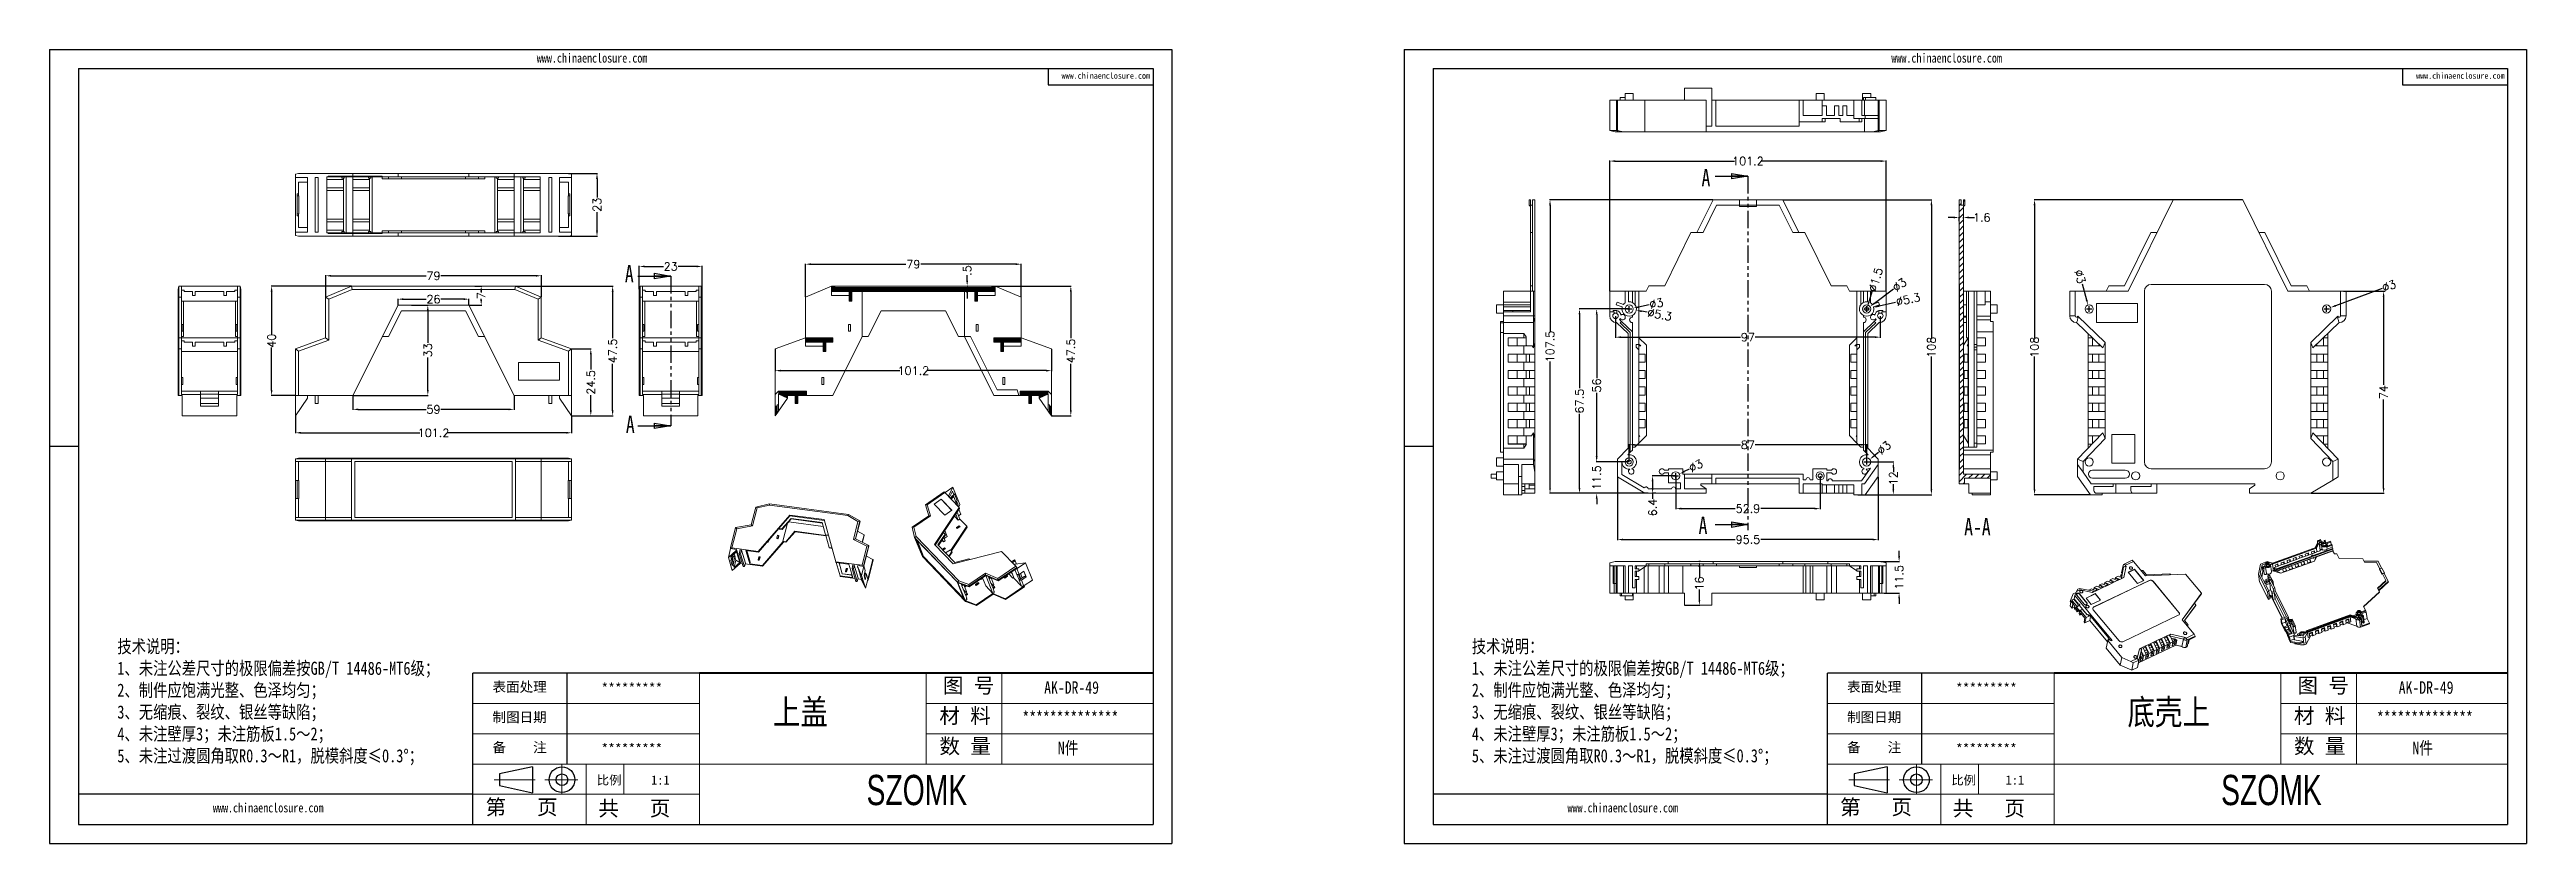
# Model space of a CAD drawing. Header units: inches. Extents: x 162 to 2102, y 1089 to 1379.
# Drawn here: x 162 to 1070, y 1089 to 1379 of the extents above; entities that cross this region are included whole.
import ezdxf

# ---------------------------------------------------------------- set-up
doc = ezdxf.new("R2010")
doc.units = ezdxf.units.IN
doc.linetypes.add('CENTER2', pattern=[28.575, 19.05, -3.175, 3.175, -3.175])
doc.linetypes.add('PHANTOM', pattern=[12.7, 6.35, -1.27, 1.27, -1.27, 1.27, -1.27])
doc.layers.add('文字', color=81, linetype='Continuous')
for name, color, linetype, lineweight in [('粗实线', 7, 'Continuous', 30), ('细实线', 3, 'Continuous', 9), ('细点划线', 2, 'CENTER2', 9)]:
    doc.layers.add(name, color=color, linetype=linetype, lineweight=lineweight)
doc.styles.add('SLDTEXTSTYLE0', font='TXT', dxfattribs={"width": 0.75})
doc.styles.get("Standard").update_dxf_attribs({"font": 'txt', "bigfont": 'gbcbig.shx'})
doc.styles.add('宋体', font='', dxfattribs={"width": 0.8, "height": 3.5})
doc.styles.add('长仿宋', font='', dxfattribs={"width": 0.7, "height": 4})
doc.styles.get('宋体').set_extended_font_data('SimSun')
doc.styles.get('长仿宋').set_extended_font_data('SimSun')
doc.dimstyles.new('3', dxfattribs={"dimtxt": 3, "dimasz": 2, "dimexe": 0.18, "dimexo": 0.0625, "dimgap": 0.2, "dimtad": 0, "dimzin": 12, "dimdsep": 46, "dimtxsty": 'Standard', "dimcen": 1, "dimclrd": 3, "dimclre": 3, "dimadec": 0, "dimazin": 0, "dimtfac": 1, "dimtofl": 0, "dimtmove": 0, "dimatfit": 3, "dimfxl": 1, "dimtolj": 1, "dimtzin": 0, "dimarcsym": 0})

msp = doc.modelspace()

# ---------------------------------------------------------------- texts
at = {"color": 7, "linetype": 'Continuous', "char_height": 6.35, "attachment_point": 1, "style": 'SLDTEXTSTYLE0'}
for s, insert in [('A', (767.488, 1335.461)), ('A', (373.096, 1300.304)), ('A', (373.466, 1245.177)), ('A', (766.408, 1208.187)), ('A-A', (863.694, 1207.632))]:
    msp.add_mtext(s, dxfattribs=dict(at, insert=insert))
at = {"char_height": 3.64207, "width": 2069.97025, "attachment_point": 1}
for s, insert in [('{\\fSimHei|b0|i0|c134|p49;表面处理}', (324.613, 1147.663)), ('{\\fSimHei|b0|i0|c134|p49;*********}', (364.504, 1147.195)), ('{\\fSimHei|b0|i0|c134|p49;表面处理}', (820.804, 1147.663)), ('{\\fSimHei|b0|i0|c134|p49;*********}', (860.694, 1147.195)), ('{\\fSimHei|b0|i0|c134|p49;制图日期}', (324.613, 1136.588)), ('{\\fSimHei|b0|i0|c134|p49;制图日期}', (820.804, 1136.588)), ('{\\fSimHei|b0|i0|c134|p49;备    注}', (324.613, 1125.514)), ('{\\fSimHei|b0|i0|c134|p49;*********}', (364.504, 1125.045)), ('{\\fSimHei|b0|i0|c134|p49;备    注}', (820.804, 1125.514)), ('{\\fSimHei|b0|i0|c134|p49;*********}', (860.694, 1125.045))]:
    msp.add_mtext(s, dxfattribs=dict(at, insert=insert))
at = {"layer": '文字', "color": 0, "attachment_point": 1, "style": '宋体'}
for s, insert, char_height, width in [('www.chinaenclosure.com', (340.836, 1377.824), 3.3839, 59.45194), ('www.chinaenclosure.com', (533.07, 1370.776), 2.25594, 39.63463), ('www.chinaenclosure.com', (837.027, 1377.824), 3.3839, 59.45194), ('www.chinaenclosure.com', (1029.26, 1370.776), 2.25594, 39.63463), ('{\\H1.111x;技术说明：\\P1、未注公差尺寸的极限偏差按GB/T 14486-MT6级；\\P2、制件应饱满光整、色泽均匀；\\P3、无缩痕、裂纹、银丝等缺陷；\\P4、未注壁厚3；未注筋板1.5～2；\\P5、未注过渡圆角取R0.3～R1，脱模斜度≤0.3%%D；}', (187.17, 1163.079), 4.32601, 157.56794), ('{\\H1.111x;技术说明：\\P1、未注公差尺寸的极限偏差按GB/T 14486-MT6级；\\P2、制件应饱满光整、色泽均匀；\\P3、无缩痕、裂纹、银丝等缺陷；\\P4、未注壁厚3；未注筋板1.5～2；\\P5、未注过渡圆角取R0.3～R1，脱模斜度≤0.3%%D；}', (683.36, 1163.079), 4.32601, 157.56794), ('{\\H1.111x;AK-DR-49}', (526.691, 1147.913), 4.15297, 48.01303), ('{\\H1.111x;AK-DR-49}', (1022.882, 1147.913), 4.15297, 48.01303), ('上盖', (427.334, 1141.245), 9.2288, 117.98725), ('{\\H1.111x;**************}', (518.703, 1136.838), 4.15297, 48.01303), ('底壳上', (923.524, 1141.245), 9.2288, 117.98725), ('{\\H1.111x;**************}', (1014.893, 1136.838), 4.15297, 48.01303), ('{\\H1.111x;N件}', (531.715, 1125.764), 4.15297, 48.01303), ('{\\H1.111x;N件}', (1027.905, 1125.764), 4.15297, 48.01303), ('www.chinaenclosure.com', (222.2, 1103.267), 3.3839, 59.45194), ('www.chinaenclosure.com', (718.39, 1103.267), 3.3839, 59.45194)]:
    msp.add_mtext(s, dxfattribs=dict(at, insert=insert, char_height=char_height, width=width))
at = {"layer": '粗实线', "char_height": 11.07459, "width": 124.19062, "attachment_point": 1, "style": '长仿宋'}
for insert in [(461.63, 1113.617), (957.821, 1113.617)]:
    msp.add_mtext('{\\fSTXinwei|b0|i0|c134|p2;SZOMK}', dxfattribs=dict(at, insert=insert))
at = {"layer": '细实线', "color": 7, "attachment_point": 1}
for s, insert, char_height, width in [('{\\fSimSun|b0|i0|c134|p54;图 号}', (489.599, 1149.125), 5.5373, 27.68649), ('{\\fSimSun|b0|i0|c134|p54;图 号}', (985.789, 1149.125), 5.5373, 27.68649), ('{\\fSimSun|b0|i0|c134|p54;材 料   }', (488.286, 1138.05), 5.5373, 27.68649), ('{\\fSimSun|b0|i0|c134|p54;材 料   }', (984.476, 1138.05), 5.5373, 27.68649), ('{\\fSimSun|b0|i0|c134|p54;数 量}', (488.313, 1126.921), 5.5373, 25.01821), ('{\\fSimSun|b0|i0|c134|p54;数 量}', (984.503, 1126.921), 5.5373, 25.01821), ('{\\fSimSun|b0|i0|c134|p54;比例}', (362.796, 1113.388), 3.32238, 14.58421), ('{\\fSimSun|b0|i0|c134|p54;1:1}', (382.696, 1113.388), 3.32238, 14.58421), ('{\\fSimSun|b0|i0|c134|p54;比例}', (858.987, 1113.388), 3.32238, 14.58421), ('{\\fSimSun|b0|i0|c134|p54;1:1}', (878.887, 1113.388), 3.32238, 14.58421), ('{\\fSimSun|b0|i0|c134|p54;第   页}', (322.05, 1104.604), 5.5373, 41.52973), ('{\\fSimSun|b0|i0|c134|p54; 共   页}', (359.598, 1104.134), 5.5373, 41.52973), ('{\\fSimSun|b0|i0|c134|p54;第   页}', (818.241, 1104.604), 5.5373, 41.52973), ('{\\fSimSun|b0|i0|c134|p54; 共   页}', (855.788, 1104.134), 5.5373, 41.52973)]:
    msp.add_mtext(s, dxfattribs=dict(at, insert=insert, char_height=char_height, width=width))

# ---------------------------------------------------------------- blocks, each defined once
blk = doc.blocks.new('_CLOSED')
at = {"color": 0, "linetype": 'ByBlock', "lineweight": -2}
for p, q in [((-1, 0.166667), (0, 0)), ((-1, 0.166667), (-1, -0.166667)), ((0, 0), (-1, -0.166667)), ((0, 0), (-1, 0))]:
    blk.add_line(p, q, dxfattribs=at)
blk = doc.blocks.new('*D229')
at = {"color": 3, "lineweight": -2}
for p, q in [((263.5, 1288.66), (263.5, 1296.56)), ((265.5, 1296.38), (300.3, 1296.38)), ((340.5, 1296.38), (305.7, 1296.38)), ((342.5, 1288.66), (342.5, 1296.56))]:
    blk.add_line(p, q, dxfattribs=at)
at = {"color": 3}
for points in [[(265.5, 1296.72), (265.5, 1296.05), (263.5, 1296.38)], [(340.5, 1296.72), (340.5, 1296.05), (342.5, 1296.38)]]:
    blk.add_solid(points, dxfattribs=at)
at = {"layer": 'Defpoints', "color": 0}
for p in [(263.5, 1288.6), (342.5, 1296.38), (342.5, 1288.6)]:
    blk.add_point(p, dxfattribs=at)
at = {"color": 0, "insert": (303, 1296.38), "char_height": 3, "attachment_point": 5}
blk.add_mtext('\\A1;79', dxfattribs=at)
blk = doc.blocks.new('*D230')
at = {"color": 3, "lineweight": -2}
for p, q in [((252.4, 1245.04), (252.4, 1238.7)), ((353.6, 1245.04), (353.6, 1238.7)), ((254.4, 1238.88), (298.05, 1238.88)), ((351.6, 1238.88), (307.95, 1238.88))]:
    blk.add_line(p, q, dxfattribs=at)
at = {"color": 3}
for points in [[(254.4, 1239.22), (254.4, 1238.55), (252.4, 1238.88)], [(351.6, 1239.22), (351.6, 1238.55), (353.6, 1238.88)]]:
    blk.add_solid(points, dxfattribs=at)
at = {"layer": 'Defpoints', "color": 0}
for p in [(252.4, 1245.1), (353.6, 1245.1), (353.6, 1238.88)]:
    blk.add_point(p, dxfattribs=at)
at = {"color": 0, "insert": (303, 1238.88), "char_height": 3, "attachment_point": 5}
blk.add_mtext('\\A1;101.2', dxfattribs=at)
blk = doc.blocks.new('*D231')
at = {"color": 3, "lineweight": -2}
for p, q in [((353.66, 1269.6), (360.8, 1269.6)), ((360.62, 1267.6), (360.62, 1262.05)), ((360.62, 1247.1), (360.62, 1252.65)), ((353.66, 1245.1), (360.8, 1245.1))]:
    blk.add_line(p, q, dxfattribs=at)
at = {"color": 3}
for points in [[(360.29, 1267.6), (360.96, 1267.6), (360.62, 1269.6)], [(360.29, 1247.1), (360.96, 1247.1), (360.62, 1245.1)]]:
    blk.add_solid(points, dxfattribs=at)
at = {"layer": 'Defpoints', "color": 0}
for p in [(353.6, 1269.6), (360.62, 1269.6), (353.6, 1245.1)]:
    blk.add_point(p, dxfattribs=at)
at = {"color": 0, "insert": (360.62, 1257.35), "char_height": 3, "attachment_point": 5, "rotation": 90}
blk.add_mtext('\\A1;24.5', dxfattribs=at)
blk = doc.blocks.new('*D232')
at = {"color": 3, "lineweight": -2}
for p, q in [((272.93, 1292.6), (243.52, 1292.6)), ((243.7, 1290.6), (243.7, 1275.05)), ((243.7, 1254.6), (243.7, 1270.15)), ((252.33, 1252.6), (243.52, 1252.6))]:
    blk.add_line(p, q, dxfattribs=at)
at = {"color": 3}
for points in [[(243.36, 1290.6), (244.03, 1290.6), (243.7, 1292.6)], [(243.36, 1254.6), (244.03, 1254.6), (243.7, 1252.6)]]:
    blk.add_solid(points, dxfattribs=at)
at = {"layer": 'Defpoints', "color": 0}
for p in [(243.7, 1292.6), (273, 1292.6), (252.4, 1252.6)]:
    blk.add_point(p, dxfattribs=at)
at = {"color": 0, "insert": (243.7, 1272.6), "char_height": 3, "attachment_point": 5, "rotation": 90}
blk.add_mtext('\\A1;40', dxfattribs=at)
blk = doc.blocks.new('*D233')
at = {"color": 3, "lineweight": -2}
for p, q in [((294.97, 1285.6), (301.1, 1285.6)), ((300.92, 1283.6), (300.92, 1271.8)), ((300.92, 1254.6), (300.92, 1266.4)), ((273.56, 1252.6), (301.1, 1252.6))]:
    blk.add_line(p, q, dxfattribs=at)
at = {"color": 3}
for points in [[(300.58, 1283.6), (301.25, 1283.6), (300.92, 1285.6)], [(300.58, 1254.6), (301.25, 1254.6), (300.92, 1252.6)]]:
    blk.add_solid(points, dxfattribs=at)
at = {"layer": 'Defpoints', "color": 0}
for p in [(294.91, 1285.6), (300.92, 1285.6), (273.5, 1252.6)]:
    blk.add_point(p, dxfattribs=at)
at = {"color": 0, "insert": (300.92, 1269.1), "char_height": 3, "attachment_point": 5, "rotation": 90}
blk.add_mtext('\\A1;33', dxfattribs=at)
blk = doc.blocks.new('*D234')
at = {"color": 3, "lineweight": -2}
for p, q in [((378.39, 1291.46), (378.39, 1299.98)), ((380.39, 1299.8), (387.19, 1299.8)), ((399.39, 1299.8), (392.59, 1299.8)), ((401.39, 1291.46), (401.39, 1299.98))]:
    blk.add_line(p, q, dxfattribs=at)
at = {"color": 3}
for points in [[(380.39, 1300.13), (380.39, 1299.47), (378.39, 1299.8)], [(399.39, 1300.13), (399.39, 1299.47), (401.39, 1299.8)]]:
    blk.add_solid(points, dxfattribs=at)
at = {"layer": 'Defpoints', "color": 0}
for p in [(401.39, 1299.8), (378.39, 1291.4), (401.39, 1291.4)]:
    blk.add_point(p, dxfattribs=at)
at = {"color": 0, "insert": (389.89, 1299.8), "char_height": 3, "attachment_point": 5}
blk.add_mtext('\\A1;23', dxfattribs=at)
blk = doc.blocks.new('*D235')
at = {"color": 3, "lineweight": -2}
for p, q in [((333.06, 1292.6), (368.8, 1292.6)), ((368.62, 1290.6), (368.62, 1273.55)), ((368.62, 1247.1), (368.62, 1264.15)), ((353.66, 1245.1), (368.8, 1245.1))]:
    blk.add_line(p, q, dxfattribs=at)
at = {"color": 3}
for points in [[(368.29, 1290.6), (368.96, 1290.6), (368.62, 1292.6)], [(368.29, 1247.1), (368.96, 1247.1), (368.62, 1245.1)]]:
    blk.add_solid(points, dxfattribs=at)
at = {"layer": 'Defpoints', "color": 0}
for p in [(333, 1292.6), (368.62, 1292.6), (353.6, 1245.1)]:
    blk.add_point(p, dxfattribs=at)
at = {"color": 0, "insert": (368.62, 1268.85), "char_height": 3, "attachment_point": 5, "rotation": 90}
blk.add_mtext('\\A1;47.5', dxfattribs=at)
blk = doc.blocks.new('*D236')
at = {"color": 3, "lineweight": -2}
for p, q in [((352.46, 1333.86), (363.07, 1333.86)), ((362.89, 1331.86), (362.89, 1325.06)), ((362.89, 1312.86), (362.89, 1319.66)), ((348.84, 1310.86), (363.07, 1310.86))]:
    blk.add_line(p, q, dxfattribs=at)
at = {"color": 3}
for points in [[(362.56, 1331.86), (363.23, 1331.86), (362.89, 1333.86)], [(362.56, 1312.86), (363.23, 1312.86), (362.89, 1310.86)]]:
    blk.add_solid(points, dxfattribs=at)
at = {"layer": 'Defpoints', "color": 0}
for p in [(352.4, 1333.86), (362.89, 1333.86), (348.78, 1310.86)]:
    blk.add_point(p, dxfattribs=at)
at = {"color": 0, "insert": (362.89, 1322.36), "char_height": 3, "attachment_point": 5, "rotation": 90}
blk.add_mtext('\\A1;23', dxfattribs=at)
blk = doc.blocks.new('*D237')
at = {"color": 3, "lineweight": -2}
for p, q in [((273.5, 1252.54), (273.5, 1247.28)), ((332.5, 1252.54), (332.5, 1247.28)), ((275.5, 1247.46), (300.3, 1247.46)), ((330.5, 1247.46), (305.7, 1247.46))]:
    blk.add_line(p, q, dxfattribs=at)
at = {"color": 3}
for points in [[(275.5, 1247.79), (275.5, 1247.13), (273.5, 1247.46)], [(330.5, 1247.79), (330.5, 1247.13), (332.5, 1247.46)]]:
    blk.add_solid(points, dxfattribs=at)
at = {"layer": 'Defpoints', "color": 0}
for p in [(273.5, 1252.6), (332.5, 1252.6), (332.5, 1247.46)]:
    blk.add_point(p, dxfattribs=at)
at = {"color": 0, "insert": (303, 1247.46), "char_height": 3, "attachment_point": 5}
blk.add_mtext('\\A1;59', dxfattribs=at)
blk = doc.blocks.new('*D238')
at = {"color": 3, "lineweight": -2}
for p, q in [((290, 1285.66), (290, 1287.99)), ((292, 1287.81), (300.3, 1287.81)), ((314, 1287.81), (305.7, 1287.81)), ((316, 1285.66), (316, 1287.99))]:
    blk.add_line(p, q, dxfattribs=at)
at = {"color": 3}
for points in [[(292, 1288.15), (292, 1287.48), (290, 1287.81)], [(314, 1288.15), (314, 1287.48), (316, 1287.81)]]:
    blk.add_solid(points, dxfattribs=at)
at = {"layer": 'Defpoints', "color": 0}
for p in [(290, 1285.6), (316, 1287.81), (316, 1285.6)]:
    blk.add_point(p, dxfattribs=at)
at = {"color": 0, "insert": (303, 1287.81), "char_height": 3, "attachment_point": 5}
blk.add_mtext('\\A1;26', dxfattribs=at)
blk = doc.blocks.new('*D239')
at = {"color": 3, "lineweight": -2}
for p, q in [((318.13, 1292.6), (320.65, 1292.6)), ((320.47, 1290.6), (320.47, 1290.3)), ((316.06, 1285.6), (320.65, 1285.6)), ((320.47, 1287.6), (320.47, 1287.9))]:
    blk.add_line(p, q, dxfattribs=at)
at = {"color": 3}
for points in [[(320.13, 1290.6), (320.8, 1290.6), (320.47, 1292.6)], [(320.13, 1287.6), (320.8, 1287.6), (320.47, 1285.6)]]:
    blk.add_solid(points, dxfattribs=at)
at = {"layer": 'Defpoints', "color": 0}
for p in [(318.07, 1292.6), (320.47, 1292.6), (316, 1285.6)]:
    blk.add_point(p, dxfattribs=at)
at = {"color": 0, "insert": (320.47, 1289.1), "char_height": 3, "attachment_point": 5, "rotation": 90}
blk.add_mtext('\\A1;7', dxfattribs=at)
blk = doc.blocks.new('*D240')
at = {"color": 3, "lineweight": -2}
for p, q in [((439.27, 1288.66), (439.27, 1300.8)), ((441.27, 1300.62), (476.07, 1300.62)), ((516.27, 1300.62), (481.47, 1300.62)), ((518.27, 1288.66), (518.27, 1300.8))]:
    blk.add_line(p, q, dxfattribs=at)
at = {"color": 3}
for points in [[(441.27, 1300.96), (441.27, 1300.29), (439.27, 1300.62)], [(516.27, 1300.96), (516.27, 1300.29), (518.27, 1300.62)]]:
    blk.add_solid(points, dxfattribs=at)
at = {"layer": 'Defpoints', "color": 0}
for p in [(518.27, 1300.62), (439.27, 1288.6), (518.27, 1288.6)]:
    blk.add_point(p, dxfattribs=at)
at = {"color": 0, "insert": (478.77, 1300.62), "char_height": 3, "attachment_point": 5}
blk.add_mtext('\\A1;79', dxfattribs=at)
blk = doc.blocks.new('*D241')
at = {"color": 3, "lineweight": -2}
for p, q in [((428.17, 1269.54), (428.17, 1261.46)), ((430.17, 1261.64), (473.82, 1261.64)), ((527.37, 1261.64), (483.72, 1261.64)), ((529.37, 1269.54), (529.37, 1261.46))]:
    blk.add_line(p, q, dxfattribs=at)
at = {"color": 3}
for points in [[(430.17, 1261.97), (430.17, 1261.3), (428.17, 1261.64)], [(527.37, 1261.97), (527.37, 1261.3), (529.37, 1261.64)]]:
    blk.add_solid(points, dxfattribs=at)
at = {"layer": 'Defpoints', "color": 0}
for p in [(428.17, 1269.6), (529.37, 1269.6), (529.37, 1261.64)]:
    blk.add_point(p, dxfattribs=at)
at = {"color": 0, "insert": (478.77, 1261.64), "char_height": 3, "attachment_point": 5}
blk.add_mtext('\\A1;101.2', dxfattribs=at)
blk = doc.blocks.new('*D242')
at = {"color": 3, "lineweight": -2}
for p, q in [((508.83, 1292.6), (536.64, 1292.6)), ((536.46, 1290.6), (536.46, 1273.55)), ((536.46, 1247.1), (536.46, 1264.15)), ((529.43, 1245.1), (536.64, 1245.1))]:
    blk.add_line(p, q, dxfattribs=at)
at = {"color": 3}
for points in [[(536.13, 1290.6), (536.79, 1290.6), (536.46, 1292.6)], [(536.13, 1247.1), (536.79, 1247.1), (536.46, 1245.1)]]:
    blk.add_solid(points, dxfattribs=at)
at = {"layer": 'Defpoints', "color": 0}
for p in [(508.77, 1292.6), (536.46, 1292.6), (529.37, 1245.1)]:
    blk.add_point(p, dxfattribs=at)
at = {"color": 0, "insert": (536.46, 1268.85), "char_height": 3, "attachment_point": 5, "rotation": 90}
blk.add_mtext('\\A1;47.5', dxfattribs=at)
blk = doc.blocks.new('*D243')
at = {"color": 3, "lineweight": -2}
for p, q in [((498.49, 1294.6), (498.49, 1296.6)), ((498.49, 1290.1), (498.49, 1288.1)), ((498.51, 1292.6), (498.67, 1292.6)), ((498.51, 1292.1), (498.67, 1292.1))]:
    blk.add_line(p, q, dxfattribs=at)
at = {"color": 3}
for points in [[(498.15, 1294.6), (498.82, 1294.6), (498.49, 1292.6)], [(498.15, 1290.1), (498.82, 1290.1), (498.49, 1292.1)]]:
    blk.add_solid(points, dxfattribs=at)
at = {"layer": 'Defpoints', "color": 0}
for p in [(498.44, 1292.6), (498.44, 1292.1), (498.49, 1292.6)]:
    blk.add_point(p, dxfattribs=at)
at = {"color": 0, "insert": (498.49, 1298.3), "char_height": 3, "attachment_point": 5, "rotation": 90}
blk.add_mtext('\\A1;.5', dxfattribs=at)
blk = doc.blocks.new('*D117')
at = {"color": 3, "lineweight": -2}
for p, q in [((733.89, 1290.78), (733.89, 1338.56)), ((735.89, 1338.38), (779.54, 1338.38)), ((833.09, 1338.38), (789.44, 1338.38)), ((835.09, 1290.78), (835.09, 1338.56))]:
    blk.add_line(p, q, dxfattribs=at)
at = {"color": 3}
for points in [[(735.89, 1338.71), (735.89, 1338.04), (733.89, 1338.38)], [(833.09, 1338.71), (833.09, 1338.04), (835.09, 1338.38)]]:
    blk.add_solid(points, dxfattribs=at)
at = {"layer": 'Defpoints', "color": 0}
for p in [(835.09, 1338.38), (733.89, 1290.72), (835.09, 1290.72)]:
    blk.add_point(p, dxfattribs=at)
at = {"color": 0, "insert": (784.49, 1338.38), "char_height": 3, "attachment_point": 5}
blk.add_mtext('\\A1;101.2', dxfattribs=at)
blk = doc.blocks.new('*D118')
at = {"color": 3, "lineweight": -2}
for p, q in [((771.68, 1324.22), (711.82, 1324.22)), ((712, 1322.22), (712, 1275.92)), ((712, 1218.72), (712, 1265.02)), ((746.68, 1216.72), (711.82, 1216.72))]:
    blk.add_line(p, q, dxfattribs=at)
at = {"color": 3}
for points in [[(711.67, 1322.22), (712.33, 1322.22), (712, 1324.22)], [(711.67, 1218.72), (712.33, 1218.72), (712, 1216.72)]]:
    blk.add_solid(points, dxfattribs=at)
at = {"layer": 'Defpoints', "color": 0}
for p in [(771.74, 1324.22), (712, 1216.72), (746.74, 1216.72)]:
    blk.add_point(p, dxfattribs=at)
at = {"color": 0, "insert": (712, 1270.47), "char_height": 3, "attachment_point": 5, "rotation": 90}
blk.add_mtext('\\A1;107.5', dxfattribs=at)
blk = doc.blocks.new('*D119')
at = {"color": 3, "lineweight": -2}
for p, q in [((740.93, 1284.22), (728.91, 1284.22)), ((729.09, 1282.22), (729.09, 1258.92)), ((729.09, 1230.22), (729.09, 1253.52)), ((740.93, 1228.22), (728.91, 1228.22))]:
    blk.add_line(p, q, dxfattribs=at)
at = {"color": 3}
for points in [[(728.75, 1282.22), (729.42, 1282.22), (729.09, 1284.22)], [(728.75, 1230.22), (729.42, 1230.22), (729.09, 1228.22)]]:
    blk.add_solid(points, dxfattribs=at)
at = {"layer": 'Defpoints', "color": 0}
for p in [(729.09, 1284.22), (740.99, 1284.22), (740.99, 1228.22)]:
    blk.add_point(p, dxfattribs=at)
at = {"color": 0, "insert": (729.09, 1256.22), "char_height": 3, "attachment_point": 5, "rotation": 90}
blk.add_mtext('\\A1;56', dxfattribs=at)
blk = doc.blocks.new('*D120')
at = {"color": 3, "lineweight": -2}
for p, q in [((740.93, 1228.22), (728.91, 1228.22)), ((729.09, 1230.22), (729.09, 1232.22)), ((746.68, 1216.72), (728.91, 1216.72)), ((729.09, 1214.72), (729.09, 1212.72))]:
    blk.add_line(p, q, dxfattribs=at)
at = {"color": 3}
for points in [[(728.75, 1230.22), (729.42, 1230.22), (729.09, 1228.22)], [(728.75, 1214.72), (729.42, 1214.72), (729.09, 1216.72)]]:
    blk.add_solid(points, dxfattribs=at)
at = {"layer": 'Defpoints', "color": 0}
for p in [(729.09, 1228.22), (740.99, 1228.22), (746.74, 1216.72)]:
    blk.add_point(p, dxfattribs=at)
at = {"color": 0, "insert": (729.09, 1222.47), "char_height": 3, "attachment_point": 5, "rotation": 90}
blk.add_mtext('\\A1;11.5', dxfattribs=at)
blk = doc.blocks.new('*D121')
at = {"color": 3, "lineweight": -2}
for p, q in [((740.99, 1228.28), (740.99, 1234.68)), ((742.99, 1234.5), (781.79, 1234.5)), ((825.99, 1234.5), (787.19, 1234.5)), ((827.99, 1228.28), (827.99, 1234.68))]:
    blk.add_line(p, q, dxfattribs=at)
at = {"color": 3}
for points in [[(742.99, 1234.83), (742.99, 1234.16), (740.99, 1234.5)], [(825.99, 1234.83), (825.99, 1234.16), (827.99, 1234.5)]]:
    blk.add_solid(points, dxfattribs=at)
at = {"layer": 'Defpoints', "color": 0}
for p in [(827.99, 1234.5), (740.99, 1228.22), (827.99, 1228.22)]:
    blk.add_point(p, dxfattribs=at)
at = {"color": 0, "insert": (784.49, 1234.5), "char_height": 3, "attachment_point": 5}
blk.add_mtext('\\A1;87', dxfattribs=at)
blk = doc.blocks.new('*D122')
at = {"color": 3, "lineweight": -2}
for p, q in [((758.04, 1223.05), (758.04, 1210.93)), ((810.94, 1223.05), (810.94, 1210.93)), ((760.04, 1211.11), (779.79, 1211.11)), ((808.94, 1211.11), (789.19, 1211.11))]:
    blk.add_line(p, q, dxfattribs=at)
at = {"color": 3}
for points in [[(760.04, 1211.45), (760.04, 1210.78), (758.04, 1211.11)], [(808.94, 1211.45), (808.94, 1210.78), (810.94, 1211.11)]]:
    blk.add_solid(points, dxfattribs=at)
at = {"layer": 'Defpoints', "color": 0}
for p in [(758.04, 1223.12), (810.94, 1223.12), (810.94, 1211.11)]:
    blk.add_point(p, dxfattribs=at)
at = {"color": 0, "insert": (784.49, 1211.11), "char_height": 3, "attachment_point": 5}
blk.add_mtext('\\A1;52.9', dxfattribs=at)
blk = doc.blocks.new('*D124')
at = {"color": 3, "lineweight": -2}
for p, q in [((757.98, 1223.12), (749.39, 1223.12)), ((750.76, 1216.72), (749.39, 1216.72)), ((749.57, 1221.12), (749.57, 1218.72)), ((749.57, 1216.72), (749.57, 1214.72))]:
    blk.add_line(p, q, dxfattribs=at)
at = {"color": 3}
for points in [[(749.23, 1221.12), (749.9, 1221.12), (749.57, 1223.12)], [(749.23, 1218.72), (749.9, 1218.72), (749.57, 1216.72)]]:
    blk.add_solid(points, dxfattribs=at)
at = {"layer": 'Defpoints', "color": 0}
for p in [(749.57, 1216.72), (750.83, 1216.72), (758.04, 1223.12)]:
    blk.add_point(p, dxfattribs=at)
at = {"color": 0, "insert": (749.57, 1211.52), "char_height": 3, "attachment_point": 5, "rotation": 90}
blk.add_mtext('\\A1;6.4', dxfattribs=at)
blk = doc.blocks.new('*D125')
at = {"color": 3, "lineweight": -2}
for p, q in [((763.02, 1225.6), (761.17, 1224.68)), ((757.04, 1223.12), (759.04, 1223.12)), ((758.04, 1222.12), (758.04, 1224.12))]:
    blk.add_line(p, q, dxfattribs=at)
at = {"color": 3}
blk.add_solid([(761.03, 1224.97), (761.32, 1224.38), (759.38, 1223.78)], dxfattribs=at)
at = {"layer": 'Defpoints', "color": 0}
for p in [(756.7, 1222.45), (759.38, 1223.78)]:
    blk.add_point(p, dxfattribs=at)
at = {"color": 0, "insert": (765.44, 1226.8), "char_height": 3, "attachment_point": 5, "rotation": 26.43125}
blk.add_mtext('\\A1;∅3', dxfattribs=at)
blk = doc.blocks.new('*D126')
at = {"color": 3, "lineweight": -2}
for p, q in [((826.99, 1228.22), (828.99, 1228.22)), ((827.99, 1227.22), (827.99, 1229.22)), ((832.27, 1231.68), (830.71, 1230.42))]:
    blk.add_line(p, q, dxfattribs=at)
at = {"color": 3}
blk.add_solid([(830.5, 1230.68), (830.92, 1230.16), (829.16, 1229.16)], dxfattribs=at)
at = {"layer": 'Defpoints', "color": 0}
for p in [(826.82, 1227.27), (829.16, 1229.16)]:
    blk.add_point(p, dxfattribs=at)
at = {"color": 0, "insert": (834.36, 1233.38), "char_height": 3, "attachment_point": 5, "rotation": 38.97732}
blk.add_mtext('\\A1;∅3', dxfattribs=at)
blk = doc.blocks.new('*D127')
at = {"color": 3, "lineweight": -2}
for p, q in [((830.03, 1290.89), (828.79, 1286.85)), ((826.99, 1284.22), (828.99, 1284.22)), ((827.99, 1283.22), (827.99, 1285.22))]:
    blk.add_line(p, q, dxfattribs=at)
at = {"color": 3}
blk.add_solid([(828.47, 1286.94), (829.11, 1286.75), (828.21, 1284.93)], dxfattribs=at)
at = {"layer": 'Defpoints', "color": 0}
for p in [(827.77, 1283.5), (828.21, 1284.93)]:
    blk.add_point(p, dxfattribs=at)
at = {"color": 0, "insert": (831.26, 1294.91), "char_height": 3, "attachment_point": 5, "rotation": 73.0131}
blk.add_mtext('\\A1;∅1.5', dxfattribs=at)
blk = doc.blocks.new('*D128')
at = {"color": 3, "lineweight": -2}
for p, q in [((837.87, 1291.46), (830.81, 1286.29)), ((826.99, 1284.22), (828.99, 1284.22)), ((827.99, 1283.22), (827.99, 1285.22))]:
    blk.add_line(p, q, dxfattribs=at)
at = {"color": 3}
blk.add_solid([(830.62, 1286.56), (831.01, 1286.02), (829.2, 1285.1)], dxfattribs=at)
at = {"layer": 'Defpoints', "color": 0}
for p in [(826.78, 1283.33), (829.2, 1285.1)]:
    blk.add_point(p, dxfattribs=at)
at = {"color": 0, "insert": (840.05, 1293.06), "char_height": 3, "attachment_point": 5, "rotation": 36.24167}
blk.add_mtext('\\A1;∅3', dxfattribs=at)
blk = doc.blocks.new('*D129')
at = {"color": 3, "lineweight": -2}
for p, q in [((826.99, 1284.22), (828.99, 1284.22)), ((827.99, 1283.22), (827.99, 1285.22)), ((838.58, 1286.65), (832.52, 1285.26))]:
    blk.add_line(p, q, dxfattribs=at)
at = {"color": 3}
blk.add_solid([(832.45, 1285.58), (832.6, 1284.93), (830.57, 1284.81)], dxfattribs=at)
at = {"layer": 'Defpoints', "color": 0}
for p in [(825.41, 1283.62), (830.57, 1284.81)]:
    blk.add_point(p, dxfattribs=at)
at = {"color": 0, "insert": (843.16, 1287.7), "char_height": 3, "attachment_point": 5, "rotation": 12.91428}
blk.add_mtext('\\A1;∅5.3', dxfattribs=at)
blk = doc.blocks.new('*D130')
at = {"color": 3, "lineweight": -2}
for p, q in [((739.99, 1284.22), (741.99, 1284.22)), ((740.99, 1283.22), (740.99, 1285.22)), ((748.29, 1285.71), (744.42, 1284.92))]:
    blk.add_line(p, q, dxfattribs=at)
at = {"color": 3}
blk.add_solid([(744.35, 1285.25), (744.49, 1284.59), (742.46, 1284.52)], dxfattribs=at)
at = {"layer": 'Defpoints', "color": 0}
for p in [(739.52, 1283.92), (742.46, 1284.52)]:
    blk.add_point(p, dxfattribs=at)
at = {"color": 0, "insert": (750.93, 1286.25), "char_height": 3, "attachment_point": 5, "rotation": 11.56197}
blk.add_mtext('\\A1;∅3', dxfattribs=at)
blk = doc.blocks.new('*D131')
at = {"color": 3, "lineweight": -2}
for p, q in [((739.99, 1284.22), (741.99, 1284.22)), ((740.99, 1283.22), (740.99, 1285.22)), ((747.53, 1283.01), (745.56, 1283.37))]:
    blk.add_line(p, q, dxfattribs=at)
at = {"color": 3}
blk.add_solid([(745.62, 1283.7), (745.5, 1283.04), (743.6, 1283.74)], dxfattribs=at)
at = {"layer": 'Defpoints', "color": 0}
for p in [(738.38, 1284.7), (743.6, 1283.74)]:
    blk.add_point(p, dxfattribs=at)
at = {"color": 0, "insert": (752.15, 1282.16), "char_height": 3, "attachment_point": 5, "rotation": 349.53727}
blk.add_mtext('\\A1;∅5.3', dxfattribs=at)
blk = doc.blocks.new('*D132')
at = {"color": 3, "lineweight": -2}
for p, q in [((735.99, 1281.65), (735.99, 1273.71)), ((832.99, 1281.65), (832.99, 1273.71)), ((737.99, 1273.89), (781.79, 1273.89)), ((830.99, 1273.89), (787.19, 1273.89))]:
    blk.add_line(p, q, dxfattribs=at)
at = {"color": 3}
for points in [[(737.99, 1274.23), (737.99, 1273.56), (735.99, 1273.89)], [(830.99, 1274.23), (830.99, 1273.56), (832.99, 1273.89)]]:
    blk.add_solid(points, dxfattribs=at)
at = {"layer": 'Defpoints', "color": 0}
for p in [(735.99, 1281.72), (832.99, 1281.72), (832.99, 1273.89)]:
    blk.add_point(p, dxfattribs=at)
at = {"color": 0, "insert": (784.49, 1273.89), "char_height": 3, "attachment_point": 5}
blk.add_mtext('\\A1;97', dxfattribs=at)
blk = doc.blocks.new('*D133')
at = {"color": 3, "lineweight": -2}
for p, q in [((740.93, 1284.22), (722.62, 1284.22)), ((722.8, 1282.22), (722.8, 1255.17)), ((722.8, 1218.72), (722.8, 1245.77)), ((747.96, 1216.72), (722.62, 1216.72))]:
    blk.add_line(p, q, dxfattribs=at)
at = {"color": 3}
for points in [[(722.47, 1282.22), (723.13, 1282.22), (722.8, 1284.22)], [(722.47, 1218.72), (723.13, 1218.72), (722.8, 1216.72)]]:
    blk.add_solid(points, dxfattribs=at)
at = {"layer": 'Defpoints', "color": 0}
for p in [(722.8, 1284.22), (740.99, 1284.22), (748.03, 1216.72)]:
    blk.add_point(p, dxfattribs=at)
at = {"color": 0, "insert": (722.8, 1250.47), "char_height": 3, "attachment_point": 5, "rotation": 90}
blk.add_mtext('\\A1;67.5', dxfattribs=at)
blk = doc.blocks.new('*D134')
at = {"color": 3, "lineweight": -2}
for p, q in [((906.91, 1293.47), (908.55, 1287.59)), ((908.49, 1284.22), (910.49, 1284.22)), ((909.49, 1283.22), (909.49, 1285.22))]:
    blk.add_line(p, q, dxfattribs=at)
at = {"color": 3}
blk.add_solid([(908.87, 1287.68), (908.23, 1287.5), (909.09, 1285.66)], dxfattribs=at)
at = {"layer": 'Defpoints', "color": 0}
for p in [(909.09, 1285.66), (909.89, 1282.77)]:
    blk.add_point(p, dxfattribs=at)
at = {"color": 0, "insert": (906.19, 1296.07), "char_height": 3, "attachment_point": 5, "rotation": 285.56221}
blk.add_mtext('\\A1;∅3', dxfattribs=at)
blk = doc.blocks.new('*D135')
at = {"color": 3, "lineweight": -2}
for p, q in [((1016.8, 1291.71), (999.77, 1285.43)), ((995.49, 1284.22), (997.49, 1284.22)), ((996.49, 1283.22), (996.49, 1285.22))]:
    blk.add_line(p, q, dxfattribs=at)
at = {"color": 3}
blk.add_solid([(999.66, 1285.74), (999.89, 1285.12), (997.9, 1284.74)], dxfattribs=at)
at = {"layer": 'Defpoints', "color": 0}
for p in [(995.08, 1283.7), (997.9, 1284.74)]:
    blk.add_point(p, dxfattribs=at)
at = {"color": 0, "insert": (1019.33, 1292.65), "char_height": 3, "attachment_point": 5, "rotation": 20.25502}
blk.add_mtext('\\A1;∅3', dxfattribs=at)
blk = doc.blocks.new('*D136')
at = {"color": 3, "lineweight": -2}
for p, q in [((1002.65, 1290.72), (1017.53, 1290.72)), ((1017.35, 1288.72), (1017.35, 1256.42)), ((1017.35, 1218.72), (1017.35, 1251.02)), ((990.8, 1216.72), (1017.53, 1216.72))]:
    blk.add_line(p, q, dxfattribs=at)
at = {"color": 3}
for points in [[(1017.02, 1288.72), (1017.69, 1288.72), (1017.35, 1290.72)], [(1017.02, 1218.72), (1017.69, 1218.72), (1017.35, 1216.72)]]:
    blk.add_solid(points, dxfattribs=at)
at = {"layer": 'Defpoints', "color": 0}
for p in [(1002.59, 1290.72), (1017.35, 1290.72), (990.74, 1216.72)]:
    blk.add_point(p, dxfattribs=at)
at = {"color": 0, "insert": (1017.35, 1253.72), "char_height": 3, "attachment_point": 5, "rotation": 90}
blk.add_mtext('\\A1;74', dxfattribs=at)
blk = doc.blocks.new('*D137')
at = {"color": 3, "lineweight": -2}
for p, q in [((965.68, 1324.22), (889.31, 1324.22)), ((889.49, 1322.22), (889.49, 1273.67)), ((889.49, 1218.22), (889.49, 1266.77)), ((909.96, 1216.22), (889.31, 1216.22))]:
    blk.add_line(p, q, dxfattribs=at)
at = {"color": 3}
for points in [[(889.16, 1322.22), (889.83, 1322.22), (889.49, 1324.22)], [(889.16, 1218.22), (889.83, 1218.22), (889.49, 1216.22)]]:
    blk.add_solid(points, dxfattribs=at)
at = {"layer": 'Defpoints', "color": 0}
for p in [(965.74, 1324.22), (889.49, 1216.22), (910.02, 1216.22)]:
    blk.add_point(p, dxfattribs=at)
at = {"color": 0, "insert": (889.49, 1270.22), "char_height": 3, "attachment_point": 5, "rotation": 90}
blk.add_mtext('\\A1;108', dxfattribs=at)
blk = doc.blocks.new('*D138')
at = {"color": 3, "lineweight": -2}
for p, q in [((859.85, 1317.72), (857.85, 1317.72)), ((861.85, 1316.42), (861.85, 1317.9)), ((863.45, 1317.34), (863.45, 1317.9)), ((865.45, 1317.72), (867.45, 1317.72))]:
    blk.add_line(p, q, dxfattribs=at)
at = {"color": 3}
for points in [[(859.85, 1318.06), (859.85, 1317.39), (861.85, 1317.72)], [(865.45, 1318.06), (865.45, 1317.39), (863.45, 1317.72)]]:
    blk.add_solid(points, dxfattribs=at)
at = {"layer": 'Defpoints', "color": 0}
for p in [(861.85, 1316.36), (863.45, 1317.72), (863.45, 1317.28)]:
    blk.add_point(p, dxfattribs=at)
at = {"color": 0, "insert": (870.15, 1317.72), "char_height": 3, "attachment_point": 5}
blk.add_mtext('\\A1;1.6', dxfattribs=at)
blk = doc.blocks.new('*D139')
at = {"color": 3, "lineweight": -2}
for p, q in [((833.15, 1191.71), (840.05, 1191.71)), ((839.87, 1193.71), (839.87, 1195.71)), ((834.35, 1180.21), (840.05, 1180.21)), ((839.87, 1178.21), (839.87, 1176.21))]:
    blk.add_line(p, q, dxfattribs=at)
at = {"color": 3}
for points in [[(839.53, 1193.71), (840.2, 1193.71), (839.87, 1191.71)], [(839.53, 1178.21), (840.2, 1178.21), (839.87, 1180.21)]]:
    blk.add_solid(points, dxfattribs=at)
at = {"layer": 'Defpoints', "color": 0}
for p in [(833.09, 1191.71), (839.87, 1191.71), (834.29, 1180.21)]:
    blk.add_point(p, dxfattribs=at)
at = {"color": 0, "insert": (839.87, 1185.96), "char_height": 3, "attachment_point": 5, "rotation": 90}
blk.add_mtext('\\A1;11.5', dxfattribs=at)
blk = doc.blocks.new('*D140')
at = {"color": 3, "lineweight": -2}
for p, q in [((767.16, 1191.71), (766.53, 1191.71)), ((766.71, 1189.71), (766.71, 1185.91)), ((766.71, 1177.71), (766.71, 1181.51)), ((761.3, 1175.71), (766.89, 1175.71))]:
    blk.add_line(p, q, dxfattribs=at)
at = {"color": 3}
for points in [[(766.37, 1189.71), (767.04, 1189.71), (766.71, 1191.71)], [(766.37, 1177.71), (767.04, 1177.71), (766.71, 1175.71)]]:
    blk.add_solid(points, dxfattribs=at)
at = {"layer": 'Defpoints', "color": 0}
for p in [(766.71, 1191.71), (767.22, 1191.71), (761.24, 1175.71)]:
    blk.add_point(p, dxfattribs=at)
at = {"color": 0, "insert": (766.71, 1183.71), "char_height": 3, "attachment_point": 5, "rotation": 90}
blk.add_mtext('\\A1;16', dxfattribs=at)
blk = doc.blocks.new('*D147')
at = {"color": 3, "lineweight": -2}
for p, q in [((797.3, 1324.22), (851.88, 1324.22)), ((851.7, 1322.22), (851.7, 1273.67)), ((851.7, 1218.22), (851.7, 1266.77)), ((827.52, 1216.22), (851.88, 1216.22))]:
    blk.add_line(p, q, dxfattribs=at)
at = {"color": 3}
for points in [[(851.37, 1322.22), (852.04, 1322.22), (851.7, 1324.22)], [(851.37, 1218.22), (852.04, 1218.22), (851.7, 1216.22)]]:
    blk.add_solid(points, dxfattribs=at)
at = {"layer": 'Defpoints', "color": 0}
for p in [(797.24, 1324.22), (851.7, 1324.22), (827.45, 1216.22)]:
    blk.add_point(p, dxfattribs=at)
at = {"color": 0, "insert": (851.7, 1270.22), "char_height": 3, "attachment_point": 5, "rotation": 90}
blk.add_mtext('\\A1;108', dxfattribs=at)
blk = doc.blocks.new('*D148')
at = {"color": 3, "lineweight": -2}
for p, q in [((736.74, 1222.65), (736.74, 1199.6)), ((832.24, 1222.65), (832.24, 1199.6)), ((738.74, 1199.78), (779.79, 1199.78)), ((830.24, 1199.78), (789.19, 1199.78))]:
    blk.add_line(p, q, dxfattribs=at)
at = {"color": 3}
for points in [[(738.74, 1200.11), (738.74, 1199.45), (736.74, 1199.78)], [(830.24, 1200.11), (830.24, 1199.45), (832.24, 1199.78)]]:
    blk.add_solid(points, dxfattribs=at)
at = {"layer": 'Defpoints', "color": 0}
for p in [(736.74, 1222.72), (832.24, 1222.72), (832.24, 1199.78)]:
    blk.add_point(p, dxfattribs=at)
at = {"color": 0, "insert": (784.49, 1199.78), "char_height": 3, "attachment_point": 5}
blk.add_mtext('\\A1;95.5', dxfattribs=at)
blk = doc.blocks.new('*D154')
at = {"color": 3, "lineweight": -2}
for p, q in [((829.05, 1228.22), (837.94, 1228.22)), ((837.76, 1226.22), (837.76, 1224.42)), ((824.8, 1216.22), (837.94, 1216.22)), ((837.76, 1218.22), (837.76, 1220.02))]:
    blk.add_line(p, q, dxfattribs=at)
at = {"color": 3}
for points in [[(837.42, 1226.22), (838.09, 1226.22), (837.76, 1228.22)], [(837.42, 1218.22), (838.09, 1218.22), (837.76, 1216.22)]]:
    blk.add_solid(points, dxfattribs=at)
at = {"layer": 'Defpoints', "color": 0}
for p in [(828.99, 1228.22), (824.74, 1216.22), (837.76, 1216.22)]:
    blk.add_point(p, dxfattribs=at)
at = {"color": 0, "insert": (837.76, 1222.22), "char_height": 3, "attachment_point": 5, "rotation": 90}
blk.add_mtext('\\A1;12', dxfattribs=at)

# ---------------------------------------------------------------- dimensions: what is measured, and where the dimension line sits
for base, p1, p2, picture, middle in [((362.894, 1333.86), (348.775, 1310.86), (352.395, 1333.86), '*D236', (362.894, 1322.36)), ((851.703, 1324.217), (827.455, 1216.217), (797.239, 1324.217), '*D147', (851.703, 1270.217)), ((889.493, 1216.217), (965.739, 1324.217), (910.024, 1216.217), '*D137', (889.493, 1270.217)), ((498.488, 1292.599), (498.444, 1292.099), (498.444, 1292.599), '*D243', (498.488, 1298.299)), ((243.696, 1292.599), (252.395, 1252.599), (272.995, 1292.599), '*D232', (243.696, 1272.599)), ((320.466, 1292.599), (315.995, 1285.599), (318.071, 1292.599), '*D239', (320.466, 1289.099)), ((368.624, 1292.599), (353.595, 1245.099), (332.995, 1292.599), '*D235', (368.624, 1268.849)), ((536.461, 1292.599), (529.368, 1245.099), (508.768, 1292.599), '*D242', (536.461, 1268.849)), ((1017.353, 1290.717), (990.739, 1216.717), (1002.589, 1290.717), '*D136', (1017.353, 1253.717)), ((300.917, 1285.599), (273.495, 1252.599), (294.909, 1285.599), '*D233', (300.917, 1269.099)), ((722.8, 1284.217), (748.027, 1216.717), (740.989, 1284.217), '*D133', (722.8, 1250.467)), ((729.085, 1284.217), (740.989, 1228.217), (740.989, 1284.217), '*D119', (729.085, 1256.217)), ((360.622, 1269.599), (353.595, 1245.099), (353.595, 1269.599), '*D231', (360.622, 1257.349)), ((729.085, 1228.217), (746.739, 1216.717), (740.989, 1228.217), '*D120', (729.085, 1222.467)), ((837.757, 1216.217), (828.989, 1228.217), (824.739, 1216.217), '*D154', (837.757, 1222.217)), ((766.705, 1191.714), (761.239, 1175.714), (767.218, 1191.714), '*D140', (766.705, 1183.714)), ((839.868, 1191.714), (834.289, 1180.214), (833.089, 1191.714), '*D139', (839.868, 1185.964))]:
    dim = msp.add_linear_dim(base=base, p1=p1, p2=p2, angle=90, dimstyle='3')
    dim.commit()
    dim.dimension.update_dxf_attribs({"geometry": picture, "text_midpoint": middle})
for base, p1, p2, picture, middle in [((835.089, 1338.378), (733.889, 1290.717), (835.089, 1290.717), '*D117', (784.489, 1338.378)), ((863.452, 1317.724), (861.852, 1316.356), (863.452, 1317.277), '*D138', (870.152, 1317.724)), ((342.495, 1296.382), (263.495, 1288.599), (342.495, 1288.599), '*D229', (302.995, 1296.382)), ((401.387, 1299.801), (378.387, 1291.399), (401.387, 1291.399), '*D234', (389.887, 1299.801)), ((518.268, 1300.624), (439.268, 1288.599), (518.268, 1288.599), '*D240', (478.768, 1300.624)), ((315.995, 1287.814), (289.995, 1285.599), (315.995, 1285.599), '*D238', (302.995, 1287.814)), ((832.989, 1273.893), (735.989, 1281.717), (832.989, 1281.717), '*D132', (784.489, 1273.893)), ((529.368, 1261.635), (428.168, 1269.599), (529.368, 1269.599), '*D241', (478.768, 1261.635)), ((332.495, 1247.459), (273.495, 1252.599), (332.495, 1252.599), '*D237', (302.995, 1247.459)), ((353.595, 1238.883), (252.395, 1245.099), (353.595, 1245.099), '*D230', (302.995, 1238.883)), ((827.989, 1234.498), (740.989, 1228.217), (827.989, 1228.217), '*D121', (784.489, 1234.498)), ((832.239, 1199.78), (736.739, 1222.717), (832.239, 1222.717), '*D148', (784.489, 1199.78)), ((810.942, 1211.114), (758.039, 1223.117), (810.942, 1223.117), '*D122', (784.491, 1211.114))]:
    dim = msp.add_linear_dim(base=base, p1=p1, p2=p2, dimstyle='3')
    dim.commit()
    dim.dimension.update_dxf_attribs({"geometry": picture, "text_midpoint": middle})
for base, p1, p2, picture, middle in [((712, 1216.717), (771.739, 1324.217), (746.739, 1216.717), '*D118', (712, 1270.467)), ((749.568, 1216.717), (758.039, 1223.117), (750.827, 1216.717), '*D124', (749.568, 1211.517))]:
    dim = msp.add_linear_dim(base=base, p1=p1, p2=p2, angle=90, dimstyle='3')
    dim.commit()
    dim.dimension.update_dxf_attribs({"geometry": picture, "text_midpoint": middle, "dimtype": 160})
for p1, p2, picture, middle in [((827.77, 1283.5), (828.209, 1284.934), '*D127', (831.256, 1294.912)), ((909.891, 1282.772), (909.086, 1285.662), '*D134', (906.187, 1296.074)), ((739.52, 1283.916), (742.459, 1284.518), '*D130', (750.932, 1286.251)), ((825.406, 1283.625), (830.572, 1284.809), '*D129', (843.164, 1287.696)), ((826.78, 1283.33), (829.199, 1285.104), '*D128', (840.047, 1293.055)), ((995.082, 1283.698), (997.896, 1284.736), '*D135', (1019.332, 1292.647)), ((756.696, 1222.449), (759.383, 1223.785), '*D125', (765.442, 1226.797))]:
    dim = msp.add_diameter_dim_2p(p1=p1, p2=p2, dimstyle='3')
    dim.commit()
    dim.dimension.update_dxf_attribs({"geometry": picture, "text_midpoint": middle, "dimtype": 163})
for p1, p2, picture, middle in [((738.384, 1284.698), (743.595, 1283.736), '*D131', (752.151, 1282.156)), ((826.823, 1227.274), (829.156, 1229.161), '*D126', (834.364, 1233.375))]:
    dim = msp.add_diameter_dim_2p(p1=p1, p2=p2, dimstyle='3')
    dim.commit()
    dim.dimension.update_dxf_attribs({"geometry": picture, "text_midpoint": middle})

# ---------------------------------------------------------------- hatches: boundary and pattern name
at = {"linetype": 'Continuous', "lineweight": 0}
h = msp.add_hatch(dxfattribs=at)
h.set_pattern_fill('ANSI31', color=4, scale=0.5, style=0)
h.set_pattern_definition([(45, (-1683.981, -777.0638), (-1.122532, 1.122532), [])])
h.paths.add_polyline_path([(862.652, 1324.217), (861.852, 1324.217), (861.852, 1293.217), (862.052, 1293.217), (862.052, 1225.717), (861.852, 1225.717), (861.852, 1220.217), (863.852, 1220.217), (863.852, 1222.217), (873.352, 1222.217), (873.352, 1223.717), (863.452, 1223.717), (863.452, 1321.717), (863.952, 1322.217), (863.952, 1324.217), (863.452, 1324.217), (863.452, 1322.217), (862.652, 1322.217)], flags=0)
h = msp.add_hatch(dxfattribs=at)
h.set_pattern_fill('ANSI31', color=4, scale=0.1, style=0)
h.paths.add_polyline_path([(508.768, 1292.599), (507.568, 1292.599), (507.568, 1292.099), (449.968, 1292.099), (449.968, 1292.599), (448.768, 1292.599), (448.768, 1290.599), (455.268, 1290.599), (455.268, 1287.099), (456.268, 1287.099), (456.268, 1290.599), (501.268, 1290.599), (501.268, 1287.099), (502.268, 1287.099), (502.268, 1290.599), (508.768, 1290.599)], flags=0)
h = msp.add_hatch(dxfattribs=at)
h.set_pattern_fill('ANSI31', color=4, scale=0.1, style=0)
h.paths.add_polyline_path([(439.268, 1272.099), (445.768, 1272.099), (445.768, 1268.599), (446.768, 1268.599), (446.768, 1272.099), (449.268, 1272.099), (449.268, 1273.599), (439.268, 1273.599)], flags=0)
h = msp.add_hatch(dxfattribs=at)
h.set_pattern_fill('ANSI31', color=4, scale=0.1, style=0)
h.paths.add_polyline_path([(511.768, 1272.099), (518.268, 1272.099), (518.268, 1273.599), (508.268, 1273.599), (508.268, 1272.099), (510.768, 1272.099), (510.768, 1268.599), (511.768, 1268.599)], flags=0)
h = msp.add_hatch(dxfattribs=at)
h.set_pattern_fill('ANSI31', color=4, scale=0.1, style=0)
h.paths.add_polyline_path([(436.468, 1249.599), (436.468, 1252.599), (439.668, 1252.599), (439.668, 1254.099), (429.468, 1254.099), (429.468, 1253.054), (432.668, 1251.599), (432.668, 1252.599), (435.468, 1252.599), (435.468, 1249.599)], flags=0)
h = msp.add_hatch(dxfattribs=at)
h.set_pattern_fill('ANSI31', color=4, scale=0.1, style=0)
h.paths.add_polyline_path([(521.068, 1252.599), (521.068, 1249.599), (522.068, 1249.599), (522.068, 1252.599), (524.868, 1252.599), (524.868, 1251.599), (528.068, 1253.054), (528.068, 1254.099), (517.868, 1254.099), (517.868, 1252.599)], flags=0)
h = msp.add_hatch(dxfattribs=at)
h.set_pattern_fill('ANSI31', color=4, scale=0.1, style=0)
h.paths.add_polyline_path([(428.168, 1245.099), (428.868, 1246.111), (428.868, 1248.599), (428.168, 1248.599)], flags=0)
h = msp.add_hatch(dxfattribs=at)
h.set_pattern_fill('ANSI31', style=0)
h.set_pattern_definition([(45, (157.2534, 1093.1026), (-2.245064, 2.245064), [])])
h.paths.add_polyline_path([(529.368, 1245.099), (529.368, 1248.599), (528.668, 1248.599), (528.668, 1246.111)], flags=0)
h = msp.add_hatch(dxfattribs=at)
h.set_pattern_fill('ANSI31', color=4, scale=0.1, style=0)
h.set_pattern_definition([(135, (957.53568, 0), (0.2245064, 0.2245064), [])])
h.paths.add_polyline_path([(529.368, 1245.099), (528.668, 1246.111), (528.668, 1248.599), (529.368, 1248.599)], flags=0)

# ---------------------------------------------------------------- linework, layer by layer
for p, q in [((162.346, 1379.219), (573.491, 1379.219)), ((162.346, 1379.219), (162.346, 1088.511)), ((573.491, 1379.219), (573.491, 1088.511)), ((658.537, 1379.219), (1069.681, 1379.219)), ((658.537, 1379.219), (658.537, 1088.511)), ((1069.681, 1379.219), (1069.681, 1088.511)), ((172.985, 1372.298), (566.569, 1372.298)), ((172.985, 1372.298), (172.985, 1095.433)), ((528.116, 1372.298), (528.116, 1366.289)), ((566.569, 1372.298), (566.569, 1095.433)), ((669.176, 1372.298), (1062.759, 1372.298)), ((669.176, 1372.298), (669.176, 1095.433)), ((1024.306, 1372.298), (1024.306, 1366.289)), ((1062.759, 1372.298), (1062.759, 1095.433)), ((528.116, 1366.289), (566.569, 1366.289)), ((1024.306, 1366.289), (1062.759, 1366.289)), ((172.985, 1233.865), (162.346, 1233.865)), ((669.176, 1233.865), (658.537, 1233.865)), ((162.346, 1223.098), (162.346, 1088.511)), ((658.537, 1223.098), (658.537, 1088.511)), ((400.45, 1150.806), (317.391, 1150.806)), ((317.391, 1095.433), (317.391, 1150.806)), ((351.999, 1117.582), (351.999, 1150.806)), ((896.641, 1150.806), (813.581, 1150.806)), ((813.581, 1095.433), (813.581, 1150.806)), ((848.189, 1117.582), (848.189, 1150.806)), ((317.391, 1106.508), (172.985, 1106.508)), ((813.581, 1106.508), (669.176, 1106.508)), ((172.985, 1095.433), (566.569, 1095.433)), ((669.176, 1095.433), (1062.759, 1095.433)), ((162.346, 1088.511), (573.491, 1088.511)), ((162.346, 1088.511), (352.691, 1088.511)), ((658.537, 1088.511), (1069.681, 1088.511)), ((658.537, 1088.511), (848.881, 1088.511))]:
    msp.add_line(p, q)
at = {"color": 7, "linetype": 'Continuous', "lineweight": 15}
for p, q in [((737.668, 1361.626), (737.668, 1360.626)), ((739.489, 1361.626), (737.668, 1361.626)), ((739.489, 1363.126), (739.489, 1360.626)), ((739.489, 1363.126), (742.489, 1363.126)), ((742.489, 1360.626), (742.489, 1363.126)), ((761.239, 1365.126), (761.239, 1360.626)), ((761.239, 1365.126), (771.239, 1365.126)), ((771.239, 1365.126), (771.239, 1360.626)), ((809.442, 1363.126), (809.442, 1360.626)), ((809.442, 1363.126), (812.442, 1363.126)), ((812.442, 1360.626), (812.442, 1363.126)), ((826.489, 1363.126), (826.489, 1360.626)), ((826.489, 1363.126), (829.489, 1363.126)), ((826.811, 1361.626), (827.611, 1361.626)), ((826.811, 1360.626), (826.811, 1361.626)), ((827.611, 1361.626), (827.611, 1360.626)), ((827.611, 1361.626), (831.311, 1361.626)), ((829.489, 1361.626), (829.489, 1363.126)), ((831.311, 1361.626), (831.311, 1360.626)), ((733.889, 1349.626), (733.889, 1360.626)), ((733.889, 1360.626), (736.389, 1360.626)), ((736.389, 1349.626), (736.389, 1360.626)), ((736.739, 1360.626), (736.389, 1360.626)), ((746.739, 1360.626), (736.739, 1360.626)), ((736.739, 1349.626), (736.739, 1360.626)), ((746.739, 1349.126), (746.739, 1360.626)), ((746.739, 1360.626), (769.239, 1360.626)), ((769.239, 1349.126), (769.239, 1360.626)), ((771.239, 1351.126), (771.239, 1360.626)), ((771.239, 1360.626), (772.739, 1360.626)), ((772.739, 1351.126), (772.739, 1360.626)), ((803.239, 1360.626), (772.739, 1360.626)), ((803.239, 1360.626), (803.239, 1352.726)), ((804.739, 1360.626), (803.239, 1360.626)), ((811.739, 1352.726), (803.239, 1352.726)), ((803.239, 1351.126), (803.239, 1352.726)), ((804.739, 1355.126), (804.739, 1360.626)), ((811.739, 1360.626), (804.739, 1360.626)), ((804.739, 1355.126), (811.739, 1355.126)), ((811.739, 1358.626), (811.739, 1360.626)), ((823.239, 1360.626), (811.739, 1360.626)), ((811.739, 1355.126), (811.739, 1358.626)), ((811.739, 1358.626), (813.239, 1358.626)), ((811.739, 1353.926), (818.239, 1353.926)), ((811.739, 1352.726), (811.739, 1353.926)), ((811.739, 1352.726), (812.739, 1352.726)), ((812.739, 1353.926), (812.739, 1352.726)), ((813.239, 1355.126), (813.239, 1358.626)), ((813.239, 1355.126), (816.239, 1355.126)), ((816.239, 1355.126), (816.239, 1358.626)), ((816.239, 1358.626), (817.739, 1358.626)), ((817.739, 1355.126), (817.739, 1358.626)), ((817.739, 1355.126), (819.239, 1355.126)), ((818.239, 1353.926), (818.239, 1352.726)), ((825.239, 1352.726), (818.239, 1352.726)), ((819.239, 1355.126), (819.239, 1358.626)), ((819.239, 1358.626), (820.739, 1358.626)), ((820.739, 1355.126), (820.739, 1358.626)), ((820.739, 1355.126), (823.239, 1355.126)), ((826.239, 1360.626), (823.239, 1360.626)), ((823.239, 1360.626), (823.239, 1353.926)), ((823.239, 1353.926), (827.455, 1353.926)), ((825.239, 1352.726), (825.239, 1353.926)), ((825.239, 1352.726), (826.239, 1352.726)), ((826.239, 1360.626), (826.239, 1355.126)), ((827.239, 1360.626), (826.239, 1360.626)), ((826.239, 1355.126), (827.455, 1355.126)), ((826.239, 1353.926), (826.239, 1352.726)), ((827.239, 1355.126), (827.239, 1360.626)), ((832.239, 1360.626), (827.239, 1360.626)), ((827.239, 1349.126), (827.239, 1353.926)), ((827.455, 1353.926), (827.455, 1355.126)), ((827.455, 1355.126), (832.239, 1355.126)), ((827.455, 1353.926), (832.239, 1353.926)), ((832.239, 1355.126), (832.239, 1360.626)), ((832.239, 1360.626), (832.589, 1360.626)), ((832.239, 1353.926), (832.239, 1355.126)), ((832.239, 1349.626), (832.239, 1353.926)), ((832.589, 1349.626), (832.589, 1360.626)), ((832.589, 1360.626), (835.089, 1360.626)), ((835.089, 1360.626), (835.089, 1349.626)), ((735.889, 1349.126), (733.889, 1349.626)), ((733.889, 1349.626), (736.389, 1349.626)), ((736.857, 1349.126), (735.889, 1349.126)), ((736.389, 1349.626), (736.739, 1349.626)), ((736.739, 1349.626), (738.739, 1349.126)), ((738.739, 1349.126), (736.857, 1349.126)), ((738.739, 1349.126), (746.739, 1349.126)), ((746.739, 1349.126), (769.239, 1349.126)), ((769.239, 1351.126), (771.239, 1351.126)), ((769.239, 1349.126), (827.239, 1349.126)), ((772.739, 1351.126), (803.239, 1351.126)), ((827.239, 1349.126), (830.239, 1349.126)), ((830.239, 1349.126), (832.239, 1349.626)), ((832.122, 1349.126), (830.239, 1349.126)), ((833.089, 1349.126), (832.122, 1349.126)), ((832.239, 1349.626), (832.589, 1349.626)), ((832.589, 1349.626), (835.089, 1349.626)), ((833.089, 1349.126), (835.089, 1349.626)), ((253.595, 1333.86), (252.395, 1333.56)), ((253.595, 1333.86), (273.495, 1333.86)), ((273.495, 1332.86), (273.495, 1333.86)), ((289.995, 1333.86), (273.495, 1333.86)), ((289.995, 1333.86), (289.995, 1332.66)), ((315.995, 1333.86), (289.995, 1333.86)), ((315.995, 1333.86), (315.995, 1332.66)), ((332.495, 1333.86), (315.995, 1333.86)), ((332.495, 1333.86), (332.495, 1332.66)), ((332.495, 1333.86), (352.395, 1333.86)), ((353.595, 1333.56), (352.395, 1333.86)), ((252.395, 1333.56), (252.395, 1332.36)), ((256.895, 1332.36), (252.395, 1332.36)), ((252.395, 1332.36), (252.395, 1312.36)), ((253.595, 1326.36), (253.095, 1326.36)), ((253.095, 1326.36), (253.095, 1318.36)), ((253.095, 1325.61), (253.595, 1325.61)), ((256.895, 1330.61), (253.595, 1330.61)), ((253.595, 1326.36), (253.595, 1330.61)), ((253.595, 1325.61), (253.595, 1326.36)), ((253.595, 1325.61), (253.695, 1325.61)), ((253.695, 1319.11), (253.695, 1325.61)), ((256.895, 1332.36), (256.895, 1330.61)), ((256.895, 1314.11), (256.895, 1330.61)), ((259.695, 1332.36), (259.695, 1312.36)), ((260.695, 1332.36), (259.695, 1332.36)), ((260.695, 1332.36), (260.695, 1312.36)), ((263.895, 1332.66), (264.395, 1332.66)), ((263.895, 1332.66), (263.895, 1312.06)), ((269.995, 1331.66), (263.895, 1331.66)), ((269.995, 1328.61), (263.895, 1328.61)), ((263.895, 1327.61), (269.995, 1327.61)), ((264.395, 1332.86), (273.495, 1332.86)), ((264.395, 1332.86), (264.395, 1332.66)), ((264.395, 1332.66), (264.951, 1332.66)), ((264.951, 1332.86), (264.951, 1332.66)), ((264.951, 1332.66), (272.259, 1332.66)), ((269.459, 1332.16), (269.459, 1332.66)), ((270.259, 1332.16), (269.459, 1332.16)), ((269.995, 1332.16), (269.995, 1312.56)), ((270.259, 1332.16), (270.259, 1332.66)), ((270.995, 1312.06), (270.995, 1332.66)), ((272.259, 1332.86), (272.259, 1332.66)), ((272.259, 1332.66), (282.009, 1332.66)), ((273.495, 1332.86), (284.245, 1332.86)), ((273.495, 1312.06), (273.495, 1332.66)), ((279.495, 1331.66), (273.495, 1331.66)), ((279.495, 1328.61), (273.495, 1328.61)), ((273.495, 1327.61), (279.495, 1327.61)), ((279.209, 1332.16), (279.209, 1332.66)), ((280.009, 1332.16), (279.209, 1332.16)), ((279.495, 1332.16), (279.495, 1312.56)), ((280.009, 1332.16), (280.009, 1332.66)), ((280.495, 1312.06), (280.495, 1332.66)), ((282.009, 1332.86), (282.009, 1332.66)), ((282.009, 1332.66), (284.245, 1332.66)), ((284.245, 1332.86), (284.245, 1332.66)), ((286.481, 1332.66), (284.245, 1332.66)), ((284.245, 1331.86), (284.245, 1332.66)), ((286.481, 1331.86), (284.245, 1331.86)), ((286.481, 1331.86), (286.481, 1332.66)), ((291.231, 1332.66), (286.481, 1332.66)), ((291.231, 1331.86), (286.481, 1331.86)), ((291.231, 1331.86), (291.231, 1332.66)), ((314.759, 1332.66), (291.231, 1332.66)), ((314.759, 1331.86), (291.231, 1331.86)), ((314.759, 1331.86), (314.759, 1332.66)), ((319.509, 1332.66), (314.759, 1332.66)), ((319.509, 1331.86), (314.759, 1331.86)), ((319.509, 1331.86), (319.509, 1332.66)), ((321.745, 1332.66), (319.509, 1332.66)), ((321.745, 1331.86), (319.509, 1331.86)), ((332.495, 1332.66), (321.745, 1332.66)), ((321.745, 1331.86), (321.745, 1332.66)), ((325.495, 1312.06), (325.495, 1332.66)), ((325.981, 1332.16), (325.981, 1332.66)), ((325.981, 1332.16), (326.781, 1332.16)), ((326.495, 1332.16), (326.495, 1312.56)), ((326.495, 1331.66), (332.495, 1331.66)), ((326.495, 1328.61), (332.495, 1328.61)), ((332.495, 1327.61), (326.495, 1327.61)), ((326.781, 1332.16), (326.781, 1332.66)), ((332.495, 1332.66), (342.095, 1332.66)), ((332.495, 1312.06), (332.495, 1332.66)), ((334.995, 1312.06), (334.995, 1332.66)), ((335.731, 1332.16), (335.731, 1332.66)), ((335.731, 1332.16), (336.531, 1332.16)), ((335.995, 1332.16), (335.995, 1312.56)), ((335.995, 1331.66), (342.095, 1331.66)), ((335.995, 1328.61), (342.095, 1328.61)), ((342.095, 1327.61), (335.995, 1327.61)), ((336.531, 1332.16), (336.531, 1332.66)), ((342.095, 1332.66), (342.095, 1312.06)), ((345.295, 1332.36), (346.295, 1332.36)), ((345.295, 1332.36), (345.295, 1312.36)), ((346.295, 1332.36), (346.295, 1312.36)), ((349.095, 1332.36), (349.095, 1330.61)), ((349.095, 1332.36), (353.595, 1332.36)), ((349.095, 1330.61), (352.395, 1330.61)), ((349.095, 1314.11), (349.095, 1330.61)), ((352.295, 1319.11), (352.295, 1325.61)), ((352.295, 1325.61), (352.395, 1325.61)), ((352.395, 1330.61), (352.395, 1326.36)), ((352.895, 1326.36), (352.395, 1326.36)), ((352.395, 1325.61), (352.395, 1326.36)), ((352.395, 1325.61), (352.895, 1325.61)), ((352.895, 1326.36), (352.895, 1318.36)), ((353.595, 1333.56), (353.595, 1332.36)), ((353.595, 1332.36), (353.595, 1312.36)), ((253.595, 1319.11), (253.095, 1319.11)), ((253.095, 1318.36), (253.595, 1318.36)), ((253.595, 1318.36), (253.595, 1319.11)), ((253.695, 1319.11), (253.595, 1319.11)), ((253.595, 1314.11), (253.595, 1318.36)), ((263.895, 1317.11), (269.995, 1317.11)), ((269.995, 1316.11), (263.895, 1316.11)), ((273.495, 1317.11), (279.495, 1317.11)), ((279.495, 1316.11), (273.495, 1316.11)), ((332.495, 1317.11), (326.495, 1317.11)), ((326.495, 1316.11), (332.495, 1316.11)), ((342.095, 1317.11), (335.995, 1317.11)), ((335.995, 1316.11), (342.095, 1316.11)), ((352.395, 1319.11), (352.295, 1319.11)), ((352.895, 1319.11), (352.395, 1319.11)), ((352.395, 1318.36), (352.395, 1319.11)), ((352.395, 1318.36), (352.395, 1314.11)), ((352.395, 1318.36), (352.895, 1318.36)), ((704.316, 1324.217), (704.816, 1324.217)), ((704.316, 1322.217), (704.316, 1324.217)), ((704.316, 1322.217), (704.816, 1321.717)), ((704.816, 1322.217), (704.816, 1324.217)), ((705.616, 1322.217), (704.816, 1322.217)), ((704.816, 1322.217), (704.816, 1312.217)), ((706.416, 1324.217), (705.616, 1324.217)), ((705.616, 1324.217), (705.616, 1312.217)), ((706.416, 1290.717), (706.416, 1324.217)), ((771.739, 1324.217), (765.829, 1312.217)), ((768.058, 1312.217), (772.984, 1322.217)), ((781.389, 1324.217), (771.739, 1324.217)), ((772.984, 1322.217), (781.389, 1322.217)), ((781.389, 1324.217), (781.389, 1322.217)), ((787.589, 1324.217), (781.389, 1324.217)), ((781.389, 1322.217), (787.589, 1322.217)), ((781.389, 1321.717), (781.389, 1322.217)), ((781.389, 1321.717), (787.589, 1321.717)), ((787.589, 1322.217), (787.589, 1324.217)), ((797.239, 1324.217), (787.589, 1324.217)), ((787.589, 1322.217), (787.589, 1321.717)), ((787.589, 1322.217), (795.995, 1322.217)), ((795.995, 1322.217), (800.92, 1312.217)), ((797.239, 1324.217), (803.15, 1312.217)), ((861.852, 1324.217), (861.852, 1293.217)), ((861.852, 1324.217), (862.652, 1324.217)), ((862.652, 1322.217), (862.652, 1324.217)), ((862.652, 1322.217), (863.452, 1322.217)), ((863.452, 1322.217), (863.452, 1324.217)), ((863.452, 1324.217), (863.952, 1324.217)), ((863.452, 1321.717), (863.952, 1322.217)), ((863.452, 1321.717), (863.452, 1223.717)), ((863.952, 1322.217), (863.952, 1324.217)), ((923.739, 1290.717), (940.239, 1324.217)), ((940.239, 1324.217), (965.739, 1324.217)), ((982.239, 1290.717), (965.739, 1324.217)), ((256.895, 1312.36), (252.395, 1312.36)), ((252.395, 1312.36), (252.395, 1311.16)), ((252.395, 1311.16), (253.595, 1310.86)), ((256.895, 1314.11), (253.595, 1314.11)), ((253.595, 1310.86), (273.495, 1310.86)), ((256.895, 1314.11), (256.895, 1312.36)), ((260.695, 1312.36), (259.695, 1312.36)), ((269.995, 1313.06), (263.895, 1313.06)), ((263.895, 1312.06), (264.395, 1312.06)), ((264.395, 1311.86), (264.395, 1312.06)), ((264.395, 1312.06), (264.951, 1312.06)), ((273.495, 1311.86), (264.395, 1311.86)), ((264.951, 1311.86), (264.951, 1312.06)), ((264.951, 1312.06), (272.259, 1312.06)), ((269.459, 1312.56), (269.459, 1312.06)), ((270.259, 1312.56), (269.459, 1312.56)), ((270.259, 1312.56), (270.259, 1312.06)), ((272.259, 1311.86), (272.259, 1312.06)), ((272.259, 1312.06), (282.009, 1312.06)), ((279.495, 1313.06), (273.495, 1313.06)), ((273.495, 1310.86), (273.495, 1311.86)), ((284.245, 1311.86), (273.495, 1311.86)), ((273.495, 1310.86), (289.995, 1310.86)), ((279.209, 1312.56), (279.209, 1312.06)), ((280.009, 1312.56), (279.209, 1312.56)), ((280.009, 1312.56), (280.009, 1312.06)), ((282.009, 1311.86), (282.009, 1312.06)), ((282.009, 1312.06), (284.245, 1312.06)), ((284.245, 1312.86), (284.245, 1312.06)), ((286.481, 1312.86), (284.245, 1312.86)), ((284.245, 1311.86), (284.245, 1312.06)), ((286.481, 1312.06), (284.245, 1312.06)), ((286.481, 1312.86), (286.481, 1312.06)), ((291.231, 1312.86), (286.481, 1312.86)), ((291.231, 1312.06), (286.481, 1312.06)), ((289.995, 1312.06), (289.995, 1310.86)), ((289.995, 1310.86), (315.995, 1310.86)), ((291.231, 1312.86), (291.231, 1312.06)), ((314.759, 1312.86), (291.231, 1312.86)), ((314.759, 1312.06), (291.231, 1312.06)), ((314.759, 1312.86), (314.759, 1312.06)), ((319.509, 1312.86), (314.759, 1312.86)), ((319.509, 1312.06), (314.759, 1312.06)), ((315.995, 1312.06), (315.995, 1310.86)), ((315.995, 1310.86), (332.495, 1310.86)), ((319.509, 1312.86), (319.509, 1312.06)), ((321.745, 1312.86), (319.509, 1312.86)), ((321.745, 1312.06), (319.509, 1312.06)), ((321.745, 1312.86), (321.745, 1312.06)), ((332.495, 1312.06), (321.745, 1312.06)), ((325.981, 1312.56), (325.981, 1312.06)), ((325.981, 1312.56), (326.781, 1312.56)), ((326.495, 1313.06), (332.495, 1313.06)), ((326.781, 1312.56), (326.781, 1312.06)), ((332.495, 1312.06), (332.495, 1310.86)), ((332.495, 1312.06), (342.095, 1312.06)), ((332.495, 1310.86), (352.395, 1310.86)), ((335.731, 1312.56), (335.731, 1312.06)), ((335.731, 1312.56), (336.531, 1312.56)), ((335.995, 1313.06), (342.095, 1313.06)), ((336.531, 1312.56), (336.531, 1312.06)), ((345.295, 1312.36), (346.295, 1312.36)), ((349.095, 1314.11), (349.095, 1312.36)), ((349.095, 1314.11), (352.395, 1314.11)), ((349.095, 1312.36), (353.595, 1312.36)), ((352.395, 1310.86), (353.595, 1311.16)), ((353.595, 1312.36), (353.595, 1311.16)), ((705.616, 1312.217), (704.816, 1312.217)), ((704.816, 1312.217), (704.816, 1292.717)), ((705.616, 1312.217), (705.616, 1292.717)), ((763.6, 1312.217), (753.995, 1292.717)), ((768.058, 1312.217), (763.6, 1312.217)), ((800.92, 1312.217), (805.379, 1312.217)), ((805.379, 1312.217), (814.984, 1292.717)), ((932.099, 1312.217), (922.494, 1292.717)), ((934.328, 1312.217), (932.099, 1312.217)), ((971.649, 1312.217), (973.879, 1312.217)), ((973.879, 1312.217), (983.483, 1292.717)), ((209.44, 1291.399), (209.74, 1292.599)), ((209.44, 1287.803), (209.44, 1291.399)), ((209.44, 1287.803), (209.74, 1288.599)), ((209.74, 1292.599), (209.74, 1288.599)), ((210.64, 1292.599), (209.74, 1292.599)), ((210.64, 1288.599), (209.74, 1288.599)), ((209.74, 1288.599), (209.74, 1273.599)), ((210.64, 1288.599), (210.64, 1292.599)), ((210.64, 1292.599), (231.24, 1292.599)), ((210.64, 1291.099), (211.64, 1291.099)), ((210.64, 1273.599), (210.64, 1288.599)), ((211.64, 1291.099), (211.64, 1290.599)), ((214.69, 1290.599), (211.64, 1290.599)), ((214.69, 1289.099), (214.69, 1290.599)), ((214.69, 1289.099), (215.69, 1289.099)), ((226.19, 1290.599), (215.69, 1290.599)), ((215.69, 1289.099), (215.69, 1290.599)), ((226.19, 1289.099), (226.19, 1290.599)), ((227.19, 1289.099), (226.19, 1289.099)), ((230.24, 1290.599), (227.19, 1290.599)), ((227.19, 1289.099), (227.19, 1290.599)), ((231.24, 1291.099), (230.24, 1291.099)), ((230.24, 1291.099), (230.24, 1290.599)), ((232.14, 1292.599), (231.24, 1292.599)), ((231.24, 1288.599), (231.24, 1292.599)), ((232.14, 1288.599), (231.24, 1288.599)), ((231.24, 1273.599), (231.24, 1288.599)), ((232.14, 1288.599), (232.14, 1292.599)), ((232.44, 1291.399), (232.14, 1292.599)), ((232.44, 1287.803), (232.14, 1288.599)), ((232.14, 1273.599), (232.14, 1288.599)), ((232.44, 1291.399), (232.44, 1287.803)), ((263.495, 1288.599), (272.995, 1292.599)), ((264.695, 1287.803), (263.495, 1288.599)), ((263.495, 1273.599), (263.495, 1288.599)), ((273.237, 1291.399), (264.695, 1287.803)), ((273.237, 1291.399), (272.995, 1292.599)), ((272.995, 1292.599), (332.995, 1292.599)), ((332.753, 1291.399), (273.237, 1291.399)), ((332.753, 1291.399), (332.995, 1292.599)), ((341.295, 1287.803), (332.753, 1291.399)), ((332.995, 1292.599), (342.495, 1288.599)), ((341.295, 1287.803), (342.495, 1288.599)), ((342.495, 1288.599), (342.495, 1273.599)), ((378.387, 1291.399), (378.687, 1292.599)), ((378.387, 1287.803), (378.387, 1291.399)), ((378.387, 1287.803), (378.687, 1288.599)), ((378.687, 1292.599), (378.687, 1288.599)), ((378.687, 1292.599), (379.587, 1292.599)), ((378.687, 1288.599), (378.687, 1273.599)), ((378.687, 1288.599), (379.587, 1288.599)), ((379.587, 1288.599), (379.587, 1292.599)), ((400.187, 1292.599), (379.587, 1292.599)), ((379.587, 1291.099), (380.587, 1291.099)), ((379.587, 1273.599), (379.587, 1288.599)), ((380.587, 1291.099), (380.587, 1290.599)), ((380.587, 1290.599), (383.637, 1290.599)), ((383.637, 1289.099), (383.637, 1290.599)), ((383.637, 1289.099), (384.637, 1289.099)), ((384.637, 1290.599), (395.137, 1290.599)), ((384.637, 1289.099), (384.637, 1290.599)), ((395.137, 1289.099), (395.137, 1290.599)), ((396.137, 1289.099), (395.137, 1289.099)), ((396.137, 1290.599), (399.187, 1290.599)), ((396.137, 1289.099), (396.137, 1290.599)), ((400.187, 1291.099), (399.187, 1291.099)), ((399.187, 1291.099), (399.187, 1290.599)), ((400.187, 1292.599), (401.087, 1292.599)), ((400.187, 1288.599), (400.187, 1292.599)), ((400.187, 1288.599), (401.087, 1288.599)), ((400.187, 1273.599), (400.187, 1288.599)), ((401.087, 1288.599), (401.087, 1292.599)), ((401.387, 1291.399), (401.087, 1292.599)), ((401.087, 1273.599), (401.087, 1288.599)), ((401.387, 1287.803), (401.087, 1288.599)), ((401.387, 1291.399), (401.387, 1287.803)), ((439.268, 1288.599), (448.768, 1292.599)), ((439.268, 1273.599), (439.268, 1288.599)), ((448.768, 1292.599), (448.768, 1290.599)), ((448.768, 1292.599), (449.968, 1292.599)), ((448.768, 1290.599), (455.268, 1290.599)), ((448.768, 1289.099), (448.768, 1290.599)), ((448.768, 1289.099), (455.268, 1289.099)), ((449.968, 1292.599), (449.968, 1292.099)), ((507.568, 1292.599), (449.968, 1292.599)), ((507.568, 1292.099), (449.968, 1292.099)), ((455.268, 1290.599), (455.268, 1287.099)), ((456.268, 1290.599), (501.268, 1290.599)), ((456.268, 1287.099), (456.268, 1290.599)), ((460.018, 1290.599), (460.018, 1274.099)), ((497.518, 1274.099), (497.518, 1290.599)), ((501.268, 1287.099), (501.268, 1290.599)), ((502.268, 1290.599), (508.768, 1290.599)), ((502.268, 1290.599), (502.268, 1287.099)), ((508.768, 1289.099), (502.268, 1289.099)), ((507.568, 1292.099), (507.568, 1292.599)), ((507.568, 1292.599), (508.768, 1292.599)), ((508.768, 1292.599), (508.768, 1290.599)), ((518.268, 1288.599), (508.768, 1292.599)), ((508.768, 1289.099), (508.768, 1290.599)), ((518.268, 1273.599), (518.268, 1288.599)), ((694.916, 1286.717), (694.916, 1290.717)), ((694.916, 1290.717), (704.816, 1290.717)), ((705.616, 1292.717), (704.816, 1292.717)), ((704.816, 1292.717), (704.816, 1290.717)), ((704.816, 1283.217), (704.816, 1290.717)), ((705.916, 1290.717), (704.816, 1290.717)), ((705.616, 1292.717), (705.616, 1290.717)), ((705.916, 1281.717), (705.916, 1290.717)), ((705.916, 1290.717), (706.416, 1290.717)), ((706.416, 1290.717), (706.416, 1281.717)), ((733.889, 1290.717), (733.889, 1283.217)), ((739.539, 1290.717), (733.889, 1290.717)), ((739.539, 1290.717), (740.739, 1290.717)), ((739.539, 1286.435), (739.539, 1290.717)), ((740.739, 1290.717), (740.739, 1286.855)), ((742.168, 1290.717), (740.739, 1290.717)), ((742.168, 1290.717), (742.168, 1286.59)), ((743.168, 1290.717), (742.168, 1290.717)), ((743.168, 1285.726), (743.168, 1290.717)), ((744.568, 1290.717), (743.168, 1290.717)), ((744.568, 1290.717), (744.568, 1271.217)), ((747.239, 1290.717), (744.568, 1290.717)), ((748.239, 1292.717), (747.239, 1290.717)), ((753.995, 1292.717), (748.239, 1292.717)), ((814.984, 1292.717), (820.739, 1292.717)), ((820.739, 1292.717), (821.739, 1290.717)), ((821.739, 1290.717), (824.411, 1290.717)), ((824.411, 1290.717), (824.411, 1271.217)), ((824.411, 1290.717), (825.811, 1290.717)), ((825.811, 1285.726), (825.811, 1290.717)), ((825.811, 1290.717), (826.811, 1290.717)), ((826.811, 1290.717), (826.811, 1286.59)), ((826.811, 1290.717), (828.239, 1290.717)), ((828.239, 1290.717), (828.239, 1286.855)), ((829.439, 1290.717), (828.239, 1290.717)), ((829.439, 1286.435), (829.439, 1290.717)), ((829.439, 1290.717), (835.089, 1290.717)), ((835.089, 1283.217), (835.089, 1290.717)), ((862.052, 1293.217), (861.852, 1293.217)), ((861.852, 1290.717), (861.852, 1293.217)), ((862.052, 1290.717), (861.852, 1290.717)), ((861.852, 1290.717), (861.852, 1228.217)), ((862.052, 1225.717), (862.052, 1293.217)), ((864.552, 1290.717), (863.452, 1290.717)), ((864.552, 1273.603), (864.552, 1290.717)), ((864.552, 1290.717), (865.352, 1290.717)), ((865.352, 1235.082), (865.352, 1290.717)), ((865.352, 1290.717), (867.352, 1290.717)), ((867.352, 1271.217), (867.352, 1290.717)), ((867.352, 1290.717), (868.352, 1290.717)), ((868.352, 1290.717), (868.352, 1271.217)), ((871.452, 1290.717), (868.352, 1290.717)), ((871.452, 1285.726), (871.452, 1290.717)), ((873.352, 1290.717), (871.452, 1290.717)), ((873.352, 1290.717), (873.352, 1286.867)), ((902.389, 1281.717), (902.389, 1290.717)), ((902.389, 1290.717), (904.389, 1290.717)), ((904.389, 1290.717), (904.389, 1281.717)), ((904.389, 1290.717), (923.739, 1290.717)), ((916.739, 1292.717), (915.739, 1290.717)), ((922.494, 1292.717), (916.739, 1292.717)), ((929.739, 1290.717), (929.739, 1228.217)), ((973.739, 1293.217), (932.239, 1293.217)), ((976.239, 1228.217), (976.239, 1290.717)), ((1001.589, 1290.717), (982.239, 1290.717)), ((983.483, 1292.717), (989.239, 1292.717)), ((989.239, 1292.717), (990.239, 1290.717)), ((1001.589, 1281.717), (1001.589, 1290.717)), ((1001.589, 1290.717), (1003.589, 1290.717)), ((1003.589, 1290.717), (1003.589, 1281.717)), ((209.44, 1272.756), (209.44, 1287.803)), ((210.64, 1287.099), (231.24, 1287.099)), ((211.44, 1287.099), (211.44, 1274.099)), ((230.44, 1287.099), (230.44, 1274.099)), ((232.44, 1287.803), (232.44, 1272.756)), ((264.695, 1287.803), (264.695, 1272.756)), ((289.995, 1285.599), (273.495, 1252.599)), ((291.231, 1283.599), (286.481, 1274.099)), ((315.995, 1285.599), (289.995, 1285.599)), ((314.759, 1283.599), (291.231, 1283.599)), ((319.509, 1274.099), (314.759, 1283.599)), ((332.495, 1252.599), (315.995, 1285.599)), ((341.295, 1272.756), (341.295, 1287.803)), ((378.387, 1272.756), (378.387, 1287.803)), ((400.187, 1287.099), (379.587, 1287.099)), ((380.387, 1274.099), (380.387, 1287.099)), ((399.387, 1274.099), (399.387, 1287.099)), ((401.387, 1287.803), (401.387, 1272.756)), ((455.268, 1287.099), (456.268, 1287.099)), ((462.254, 1274.099), (467.004, 1283.599)), ((467.004, 1283.599), (490.532, 1283.599)), ((490.532, 1283.599), (495.282, 1274.099)), ((501.268, 1287.099), (502.268, 1287.099)), ((694.916, 1285.717), (692.416, 1285.717)), ((692.416, 1284.217), (692.416, 1285.717)), ((692.416, 1282.717), (692.416, 1284.217)), ((692.416, 1282.717), (694.916, 1282.717)), ((693.916, 1279.1), (693.916, 1279.678)), ((693.916, 1279.678), (694.916, 1279.678)), ((694.916, 1285.777), (694.916, 1286.717)), ((694.916, 1286.717), (704.816, 1286.717)), ((694.916, 1285.777), (704.816, 1285.777)), ((694.916, 1284.981), (694.916, 1285.777)), ((694.916, 1284.981), (704.816, 1284.981)), ((694.916, 1283.654), (694.916, 1284.981)), ((694.916, 1283.654), (698.416, 1283.654)), ((694.916, 1283.654), (694.916, 1283.217)), ((694.916, 1281.717), (694.916, 1283.217)), ((704.816, 1283.217), (694.916, 1283.217)), ((694.916, 1281.717), (705.916, 1281.717)), ((694.916, 1279.217), (694.916, 1281.717)), ((698.416, 1283.717), (698.416, 1283.217)), ((704.816, 1283.717), (698.416, 1283.717)), ((706.416, 1281.717), (705.916, 1281.717)), ((705.916, 1279.217), (705.916, 1281.717)), ((705.916, 1279.217), (706.416, 1281.217)), ((706.416, 1281.717), (706.416, 1281.217)), ((706.416, 1281.217), (706.416, 1272.003)), ((733.889, 1283.217), (733.889, 1281.717)), ((735.489, 1283.217), (733.889, 1283.217)), ((735.089, 1283.717), (735.089, 1283.217)), ((735.489, 1283.717), (735.089, 1283.717)), ((735.489, 1283.654), (735.489, 1283.717)), ((735.489, 1283.217), (735.489, 1282.583)), ((736.264, 1285.777), (736.606, 1286.717)), ((738.452, 1284.981), (736.264, 1285.777)), ((736.489, 1283.654), (736.489, 1282.583)), ((736.606, 1286.717), (738.921, 1285.874)), ((738.221, 1279.678), (737.482, 1280.386)), ((737.668, 1279.1), (738.221, 1279.678)), ((738.221, 1279.678), (742.168, 1275.9)), ((742.168, 1281.844), (742.168, 1281.217)), ((826.811, 1281.844), (826.811, 1281.217)), ((830.757, 1279.678), (826.811, 1275.9)), ((832.373, 1286.717), (830.057, 1285.874)), ((830.527, 1284.981), (832.715, 1285.777)), ((830.757, 1279.678), (831.497, 1280.386)), ((831.311, 1279.1), (830.757, 1279.678)), ((832.715, 1285.777), (832.373, 1286.717)), ((832.489, 1283.654), (832.489, 1282.583)), ((833.489, 1283.717), (833.889, 1283.717)), ((833.489, 1283.654), (833.489, 1283.717)), ((833.489, 1282.583), (833.489, 1283.217)), ((833.489, 1283.217), (835.089, 1283.217)), ((833.889, 1283.717), (833.889, 1283.217)), ((835.089, 1281.717), (835.089, 1283.217)), ((864.552, 1285.726), (863.452, 1285.726)), ((863.452, 1281.567), (864.552, 1281.567)), ((864.552, 1281.217), (863.452, 1281.217)), ((871.452, 1285.726), (868.352, 1285.726)), ((868.352, 1281.567), (873.352, 1281.567)), ((868.352, 1280.217), (873.352, 1280.217)), ((873.352, 1286.867), (871.452, 1286.867)), ((873.352, 1286.867), (873.352, 1281.567)), ((875.852, 1285.717), (873.352, 1285.717)), ((873.352, 1282.717), (875.852, 1282.717)), ((873.352, 1280.217), (873.352, 1281.567)), ((873.352, 1279.678), (873.352, 1280.217)), ((874.352, 1279.678), (873.352, 1279.678)), ((874.352, 1279.678), (874.352, 1275.9)), ((875.852, 1285.717), (875.852, 1282.717)), ((904.389, 1281.717), (902.389, 1281.717)), ((905.356, 1281.539), (915.318, 1272.003)), ((912.239, 1286.217), (912.239, 1279.217)), ((927.239, 1286.217), (912.239, 1286.217)), ((927.239, 1279.217), (927.239, 1286.217)), ((990.66, 1272.003), (1000.622, 1281.539)), ((1001.589, 1281.717), (1003.589, 1281.717)), ((209.44, 1272.756), (209.74, 1273.599)), ((209.44, 1268.756), (209.44, 1272.756)), ((209.74, 1273.599), (209.74, 1269.599)), ((210.64, 1273.599), (209.74, 1273.599)), ((211.14, 1278.599), (210.64, 1278.599)), ((211.14, 1276.099), (210.64, 1276.099)), ((211.44, 1274.099), (210.64, 1274.099)), ((210.64, 1269.599), (210.64, 1273.599)), ((231.24, 1273.599), (210.64, 1273.599)), ((210.64, 1272.599), (211.64, 1272.599)), ((211.14, 1276.099), (211.14, 1278.599)), ((211.64, 1272.599), (211.64, 1272.099)), ((214.69, 1272.099), (211.64, 1272.099)), ((214.69, 1270.599), (214.69, 1272.099)), ((214.69, 1270.599), (215.69, 1270.599)), ((226.19, 1272.099), (215.69, 1272.099)), ((215.69, 1270.599), (215.69, 1272.099)), ((226.19, 1270.599), (226.19, 1272.099)), ((227.19, 1270.599), (226.19, 1270.599)), ((227.19, 1270.599), (227.19, 1272.099)), ((230.24, 1272.099), (227.19, 1272.099)), ((230.24, 1272.599), (230.24, 1272.099)), ((231.24, 1272.599), (230.24, 1272.599)), ((230.44, 1274.099), (231.24, 1274.099)), ((230.74, 1278.599), (231.24, 1278.599)), ((230.74, 1276.099), (230.74, 1278.599)), ((230.74, 1276.099), (231.24, 1276.099)), ((231.24, 1269.599), (231.24, 1273.599)), ((232.14, 1273.599), (231.24, 1273.599)), ((232.14, 1269.599), (232.14, 1273.599)), ((232.44, 1272.756), (232.14, 1273.599)), ((232.44, 1272.756), (232.44, 1268.756)), ((252.395, 1269.599), (263.495, 1273.599)), ((264.695, 1272.756), (253.595, 1268.756)), ((264.695, 1272.756), (263.495, 1273.599)), ((286.481, 1274.099), (284.245, 1274.099)), ((321.745, 1274.099), (319.509, 1274.099)), ((341.295, 1272.756), (342.495, 1273.599)), ((352.395, 1268.756), (341.295, 1272.756)), ((342.495, 1273.599), (353.595, 1269.599)), ((378.387, 1272.756), (378.687, 1273.599)), ((378.387, 1268.756), (378.387, 1272.756)), ((378.687, 1273.599), (378.687, 1269.599)), ((378.687, 1273.599), (379.587, 1273.599)), ((380.087, 1278.599), (379.587, 1278.599)), ((380.087, 1276.099), (379.587, 1276.099)), ((380.387, 1274.099), (379.587, 1274.099)), ((379.587, 1269.599), (379.587, 1273.599)), ((379.587, 1273.599), (400.187, 1273.599)), ((379.587, 1272.599), (380.587, 1272.599)), ((380.087, 1276.099), (380.087, 1278.599)), ((380.587, 1272.599), (380.587, 1272.099)), ((380.587, 1272.099), (383.637, 1272.099)), ((383.637, 1270.599), (383.637, 1272.099)), ((383.637, 1270.599), (384.637, 1270.599)), ((384.637, 1272.099), (395.137, 1272.099)), ((384.637, 1270.599), (384.637, 1272.099)), ((395.137, 1270.599), (395.137, 1272.099)), ((396.137, 1270.599), (395.137, 1270.599)), ((396.137, 1272.099), (399.187, 1272.099)), ((396.137, 1270.599), (396.137, 1272.099)), ((400.187, 1272.599), (399.187, 1272.599)), ((399.187, 1272.599), (399.187, 1272.099)), ((399.387, 1274.099), (400.187, 1274.099)), ((399.687, 1276.099), (399.687, 1278.599)), ((399.687, 1278.599), (400.187, 1278.599)), ((399.687, 1276.099), (400.187, 1276.099)), ((400.187, 1273.599), (401.087, 1273.599)), ((400.187, 1269.599), (400.187, 1273.599)), ((401.087, 1269.599), (401.087, 1273.599)), ((401.387, 1272.756), (401.087, 1273.599)), ((401.387, 1272.756), (401.387, 1268.756)), ((428.168, 1269.599), (439.268, 1273.599)), ((439.268, 1272.099), (439.268, 1273.599)), ((439.268, 1273.599), (449.268, 1273.599)), ((445.768, 1272.099), (439.268, 1272.099)), ((439.268, 1270.599), (439.268, 1272.099)), ((439.268, 1270.599), (445.768, 1270.599)), ((445.768, 1272.099), (445.768, 1268.599)), ((449.268, 1272.099), (446.768, 1272.099)), ((446.768, 1268.599), (446.768, 1272.099)), ((449.268, 1252.599), (460.018, 1274.099)), ((449.268, 1273.599), (449.268, 1272.099)), ((454.982, 1278.599), (455.782, 1278.599)), ((454.982, 1276.099), (454.982, 1278.599)), ((455.782, 1276.099), (454.982, 1276.099)), ((455.782, 1278.599), (455.782, 1276.099)), ((460.018, 1274.099), (462.254, 1274.099)), ((495.282, 1274.099), (497.518, 1274.099)), ((499.754, 1274.099), (497.518, 1274.099)), ((508.268, 1252.599), (497.518, 1274.099)), ((509.504, 1254.599), (499.754, 1274.099)), ((502.554, 1278.599), (501.754, 1278.599)), ((501.754, 1278.599), (501.754, 1276.099)), ((501.754, 1276.099), (502.554, 1276.099)), ((502.554, 1276.099), (502.554, 1278.599)), ((508.268, 1273.599), (508.268, 1272.099)), ((518.268, 1273.599), (508.268, 1273.599)), ((508.268, 1272.099), (510.768, 1272.099)), ((510.768, 1268.599), (510.768, 1272.099)), ((511.768, 1272.099), (511.768, 1268.599)), ((511.768, 1272.099), (518.268, 1272.099)), ((518.268, 1270.599), (511.768, 1270.599)), ((518.268, 1272.099), (518.268, 1273.599)), ((529.368, 1269.599), (518.268, 1273.599)), ((518.268, 1270.599), (518.268, 1272.099)), ((693.916, 1279.1), (694.916, 1279.1)), ((693.916, 1275.559), (693.916, 1279.1)), ((693.916, 1275.559), (694.916, 1275.559)), ((693.916, 1231.739), (693.916, 1275.559)), ((705.916, 1279.217), (694.916, 1279.217)), ((694.916, 1275.217), (694.916, 1279.217)), ((702.416, 1275.217), (694.916, 1275.217)), ((694.916, 1233.217), (694.916, 1275.217)), ((696.716, 1270.717), (696.716, 1273.717)), ((696.716, 1273.717), (702.416, 1273.717)), ((696.716, 1273.686), (699.916, 1273.686)), ((702.416, 1270.717), (696.716, 1270.717)), ((703.216, 1273.686), (699.916, 1273.686)), ((699.916, 1273.686), (699.916, 1270.717)), ((702.416, 1275.217), (703.216, 1274.021)), ((702.416, 1273.717), (702.416, 1275.217)), ((702.416, 1273.717), (703.216, 1273.717)), ((702.416, 1267.717), (702.416, 1270.717)), ((705.425, 1270.717), (702.416, 1270.717)), ((703.216, 1274.021), (703.216, 1273.717)), ((703.216, 1273.686), (703.216, 1270.717)), ((703.216, 1271.179), (703.525, 1270.717)), ((705.425, 1270.717), (705.916, 1269.982)), ((705.916, 1269.982), (705.916, 1279.217)), ((706.416, 1272.003), (705.916, 1269.982)), ((706.416, 1272.003), (706.416, 1267.717)), ((740.568, 1275.217), (736.389, 1279.217)), ((741.368, 1275.559), (737.668, 1279.1)), ((740.568, 1233.217), (740.568, 1275.217)), ((741.368, 1231.739), (741.368, 1275.559)), ((742.168, 1279.217), (742.168, 1275.9)), ((742.168, 1275.9), (742.168, 1232.575)), ((744.568, 1271.217), (743.568, 1271.217)), ((743.568, 1271.217), (743.568, 1270.217)), ((747.286, 1271.001), (744.568, 1273.603)), ((744.568, 1271.388), (745.269, 1270.717)), ((744.568, 1269.217), (744.568, 1271.217)), ((745.269, 1270.717), (744.568, 1270.717)), ((747.286, 1237.922), (747.286, 1271.001)), ((824.411, 1273.603), (821.692, 1271.001)), ((821.692, 1271.001), (821.692, 1237.922)), ((824.411, 1271.388), (823.709, 1270.717)), ((823.709, 1270.717), (824.411, 1270.717)), ((824.411, 1271.217), (825.411, 1271.217)), ((824.411, 1269.217), (824.411, 1271.217)), ((825.411, 1271.217), (825.411, 1270.217)), ((826.811, 1279.217), (826.811, 1275.9)), ((826.811, 1275.9), (826.811, 1232.575)), ((827.611, 1275.559), (831.311, 1279.1)), ((827.611, 1231.739), (827.611, 1275.559)), ((828.411, 1275.217), (832.589, 1279.217)), ((828.411, 1233.217), (828.411, 1275.217)), ((863.452, 1279.217), (864.552, 1279.217)), ((865.192, 1273.603), (863.452, 1271.001)), ((864.552, 1273.603), (865.192, 1273.603)), ((865.192, 1271.388), (864.743, 1270.717)), ((864.743, 1270.717), (865.192, 1270.717)), ((865.052, 1271.179), (865.052, 1270.717)), ((865.192, 1273.603), (865.192, 1271.388)), ((865.192, 1270.717), (865.192, 1267.717)), ((867.352, 1271.217), (868.352, 1271.217)), ((867.352, 1270.217), (867.352, 1271.217)), ((868.352, 1275.9), (874.352, 1275.9)), ((871.552, 1273.686), (868.352, 1273.686)), ((868.352, 1271.217), (868.352, 1270.217)), ((868.352, 1270.717), (871.552, 1270.717)), ((871.552, 1270.717), (871.552, 1273.686)), ((874.352, 1275.9), (874.352, 1232.575)), ((914.536, 1269.982), (904.889, 1279.217)), ((909.068, 1273.717), (909.068, 1275.217)), ((909.068, 1273.717), (910.318, 1273.717)), ((909.068, 1270.717), (909.068, 1273.717)), ((909.068, 1267.717), (909.068, 1270.717)), ((913.769, 1270.717), (909.068, 1270.717)), ((910.318, 1274.021), (910.318, 1273.717)), ((910.318, 1273.717), (910.635, 1273.717)), ((910.668, 1273.686), (910.668, 1270.717)), ((912.239, 1279.217), (927.239, 1279.217)), ((913.068, 1271.388), (913.068, 1270.717)), ((915.318, 1272.003), (914.536, 1269.982)), ((915.318, 1272.003), (915.318, 1267.717)), ((991.441, 1269.982), (990.66, 1272.003)), ((990.66, 1267.717), (990.66, 1272.003)), ((1001.089, 1279.217), (991.441, 1269.982)), ((992.209, 1270.717), (996.91, 1270.717)), ((992.91, 1270.717), (992.91, 1271.388)), ((995.31, 1270.717), (995.31, 1273.686)), ((996.91, 1273.717), (995.343, 1273.717)), ((996.91, 1275.217), (996.91, 1273.717)), ((996.91, 1270.717), (996.91, 1273.717)), ((996.91, 1270.717), (996.91, 1267.717)), ((209.44, 1268.756), (209.74, 1269.599)), ((209.44, 1252.599), (209.44, 1268.756)), ((209.74, 1269.599), (209.74, 1252.599)), ((210.64, 1269.599), (209.74, 1269.599)), ((210.64, 1252.899), (210.64, 1269.599)), ((210.64, 1268.599), (231.24, 1268.599)), ((231.24, 1252.899), (231.24, 1269.599)), ((232.14, 1269.599), (231.24, 1269.599)), ((232.14, 1252.599), (232.14, 1269.599)), ((232.44, 1268.756), (232.14, 1269.599)), ((232.44, 1268.756), (232.44, 1252.599)), ((252.395, 1252.599), (252.395, 1269.599)), ((253.595, 1268.756), (252.395, 1269.599)), ((253.595, 1268.756), (253.595, 1252.599)), ((349.095, 1264.599), (334.095, 1264.599)), ((334.095, 1264.599), (334.095, 1258.099)), ((349.095, 1258.099), (349.095, 1264.599)), ((352.395, 1268.756), (353.595, 1269.599)), ((352.395, 1252.599), (352.395, 1268.756)), ((353.595, 1269.599), (353.595, 1252.599)), ((378.387, 1268.756), (378.687, 1269.599)), ((378.387, 1252.599), (378.387, 1268.756)), ((378.687, 1269.599), (379.587, 1269.599)), ((378.687, 1269.599), (378.687, 1252.599)), ((379.587, 1269.599), (379.587, 1252.899)), ((400.187, 1268.599), (379.587, 1268.599)), ((400.187, 1269.599), (400.187, 1252.899)), ((400.187, 1269.599), (401.087, 1269.599)), ((401.087, 1252.599), (401.087, 1269.599)), ((401.387, 1268.756), (401.087, 1269.599)), ((401.387, 1268.756), (401.387, 1252.599)), ((428.168, 1252.899), (428.168, 1269.599)), ((445.768, 1268.599), (446.768, 1268.599)), ((510.768, 1268.599), (511.768, 1268.599)), ((529.368, 1269.599), (529.368, 1252.899)), ((696.716, 1264.717), (696.716, 1267.717)), ((696.716, 1267.717), (702.416, 1267.717)), ((702.416, 1264.717), (696.716, 1264.717)), ((696.716, 1258.717), (696.716, 1261.717)), ((696.716, 1261.717), (702.416, 1261.717)), ((699.916, 1267.717), (699.916, 1264.717)), ((699.916, 1261.717), (699.916, 1258.717)), ((702.416, 1267.717), (706.416, 1267.717)), ((702.416, 1261.717), (702.416, 1264.717)), ((706.416, 1264.717), (702.416, 1264.717)), ((702.416, 1261.717), (706.416, 1261.717)), ((703.216, 1267.717), (703.216, 1264.717)), ((703.216, 1261.717), (703.216, 1258.717)), ((704.517, 1267.717), (704.517, 1264.717)), ((704.517, 1261.717), (704.517, 1258.717)), ((706.416, 1267.717), (706.416, 1264.717)), ((706.416, 1264.717), (706.416, 1261.717)), ((706.416, 1261.717), (706.416, 1258.717)), ((743.568, 1270.217), (744.568, 1269.217)), ((744.568, 1269.217), (744.568, 1235.082)), ((744.568, 1267.717), (746.818, 1267.717)), ((746.818, 1264.717), (744.568, 1264.717)), ((744.568, 1261.717), (746.818, 1261.717)), ((746.818, 1267.717), (746.818, 1264.717)), ((746.818, 1261.717), (746.818, 1258.717)), ((822.161, 1267.717), (822.161, 1264.717)), ((824.411, 1267.717), (822.161, 1267.717)), ((822.161, 1264.717), (824.411, 1264.717)), ((822.161, 1261.717), (822.161, 1258.717)), ((824.411, 1261.717), (822.161, 1261.717)), ((825.411, 1270.217), (824.411, 1269.217)), ((824.411, 1269.217), (824.411, 1235.082)), ((865.192, 1267.717), (863.752, 1267.717)), ((863.752, 1267.717), (863.752, 1264.717)), ((863.752, 1264.717), (865.192, 1264.717)), ((865.192, 1261.717), (863.752, 1261.717)), ((863.752, 1261.717), (863.752, 1258.717)), ((865.052, 1267.717), (865.052, 1264.717)), ((865.052, 1261.717), (865.052, 1258.717)), ((865.192, 1264.717), (865.192, 1261.717)), ((867.352, 1270.217), (868.352, 1270.217)), ((867.352, 1269.217), (867.352, 1270.217)), ((867.352, 1269.217), (868.352, 1269.217)), ((867.352, 1235.082), (867.352, 1269.217)), ((868.352, 1270.217), (868.352, 1269.217)), ((868.352, 1269.217), (868.352, 1235.082)), ((871.552, 1267.717), (868.352, 1267.717)), ((868.352, 1264.717), (871.552, 1264.717)), ((871.552, 1261.717), (868.352, 1261.717)), ((871.552, 1264.717), (871.552, 1267.717)), ((871.552, 1258.717), (871.552, 1261.717)), ((909.068, 1267.717), (915.318, 1267.717)), ((909.068, 1264.717), (909.068, 1267.717)), ((909.068, 1261.717), (909.068, 1264.717)), ((915.318, 1264.717), (909.068, 1264.717)), ((909.068, 1261.717), (915.318, 1261.717)), ((909.068, 1258.717), (909.068, 1261.717)), ((910.668, 1267.717), (910.668, 1264.717)), ((910.668, 1261.717), (910.668, 1258.717)), ((913.068, 1267.717), (913.068, 1264.717)), ((913.068, 1261.717), (913.068, 1258.717)), ((915.318, 1267.717), (915.318, 1264.717)), ((915.318, 1264.717), (915.318, 1261.717)), ((915.318, 1261.717), (915.318, 1258.717)), ((990.66, 1267.717), (990.66, 1264.717)), ((996.91, 1267.717), (990.66, 1267.717)), ((990.66, 1261.717), (990.66, 1264.717)), ((990.66, 1264.717), (996.91, 1264.717)), ((990.66, 1261.717), (990.66, 1258.717)), ((996.91, 1261.717), (990.66, 1261.717)), ((992.91, 1267.717), (992.91, 1264.717)), ((992.91, 1261.717), (992.91, 1258.717)), ((995.31, 1264.717), (995.31, 1267.717)), ((995.31, 1258.717), (995.31, 1261.717)), ((996.91, 1264.717), (996.91, 1267.717)), ((996.91, 1264.717), (996.91, 1261.717)), ((996.91, 1258.717), (996.91, 1261.717)), ((209.74, 1252.599), (209.44, 1252.599)), ((209.74, 1252.599), (210.94, 1252.599)), ((211.14, 1259.099), (210.64, 1259.099)), ((211.14, 1256.599), (210.64, 1256.599)), ((210.64, 1254.099), (217.69, 1254.099)), ((217.69, 1252.899), (210.64, 1252.899)), ((210.94, 1245.099), (210.94, 1252.599)), ((211.14, 1256.599), (211.14, 1259.099)), ((217.69, 1254.099), (217.69, 1252.899)), ((224.19, 1254.099), (217.69, 1254.099)), ((224.19, 1253.054), (217.69, 1253.054)), ((217.69, 1252.899), (217.69, 1248.599)), ((224.19, 1254.099), (231.24, 1254.099)), ((224.19, 1252.899), (224.19, 1254.099)), ((224.19, 1248.599), (224.19, 1252.899)), ((231.24, 1252.899), (224.19, 1252.899)), ((230.74, 1256.599), (230.74, 1259.099)), ((230.74, 1259.099), (231.24, 1259.099)), ((230.74, 1256.599), (231.24, 1256.599)), ((230.94, 1245.099), (230.94, 1252.599)), ((230.94, 1252.599), (232.14, 1252.599)), ((232.44, 1252.599), (232.14, 1252.599)), ((253.595, 1252.599), (252.395, 1252.599)), ((252.395, 1245.099), (252.395, 1252.599)), ((253.595, 1252.599), (273.495, 1252.599)), ((256.895, 1252.599), (256.895, 1251.599)), ((259.695, 1249.599), (259.695, 1252.599)), ((260.695, 1252.599), (260.695, 1249.599)), ((332.495, 1252.599), (352.395, 1252.599)), ((334.095, 1258.099), (349.095, 1258.099)), ((345.295, 1252.599), (345.295, 1249.599)), ((346.295, 1249.599), (346.295, 1252.599)), ((349.095, 1252.599), (349.095, 1251.599)), ((353.595, 1252.599), (352.395, 1252.599)), ((353.595, 1245.099), (353.595, 1252.599)), ((378.687, 1252.599), (378.387, 1252.599)), ((379.887, 1252.599), (378.687, 1252.599)), ((380.087, 1259.099), (379.587, 1259.099)), ((380.087, 1256.599), (379.587, 1256.599)), ((379.587, 1254.099), (386.637, 1254.099)), ((386.637, 1252.899), (379.587, 1252.899)), ((379.887, 1245.099), (379.887, 1252.599)), ((380.087, 1256.599), (380.087, 1259.099)), ((386.637, 1252.899), (386.637, 1254.099)), ((393.137, 1254.099), (386.637, 1254.099)), ((386.637, 1253.054), (393.137, 1253.054)), ((386.637, 1248.599), (386.637, 1252.899)), ((393.137, 1254.099), (400.187, 1254.099)), ((393.137, 1254.099), (393.137, 1252.899)), ((393.137, 1252.899), (393.137, 1248.599)), ((400.187, 1252.899), (393.137, 1252.899)), ((399.687, 1256.599), (399.687, 1259.099)), ((399.687, 1259.099), (400.187, 1259.099)), ((399.687, 1256.599), (400.187, 1256.599)), ((401.087, 1252.599), (399.887, 1252.599)), ((399.887, 1245.099), (399.887, 1252.599)), ((401.387, 1252.599), (401.087, 1252.599)), ((429.368, 1254.099), (428.168, 1252.899)), ((428.168, 1252.899), (428.168, 1248.599)), ((429.468, 1254.099), (429.368, 1254.099)), ((429.368, 1253.099), (429.368, 1249.099)), ((429.468, 1253.054), (429.368, 1253.099)), ((429.468, 1253.054), (429.468, 1254.099)), ((439.668, 1254.099), (429.468, 1254.099)), ((432.668, 1251.599), (429.468, 1253.054)), ((432.668, 1252.599), (432.668, 1251.599)), ((435.468, 1252.599), (432.668, 1252.599)), ((435.468, 1249.599), (435.468, 1252.599)), ((436.468, 1252.599), (436.468, 1249.599)), ((439.668, 1252.599), (436.468, 1252.599)), ((439.668, 1252.599), (439.668, 1254.099)), ((449.268, 1252.599), (439.668, 1252.599)), ((445.232, 1259.099), (446.032, 1259.099)), ((445.232, 1256.599), (445.232, 1259.099)), ((446.032, 1256.599), (445.232, 1256.599)), ((446.032, 1259.099), (446.032, 1256.599)), ((517.368, 1252.599), (508.268, 1252.599)), ((516.812, 1254.599), (509.504, 1254.599)), ((511.504, 1259.099), (511.504, 1256.599)), ((512.304, 1259.099), (511.504, 1259.099)), ((511.504, 1256.599), (512.304, 1256.599)), ((512.304, 1256.599), (512.304, 1259.099)), ((517.368, 1252.599), (516.812, 1254.599)), ((517.868, 1252.599), (517.368, 1252.599)), ((517.868, 1252.599), (517.868, 1254.099)), ((528.068, 1254.099), (517.868, 1254.099)), ((521.068, 1252.599), (517.868, 1252.599)), ((521.068, 1252.599), (521.068, 1249.599)), ((522.068, 1249.599), (522.068, 1252.599)), ((524.868, 1252.599), (522.068, 1252.599)), ((524.868, 1251.599), (528.068, 1253.054)), ((524.868, 1252.599), (524.868, 1251.599)), ((528.068, 1254.099), (528.068, 1253.054)), ((528.068, 1254.099), (528.168, 1254.099)), ((528.168, 1253.099), (528.068, 1253.054)), ((528.168, 1254.099), (529.368, 1252.899)), ((528.168, 1249.099), (528.168, 1253.099)), ((529.368, 1252.899), (529.368, 1248.599)), ((702.416, 1258.717), (696.716, 1258.717)), ((696.716, 1252.717), (696.716, 1255.717)), ((696.716, 1255.717), (702.416, 1255.717)), ((702.416, 1252.717), (696.716, 1252.717)), ((699.916, 1255.717), (699.916, 1252.717)), ((702.416, 1255.717), (702.416, 1258.717)), ((706.416, 1258.717), (702.416, 1258.717)), ((702.416, 1255.717), (706.416, 1255.717)), ((702.416, 1249.717), (702.416, 1252.717)), ((706.416, 1252.717), (702.416, 1252.717)), ((703.216, 1255.717), (703.216, 1252.717)), ((704.517, 1255.717), (704.517, 1252.717)), ((706.416, 1258.717), (706.416, 1255.717)), ((706.416, 1255.717), (706.416, 1252.717)), ((706.416, 1252.717), (706.416, 1249.717)), ((746.818, 1258.717), (744.568, 1258.717)), ((744.568, 1255.717), (746.818, 1255.717)), ((746.818, 1252.717), (744.568, 1252.717)), ((746.818, 1255.717), (746.818, 1252.717)), ((822.161, 1258.717), (824.411, 1258.717)), ((822.161, 1255.717), (822.161, 1252.717)), ((824.411, 1255.717), (822.161, 1255.717)), ((822.161, 1252.717), (824.411, 1252.717)), ((863.752, 1258.717), (865.192, 1258.717)), ((865.192, 1255.717), (863.752, 1255.717)), ((863.752, 1255.717), (863.752, 1252.717)), ((863.752, 1252.717), (865.192, 1252.717)), ((865.052, 1255.717), (865.052, 1252.717)), ((865.192, 1258.717), (865.192, 1255.717)), ((865.192, 1252.717), (865.192, 1249.717)), ((868.352, 1258.717), (871.552, 1258.717)), ((871.552, 1255.717), (868.352, 1255.717)), ((868.352, 1252.717), (871.552, 1252.717)), ((871.552, 1252.717), (871.552, 1255.717)), ((909.068, 1255.717), (909.068, 1258.717)), ((915.318, 1258.717), (909.068, 1258.717)), ((909.068, 1255.717), (915.318, 1255.717)), ((909.068, 1252.717), (909.068, 1255.717)), ((909.068, 1249.717), (909.068, 1252.717)), ((915.318, 1252.717), (909.068, 1252.717)), ((910.668, 1255.717), (910.668, 1252.717)), ((913.068, 1255.717), (913.068, 1252.717)), ((915.318, 1258.717), (915.318, 1255.717)), ((915.318, 1255.717), (915.318, 1252.717)), ((915.318, 1252.717), (915.318, 1249.717)), ((990.66, 1258.717), (996.91, 1258.717)), ((990.66, 1255.717), (990.66, 1258.717)), ((996.91, 1255.717), (990.66, 1255.717)), ((990.66, 1255.717), (990.66, 1252.717)), ((990.66, 1252.717), (996.91, 1252.717)), ((990.66, 1249.717), (990.66, 1252.717)), ((992.91, 1255.717), (992.91, 1252.717)), ((995.31, 1252.717), (995.31, 1255.717)), ((996.91, 1258.717), (996.91, 1255.717)), ((996.91, 1252.717), (996.91, 1255.717)), ((996.91, 1252.717), (996.91, 1249.717)), ((210.94, 1245.099), (230.94, 1245.099)), ((224.19, 1251.599), (217.69, 1251.599)), ((217.69, 1249.599), (224.19, 1249.599)), ((217.69, 1248.599), (224.19, 1248.599)), ((256.895, 1251.599), (252.395, 1245.099)), ((260.695, 1249.599), (259.695, 1249.599)), ((345.295, 1249.599), (346.295, 1249.599)), ((349.095, 1251.599), (353.595, 1245.099)), ((399.887, 1245.099), (379.887, 1245.099)), ((386.637, 1251.599), (393.137, 1251.599)), ((393.137, 1249.599), (386.637, 1249.599)), ((393.137, 1248.599), (386.637, 1248.599)), ((428.168, 1245.099), (428.168, 1248.599)), ((428.168, 1248.599), (428.868, 1248.599)), ((428.868, 1246.111), (428.168, 1245.099)), ((429.368, 1249.099), (428.868, 1249.099)), ((428.868, 1248.599), (428.868, 1249.099)), ((428.868, 1248.599), (428.868, 1246.111)), ((428.868, 1246.111), (429.368, 1246.833)), ((432.668, 1251.599), (429.368, 1246.833)), ((429.368, 1249.099), (429.368, 1246.833)), ((436.468, 1249.599), (435.468, 1249.599)), ((521.068, 1249.599), (522.068, 1249.599)), ((524.868, 1251.599), (528.168, 1246.833)), ((528.668, 1249.099), (528.168, 1249.099)), ((528.168, 1249.099), (528.168, 1246.833)), ((528.168, 1246.833), (528.668, 1246.111)), ((528.668, 1248.599), (528.668, 1249.099)), ((528.668, 1246.111), (528.668, 1248.599)), ((529.368, 1248.599), (528.668, 1248.599)), ((528.668, 1246.111), (529.368, 1245.099)), ((529.368, 1248.599), (529.368, 1245.099)), ((696.716, 1246.717), (696.716, 1249.717)), ((696.716, 1249.717), (702.416, 1249.717)), ((702.416, 1246.717), (696.716, 1246.717)), ((696.716, 1240.717), (696.716, 1243.717)), ((696.716, 1243.717), (702.416, 1243.717)), ((699.916, 1249.717), (699.916, 1246.717)), ((699.916, 1243.717), (699.916, 1240.717)), ((702.416, 1249.717), (706.416, 1249.717)), ((702.416, 1243.717), (702.416, 1246.717)), ((706.416, 1246.717), (702.416, 1246.717)), ((702.416, 1243.717), (706.416, 1243.717)), ((703.216, 1249.717), (703.216, 1246.717)), ((703.216, 1243.717), (703.216, 1240.717)), ((704.517, 1249.717), (704.517, 1246.717)), ((704.517, 1243.717), (704.517, 1240.717)), ((706.416, 1249.717), (706.416, 1246.717)), ((706.416, 1246.717), (706.416, 1243.717)), ((706.416, 1243.717), (706.416, 1240.717)), ((744.568, 1249.717), (746.818, 1249.717)), ((746.818, 1246.717), (744.568, 1246.717)), ((744.568, 1243.717), (746.818, 1243.717)), ((746.818, 1249.717), (746.818, 1246.717)), ((746.818, 1243.717), (746.818, 1240.717)), ((822.161, 1249.717), (822.161, 1246.717)), ((824.411, 1249.717), (822.161, 1249.717)), ((822.161, 1246.717), (824.411, 1246.717)), ((822.161, 1243.717), (822.161, 1240.717)), ((824.411, 1243.717), (822.161, 1243.717)), ((865.192, 1249.717), (863.752, 1249.717)), ((863.752, 1249.717), (863.752, 1246.717)), ((863.752, 1246.717), (865.192, 1246.717)), ((865.192, 1243.717), (863.752, 1243.717)), ((863.752, 1243.717), (863.752, 1240.717)), ((865.052, 1249.717), (865.052, 1246.717)), ((865.052, 1243.717), (865.052, 1240.717)), ((865.192, 1246.717), (865.192, 1243.717)), ((871.552, 1249.717), (868.352, 1249.717)), ((868.352, 1246.717), (871.552, 1246.717)), ((871.552, 1243.717), (868.352, 1243.717)), ((871.552, 1246.717), (871.552, 1249.717)), ((871.552, 1240.717), (871.552, 1243.717)), ((909.068, 1249.717), (915.318, 1249.717)), ((909.068, 1246.717), (909.068, 1249.717)), ((909.068, 1243.717), (909.068, 1246.717)), ((915.318, 1246.717), (909.068, 1246.717)), ((909.068, 1243.717), (915.318, 1243.717)), ((909.068, 1240.717), (909.068, 1243.717)), ((910.668, 1249.717), (910.668, 1246.717)), ((910.668, 1243.717), (910.668, 1240.717)), ((913.068, 1249.717), (913.068, 1246.717)), ((913.068, 1243.717), (913.068, 1240.717)), ((915.318, 1249.717), (915.318, 1246.717)), ((915.318, 1246.717), (915.318, 1243.717)), ((915.318, 1243.717), (915.318, 1240.717)), ((996.91, 1249.717), (990.66, 1249.717)), ((990.66, 1249.717), (990.66, 1246.717)), ((990.66, 1243.717), (990.66, 1246.717)), ((990.66, 1246.717), (996.91, 1246.717)), ((990.66, 1243.717), (990.66, 1240.717)), ((996.91, 1243.717), (990.66, 1243.717)), ((992.91, 1249.717), (992.91, 1246.717)), ((992.91, 1243.717), (992.91, 1240.717)), ((995.31, 1246.717), (995.31, 1249.717)), ((995.31, 1240.717), (995.31, 1243.717)), ((996.91, 1246.717), (996.91, 1249.717)), ((996.91, 1246.717), (996.91, 1243.717)), ((996.91, 1240.717), (996.91, 1243.717)), ((702.416, 1240.717), (696.716, 1240.717)), ((696.716, 1234.717), (696.716, 1237.717)), ((696.716, 1237.717), (702.416, 1237.717)), ((699.916, 1234.889), (696.716, 1234.889)), ((702.416, 1234.717), (696.716, 1234.717)), ((699.916, 1237.717), (699.916, 1234.889)), ((703.216, 1234.889), (699.916, 1234.889)), ((702.416, 1237.717), (702.416, 1240.717)), ((706.416, 1240.717), (702.416, 1240.717)), ((702.416, 1237.717), (705.173, 1237.717)), ((703.335, 1234.717), (702.416, 1233.217)), ((702.416, 1233.217), (702.416, 1234.717)), ((703.335, 1234.717), (702.416, 1234.717)), ((703.273, 1237.717), (703.216, 1237.624)), ((703.216, 1237.717), (703.216, 1234.889)), ((705.916, 1238.93), (705.173, 1237.717)), ((705.916, 1229.217), (705.916, 1238.93)), ((705.916, 1238.93), (706.416, 1236.854)), ((706.416, 1240.717), (706.416, 1236.854)), ((706.416, 1236.854), (706.416, 1228.414)), ((744.568, 1235.082), (743.125, 1233.575)), ((746.818, 1240.717), (744.568, 1240.717)), ((744.568, 1235.082), (747.286, 1237.922)), ((744.568, 1237.717), (744.876, 1237.717)), ((744.876, 1237.717), (744.568, 1237.396)), ((821.692, 1237.922), (824.411, 1235.082)), ((822.161, 1240.717), (824.411, 1240.717)), ((824.411, 1237.717), (824.103, 1237.717)), ((824.103, 1237.717), (824.411, 1237.396)), ((824.411, 1235.082), (825.853, 1233.575)), ((863.452, 1237.922), (865.192, 1235.082)), ((863.752, 1240.717), (865.192, 1240.717)), ((865.192, 1237.717), (864.995, 1237.717)), ((864.995, 1237.717), (865.192, 1237.396)), ((865.052, 1237.717), (865.052, 1237.624)), ((865.192, 1240.717), (865.192, 1237.717)), ((865.192, 1237.396), (865.192, 1235.082)), ((865.192, 1235.082), (865.352, 1235.082)), ((865.352, 1235.082), (865.352, 1233.619)), ((867.352, 1233.619), (867.352, 1235.082)), ((867.352, 1235.082), (868.352, 1235.082)), ((868.352, 1240.717), (871.552, 1240.717)), ((871.552, 1237.717), (868.352, 1237.717)), ((868.352, 1235.082), (868.352, 1233.575)), ((868.352, 1234.889), (871.552, 1234.889)), ((871.552, 1234.889), (871.552, 1237.717)), ((905.239, 1229.217), (914.536, 1238.93)), ((915.318, 1236.854), (907.239, 1228.414)), ((909.068, 1237.717), (909.068, 1240.717)), ((915.318, 1240.717), (909.068, 1240.717)), ((909.068, 1237.717), (913.375, 1237.717)), ((909.068, 1234.717), (909.068, 1237.717)), ((909.068, 1233.217), (909.068, 1234.717)), ((910.503, 1234.717), (909.068, 1234.717)), ((910.668, 1237.717), (910.668, 1234.889)), ((913.068, 1237.717), (913.068, 1237.396)), ((914.536, 1238.93), (915.318, 1236.854)), ((915.318, 1240.717), (915.318, 1236.854)), ((926.239, 1238.217), (917.739, 1238.217)), ((917.739, 1238.217), (917.739, 1227.717)), ((926.239, 1227.717), (926.239, 1238.217)), ((990.66, 1236.854), (990.66, 1240.717)), ((990.66, 1240.717), (996.91, 1240.717)), ((990.66, 1236.854), (991.441, 1238.93)), ((998.739, 1228.414), (990.66, 1236.854)), ((991.441, 1238.93), (1000.739, 1229.217)), ((996.91, 1237.717), (992.603, 1237.717)), ((992.91, 1237.396), (992.91, 1237.717)), ((995.31, 1234.889), (995.31, 1237.717)), ((995.474, 1234.717), (996.91, 1234.717)), ((996.91, 1240.717), (996.91, 1237.717)), ((996.91, 1234.717), (996.91, 1237.717)), ((996.91, 1234.717), (996.91, 1233.217)), ((253.595, 1229.606), (252.395, 1229.306)), ((263.495, 1229.306), (252.395, 1229.306)), ((252.395, 1229.306), (252.395, 1228.406)), ((252.395, 1228.406), (263.495, 1228.406)), ((252.395, 1221.356), (252.395, 1228.406)), ((253.595, 1229.606), (264.695, 1229.606)), ((253.595, 1228.406), (253.595, 1221.356)), ((264.695, 1229.606), (263.495, 1229.306)), ((263.495, 1229.306), (263.495, 1228.406)), ((272.995, 1229.306), (263.495, 1229.306)), ((263.495, 1228.406), (272.995, 1228.406)), ((263.495, 1228.406), (263.495, 1207.806)), ((264.695, 1229.606), (273.237, 1229.606)), ((273.237, 1229.606), (272.995, 1229.306)), ((272.995, 1229.306), (272.995, 1228.406)), ((332.995, 1229.306), (272.995, 1229.306)), ((272.995, 1207.806), (272.995, 1228.406)), ((273.237, 1229.606), (332.753, 1229.606)), ((274.195, 1228.406), (274.195, 1207.806)), ((331.795, 1228.406), (274.195, 1228.406)), ((331.795, 1207.806), (331.795, 1228.406)), ((332.753, 1229.606), (341.295, 1229.606)), ((332.753, 1229.606), (332.995, 1229.306)), ((342.495, 1229.306), (332.995, 1229.306)), ((332.995, 1229.306), (332.995, 1228.406)), ((332.995, 1207.806), (332.995, 1228.406)), ((342.495, 1228.406), (332.995, 1228.406)), ((341.295, 1229.606), (342.495, 1229.306)), ((341.295, 1229.606), (352.395, 1229.606)), ((342.495, 1229.306), (342.495, 1228.406)), ((353.595, 1229.306), (342.495, 1229.306)), ((353.595, 1228.406), (342.495, 1228.406)), ((342.495, 1228.406), (342.495, 1207.806)), ((352.395, 1229.606), (353.595, 1229.306)), ((352.395, 1221.356), (352.395, 1228.406)), ((353.595, 1229.306), (353.595, 1228.406)), ((353.595, 1228.406), (353.595, 1221.356)), ((694.916, 1229.717), (692.416, 1229.717)), ((692.416, 1228.217), (692.416, 1229.717)), ((692.416, 1226.717), (692.416, 1228.217)), ((692.416, 1226.717), (694.916, 1226.717)), ((693.916, 1231.739), (694.916, 1231.739)), ((702.416, 1233.217), (694.916, 1233.217)), ((694.916, 1229.217), (694.916, 1233.217)), ((705.916, 1229.217), (694.916, 1229.217)), ((694.916, 1227.217), (694.916, 1229.217)), ((700.416, 1227.217), (694.916, 1227.217)), ((694.916, 1227.217), (694.916, 1220.217)), ((700.416, 1222.916), (700.416, 1227.217)), ((701.616, 1222.916), (701.616, 1227.217)), ((705.916, 1227.217), (701.616, 1227.217)), ((705.916, 1227.217), (705.916, 1229.217)), ((705.916, 1229.217), (706.416, 1228.414)), ((706.416, 1224.417), (705.916, 1227.217)), ((706.416, 1228.414), (706.416, 1224.417)), ((736.739, 1229.217), (740.568, 1233.217)), ((736.739, 1222.717), (736.739, 1229.217)), ((738.339, 1223.623), (738.339, 1228.217)), ((740.488, 1230.819), (741.368, 1231.739)), ((742.168, 1232.575), (741.368, 1231.739)), ((743.125, 1233.575), (742.168, 1233.575)), ((753.855, 1225.217), (755.439, 1225.217)), ((755.439, 1225.217), (755.439, 1225.717)), ((755.439, 1225.717), (760.639, 1225.717)), ((760.639, 1225.717), (760.639, 1223.717)), ((808.239, 1221.717), (808.239, 1225.717)), ((808.239, 1225.717), (813.439, 1225.717)), ((813.439, 1225.717), (813.439, 1225.217)), ((815.123, 1225.217), (813.439, 1225.217)), ((825.853, 1233.575), (826.811, 1233.575)), ((829.373, 1225.957), (826.059, 1221.317)), ((826.811, 1232.575), (827.611, 1231.739)), ((832.239, 1227.217), (827.239, 1220.217)), ((828.491, 1230.819), (827.611, 1231.739)), ((832.239, 1229.217), (828.411, 1233.217)), ((832.239, 1227.217), (832.239, 1229.217)), ((832.239, 1222.916), (832.239, 1227.217)), ((861.852, 1228.217), (862.052, 1228.217)), ((861.852, 1225.717), (861.852, 1228.217)), ((861.852, 1225.717), (861.852, 1220.217)), ((861.852, 1225.717), (862.052, 1225.717)), ((868.352, 1233.575), (863.452, 1233.575)), ((863.452, 1232.575), (874.352, 1232.575)), ((873.352, 1230.867), (863.452, 1230.867)), ((873.352, 1225.717), (863.452, 1225.717)), ((865.352, 1233.619), (867.352, 1233.619)), ((874.352, 1231.739), (873.352, 1231.739)), ((873.352, 1230.867), (873.352, 1231.739)), ((873.352, 1230.867), (873.352, 1225.711)), ((873.352, 1223.717), (873.352, 1225.717)), ((874.352, 1232.575), (874.352, 1231.739)), ((905.239, 1227.217), (905.239, 1229.217)), ((905.239, 1229.217), (907.239, 1228.414)), ((907.239, 1224.417), (905.239, 1227.217)), ((905.239, 1222.916), (905.239, 1227.217)), ((907.239, 1228.414), (907.239, 1224.417)), ((922.739, 1225.217), (910.739, 1225.217)), ((917.739, 1227.717), (926.239, 1227.717)), ((932.239, 1225.717), (973.739, 1225.717)), ((998.739, 1228.414), (1000.739, 1229.217)), ((998.739, 1221.517), (998.739, 1228.414)), ((1000.739, 1229.217), (1000.739, 1222.717)), ((252.395, 1221.356), (253.595, 1221.356)), ((252.395, 1214.856), (252.395, 1221.356)), ((253.095, 1221.356), (253.095, 1214.856)), ((253.595, 1221.356), (253.695, 1221.356)), ((253.695, 1214.856), (253.695, 1221.356)), ((352.395, 1221.356), (352.295, 1221.356)), ((352.295, 1221.356), (352.295, 1214.856)), ((353.595, 1221.356), (352.395, 1221.356)), ((352.895, 1221.356), (352.895, 1214.856)), ((353.595, 1214.856), (353.595, 1221.356)), ((483.173, 1212.555), (490.077, 1217.234)), ((490.354, 1217.001), (483.792, 1212.554)), ((490.077, 1217.234), (490.354, 1217.001)), ((495.578, 1211.569), (490.354, 1217.001)), ((493.276, 1218.92), (490.39, 1216.964)), ((491.571, 1215.736), (491.817, 1215.902)), ((491.817, 1215.902), (493.276, 1218.92)), ((491.817, 1215.902), (492.04, 1215.349)), ((492.04, 1215.349), (493.109, 1217.562)), ((492.729, 1215.596), (493.649, 1216.22)), ((493.109, 1217.562), (493.649, 1216.22)), ((493.276, 1218.92), (495.818, 1212.604)), ((493.811, 1216.555), (493.649, 1216.22)), ((493.811, 1216.555), (494.828, 1214.029)), ((690.416, 1222.217), (690.416, 1223.717)), ((690.416, 1223.717), (692.416, 1223.717)), ((690.416, 1222.217), (692.416, 1222.217)), ((694.916, 1224.617), (692.416, 1224.617)), ((692.416, 1223.117), (692.416, 1224.617)), ((692.416, 1221.617), (692.416, 1223.117)), ((692.416, 1221.617), (694.916, 1221.617)), ((700.416, 1220.217), (694.916, 1220.217)), ((694.916, 1220.217), (694.916, 1216.217)), ((694.916, 1216.217), (700.416, 1216.217)), ((701.616, 1222.916), (700.416, 1222.916)), ((700.416, 1216.217), (700.416, 1222.916)), ((701.616, 1216.217), (700.416, 1216.217)), ((701.616, 1216.217), (701.616, 1222.916)), ((706.416, 1220.217), (701.616, 1220.217)), ((702.816, 1219.217), (701.616, 1219.217)), ((701.616, 1217.717), (702.816, 1217.717)), ((702.816, 1216.717), (701.616, 1216.717)), ((702.816, 1220.217), (702.816, 1219.217)), ((702.816, 1219.217), (702.816, 1217.717)), ((704.416, 1218.317), (702.816, 1218.317)), ((702.816, 1216.717), (702.816, 1217.717)), ((706.416, 1216.717), (702.816, 1216.717)), ((704.416, 1219.717), (704.416, 1220.217)), ((706.416, 1219.717), (704.416, 1219.717)), ((704.416, 1218.317), (704.416, 1219.717)), ((706.416, 1218.317), (704.416, 1218.317)), ((706.416, 1220.217), (706.416, 1224.417)), ((706.416, 1219.717), (706.416, 1220.217)), ((706.416, 1218.317), (706.416, 1219.717)), ((706.416, 1216.717), (706.416, 1218.317)), ((746.739, 1216.717), (736.739, 1222.717)), ((746.54, 1218.703), (738.339, 1223.623)), ((746.739, 1216.717), (769.239, 1216.717)), ((747.933, 1218.317), (756.503, 1218.317)), ((755.439, 1224.217), (753.855, 1224.217)), ((755.439, 1220.517), (755.439, 1224.217)), ((759.739, 1220.517), (755.439, 1220.517)), ((758.003, 1218.317), (759.739, 1218.317)), ((759.739, 1218.317), (759.739, 1220.517)), ((760.639, 1223.717), (761.239, 1223.717)), ((761.239, 1223.717), (761.239, 1222.217)), ((771.239, 1223.717), (761.239, 1223.717)), ((761.239, 1222.217), (771.239, 1222.217)), ((761.239, 1222.217), (761.239, 1218.317)), ((761.239, 1218.317), (769.239, 1218.317)), ((767.239, 1219.717), (767.239, 1220.217)), ((767.239, 1220.217), (771.239, 1220.217)), ((769.239, 1218.317), (767.239, 1219.717)), ((769.239, 1218.317), (769.239, 1216.717)), ((771.239, 1222.217), (771.239, 1223.717)), ((771.239, 1223.717), (804.739, 1223.717)), ((771.239, 1222.217), (771.239, 1220.217)), ((771.239, 1220.217), (772.739, 1220.217)), ((803.239, 1222.217), (772.739, 1222.217)), ((772.739, 1220.217), (772.739, 1222.217)), ((772.739, 1220.217), (803.239, 1220.217)), ((803.239, 1216.717), (803.239, 1222.217)), ((804.739, 1216.717), (803.239, 1216.717)), ((804.739, 1223.717), (804.739, 1221.717)), ((804.739, 1221.717), (805.739, 1221.717)), ((811.739, 1220.217), (804.739, 1220.217)), ((804.739, 1220.217), (804.739, 1216.717)), ((804.739, 1216.717), (811.739, 1216.717)), ((807.239, 1221.717), (808.239, 1221.717)), ((811.739, 1219.817), (811.739, 1220.217)), ((823.239, 1219.817), (811.739, 1219.817)), ((811.739, 1219.817), (811.739, 1216.717)), ((811.739, 1216.717), (813.239, 1216.717)), ((813.239, 1219.817), (813.239, 1216.717)), ((813.239, 1216.717), (816.239, 1216.717)), ((813.439, 1224.217), (815.123, 1224.217)), ((813.439, 1224.217), (813.439, 1221.317)), ((813.439, 1221.317), (813.878, 1221.317)), ((815.378, 1221.317), (826.059, 1221.317)), ((816.239, 1216.717), (816.239, 1219.817)), ((816.239, 1216.717), (817.739, 1216.717)), ((817.739, 1219.817), (817.739, 1216.717)), ((817.739, 1216.717), (819.239, 1216.717)), ((819.239, 1216.717), (819.239, 1219.817)), ((819.239, 1216.717), (820.739, 1216.717)), ((820.739, 1216.717), (820.739, 1219.817)), ((820.739, 1216.717), (823.239, 1216.717)), ((823.239, 1216.217), (823.239, 1219.817)), ((826.239, 1216.217), (823.239, 1216.217)), ((827.239, 1220.217), (826.239, 1220.217)), ((826.239, 1220.217), (826.239, 1216.217)), ((826.239, 1216.217), (827.455, 1216.217)), ((827.455, 1216.217), (832.239, 1222.916)), ((863.852, 1220.217), (861.852, 1220.217)), ((863.452, 1223.717), (873.352, 1223.717)), ((873.352, 1222.217), (863.852, 1222.217)), ((863.852, 1220.217), (863.852, 1222.217)), ((863.852, 1220.217), (865.452, 1220.217)), ((865.452, 1216.717), (865.452, 1220.217)), ((873.352, 1216.717), (865.452, 1216.717)), ((866.652, 1216.717), (866.652, 1216.217)), ((873.352, 1216.217), (866.652, 1216.217)), ((875.852, 1224.617), (873.352, 1224.617)), ((873.352, 1223.717), (873.352, 1222.217)), ((873.352, 1216.717), (873.352, 1222.217)), ((873.352, 1221.617), (875.852, 1221.617)), ((873.352, 1216.217), (873.352, 1216.717)), ((875.852, 1224.617), (875.852, 1221.617)), ((910.024, 1216.217), (905.239, 1222.916)), ((910.239, 1220.217), (907.239, 1224.417)), ((914.239, 1216.217), (910.024, 1216.217)), ((970.239, 1220.217), (910.239, 1220.217)), ((910.739, 1222.217), (922.739, 1222.217)), ((918.239, 1219.217), (911.239, 1219.217)), ((911.239, 1219.217), (911.239, 1217.717)), ((912.239, 1216.717), (919.239, 1216.717)), ((914.239, 1216.717), (914.239, 1216.217)), ((918.239, 1220.217), (918.239, 1219.217)), ((919.239, 1216.717), (919.239, 1220.217)), ((925.739, 1216.717), (919.239, 1216.717)), ((924.739, 1219.217), (924.739, 1217.717)), ((932.239, 1219.217), (924.739, 1219.217)), ((925.739, 1216.717), (934.239, 1216.717)), ((932.239, 1220.217), (932.239, 1219.217)), ((934.239, 1216.717), (934.239, 1220.217)), ((968.239, 1218.317), (970.239, 1219.717)), ((968.239, 1216.717), (968.239, 1218.317)), ((990.739, 1216.717), (968.239, 1216.717)), ((970.239, 1219.717), (970.239, 1220.217)), ((998.739, 1221.517), (990.739, 1216.717)), ((1000.739, 1222.717), (998.739, 1221.517)), ((253.595, 1214.856), (252.395, 1214.856)), ((252.395, 1207.806), (252.395, 1214.856)), ((252.395, 1207.806), (252.395, 1206.906)), ((252.395, 1207.806), (263.495, 1207.806)), ((252.395, 1206.906), (263.495, 1206.906)), ((253.595, 1206.606), (252.395, 1206.906)), ((253.595, 1214.856), (253.595, 1207.806)), ((253.695, 1214.856), (253.595, 1214.856)), ((263.495, 1207.806), (272.995, 1207.806)), ((263.495, 1207.806), (263.495, 1206.906)), ((263.495, 1206.906), (272.995, 1206.906)), ((264.695, 1206.606), (263.495, 1206.906)), ((272.995, 1207.806), (272.995, 1206.906)), ((272.995, 1206.906), (332.995, 1206.906)), ((273.237, 1206.606), (272.995, 1206.906)), ((274.195, 1207.806), (331.795, 1207.806)), ((332.753, 1206.606), (332.995, 1206.906)), ((332.995, 1207.806), (332.995, 1206.906)), ((342.495, 1207.806), (332.995, 1207.806)), ((332.995, 1206.906), (342.495, 1206.906)), ((341.295, 1206.606), (342.495, 1206.906)), ((342.495, 1207.806), (342.495, 1206.906)), ((353.595, 1207.806), (342.495, 1207.806)), ((342.495, 1206.906), (353.595, 1206.906)), ((352.295, 1214.856), (352.395, 1214.856)), ((352.395, 1207.806), (352.395, 1214.856)), ((352.395, 1214.856), (353.595, 1214.856)), ((352.395, 1206.606), (353.595, 1206.906)), ((353.595, 1214.856), (353.595, 1207.806)), ((353.595, 1207.806), (353.595, 1206.906)), ((419.417, 1205.176), (421.07, 1211.711)), ((421.54, 1211.357), (419.881, 1204.802)), ((421.07, 1211.711), (426.094, 1212.842)), ((421.54, 1211.357), (421.07, 1211.711)), ((426.057, 1212.375), (421.54, 1211.357)), ((433.502, 1208.769), (421.905, 1195.454)), ((426.057, 1212.375), (426.094, 1212.842)), ((454.768, 1208.543), (426.057, 1212.375)), ((426.094, 1212.842), (455.039, 1208.979)), ((429.547, 1203.845), (433.588, 1208.485)), ((430.625, 1203.701), (433.964, 1207.534)), ((430.683, 1203.511), (434.021, 1207.344)), ((446.045, 1207.095), (433.502, 1208.769)), ((433.588, 1208.485), (433.502, 1208.769)), ((433.588, 1208.485), (446.124, 1206.812)), ((433.964, 1207.534), (445.314, 1206.019)), ((434.021, 1207.344), (433.964, 1207.534)), ((434.021, 1207.344), (445.367, 1205.83)), ((450.368, 1191.655), (446.045, 1207.095)), ((454.768, 1208.543), (455.039, 1208.979)), ((458.493, 1206.426), (454.768, 1208.543)), ((455.039, 1208.979), (459.181, 1206.625)), ((478.37, 1204.295), (484.462, 1208.424)), ((485.081, 1208.423), (478.971, 1204.282)), ((484.462, 1208.424), (483.173, 1212.555)), ((483.792, 1212.554), (483.173, 1212.555)), ((483.792, 1212.554), (485.081, 1208.423)), ((485.081, 1208.423), (484.462, 1208.424)), ((488.987, 1214.587), (486.347, 1212.798)), ((486.347, 1212.798), (490.284, 1208.703)), ((489.012, 1214.524), (486.394, 1212.749)), ((495.578, 1211.569), (486.507, 1197.982)), ((492.924, 1210.492), (488.987, 1214.587)), ((489.012, 1214.524), (488.987, 1214.587)), ((492.903, 1210.478), (489.012, 1214.524)), ((495.73, 1211.19), (489.82, 1202.338)), ((490.284, 1208.703), (492.924, 1210.492)), ((492.109, 1215.176), (492.04, 1215.349)), ((492.285, 1214.994), (492.824, 1215.359)), ((493.364, 1215.688), (492.306, 1214.971)), ((492.569, 1214.698), (493.627, 1215.415)), ((492.824, 1215.359), (492.729, 1215.596)), ((492.896, 1215.634), (492.753, 1215.537)), ((492.812, 1215.577), (492.895, 1215.37)), ((492.979, 1215.427), (492.896, 1215.634)), ((493.627, 1215.415), (493.364, 1215.688)), ((493.627, 1215.415), (494.885, 1212.29)), ((493.827, 1208.34), (495.219, 1206.893)), ((494.828, 1214.029), (494.323, 1213.686)), ((494.332, 1209.096), (495.219, 1206.893)), ((494.666, 1213.694), (494.394, 1213.509)), ((494.666, 1213.694), (494.828, 1214.029)), ((494.666, 1213.694), (495.206, 1212.352)), ((494.816, 1209.821), (495.828, 1207.305)), ((495.206, 1212.352), (494.976, 1212.195)), ((495.079, 1212.088), (495.206, 1212.352)), ((495.219, 1206.893), (495.828, 1207.305)), ((495.334, 1208.534), (496.169, 1209.099)), ((495.405, 1211.749), (495.818, 1212.604)), ((495.479, 1210.814), (496.169, 1209.099)), ((495.578, 1211.569), (495.73, 1211.19)), ((498.348, 1204.685), (495.828, 1207.305)), ((264.695, 1206.606), (253.595, 1206.606)), ((273.237, 1206.606), (264.695, 1206.606)), ((332.753, 1206.606), (273.237, 1206.606)), ((341.295, 1206.606), (332.753, 1206.606)), ((352.395, 1206.606), (341.295, 1206.606)), ((411.748, 1196.741), (413.621, 1204.148)), ((414.086, 1203.774), (412.305, 1196.735)), ((413.621, 1204.148), (419.417, 1205.176)), ((414.086, 1203.774), (413.621, 1204.148)), ((419.881, 1204.802), (414.086, 1203.774)), ((419.881, 1204.802), (419.417, 1205.176)), ((421.991, 1195.17), (429.547, 1203.845)), ((423.467, 1190.293), (431.022, 1198.968)), ((423.553, 1190.009), (431.321, 1198.928)), ((425.192, 1198.845), (425.616, 1198.789)), ((425.494, 1199.191), (425.616, 1198.789)), ((425.616, 1198.789), (425.781, 1199.442)), ((425.763, 1199.501), (425.781, 1199.442)), ((428.777, 1200.282), (429.053, 1201.371)), ((428.777, 1200.282), (428.813, 1200.164)), ((429.163, 1200.23), (428.777, 1200.282)), ((429.199, 1200.112), (428.813, 1200.164)), ((429.053, 1201.371), (429.439, 1201.32)), ((429.439, 1201.32), (429.163, 1200.23)), ((429.163, 1200.23), (429.199, 1200.112)), ((429.474, 1201.201), (429.199, 1200.112)), ((429.439, 1201.32), (429.474, 1201.201)), ((429.547, 1203.845), (430.625, 1203.701)), ((429.604, 1203.655), (429.547, 1203.845)), ((429.604, 1203.655), (430.683, 1203.511)), ((430.683, 1203.511), (430.625, 1203.701)), ((432.632, 1205.75), (430.965, 1199.157)), ((430.965, 1199.157), (432.043, 1199.013)), ((430.965, 1199.157), (431.022, 1198.968)), ((431.022, 1198.968), (432.101, 1198.824)), ((432.043, 1199.013), (435.382, 1202.847)), ((432.043, 1199.013), (432.101, 1198.824)), ((432.101, 1198.824), (435.439, 1202.657)), ((433.113, 1206.302), (445.705, 1204.622)), ((435.382, 1202.847), (446.732, 1201.332)), ((435.382, 1202.847), (435.439, 1202.657)), ((435.439, 1202.657), (446.785, 1201.143)), ((445.314, 1206.019), (446.559, 1201.574)), ((446.559, 1201.574), (447.631, 1201.431)), ((446.616, 1201.385), (446.559, 1201.574)), ((446.616, 1201.385), (447.683, 1201.242)), ((446.732, 1201.332), (447.977, 1196.887)), ((456.834, 1199.871), (458.493, 1206.426)), ((456.834, 1199.871), (457.528, 1200.09)), ((461.748, 1197.413), (456.834, 1199.871)), ((459.181, 1206.625), (457.528, 1200.09)), ((457.528, 1200.09), (462.442, 1197.632)), ((457.633, 1200.037), (459.245, 1206.412)), ((460.721, 1201.535), (458.352, 1202.881)), ((458.493, 1206.426), (459.181, 1206.625)), ((459.181, 1206.625), (459.245, 1206.412)), ((460.038, 1198.834), (460.721, 1201.535)), ((460.143, 1198.782), (460.785, 1201.322)), ((460.721, 1201.535), (460.785, 1201.322)), ((479.239, 1200.601), (478.37, 1204.295)), ((478.971, 1204.282), (478.37, 1204.295)), ((478.971, 1204.282), (479.752, 1200.96)), ((479.752, 1200.96), (479.239, 1200.601)), ((494.989, 1184.223), (479.239, 1200.601)), ((479.354, 1200.317), (479.239, 1200.601)), ((479.354, 1200.317), (481.972, 1193.812)), ((494.788, 1184.267), (479.669, 1199.989)), ((479.669, 1199.989), (482.287, 1193.484)), ((479.752, 1200.96), (495.375, 1184.714)), ((480.113, 1199.527), (482.49, 1193.622)), ((486.507, 1197.982), (493.331, 1190.885)), ((486.746, 1197.733), (489.82, 1202.338)), ((490.407, 1201.728), (487.796, 1197.816)), ((487.796, 1197.816), (493.972, 1191.394)), ((490.509, 1201.475), (487.955, 1197.65)), ((489.214, 1199.535), (489.82, 1198.905)), ((489.82, 1198.905), (489.433, 1199.864)), ((489.82, 1202.338), (490.407, 1201.728)), ((489.82, 1198.905), (490.429, 1199.318)), ((490.429, 1199.318), (489.917, 1200.589)), ((491.194, 1200.963), (490.072, 1200.203)), ((491.194, 1200.963), (490.332, 1203.105)), ((490.509, 1201.475), (490.407, 1201.728)), ((498.348, 1204.685), (492.496, 1195.919)), ((492.736, 1195.671), (498.501, 1204.306)), ((495.601, 1204.844), (494.585, 1204.155)), ((494.585, 1204.155), (494.795, 1203.937)), ((494.585, 1204.155), (494.649, 1203.998)), ((494.649, 1203.998), (494.859, 1203.779)), ((494.795, 1203.937), (495.811, 1204.625)), ((494.795, 1203.937), (494.859, 1203.779)), ((494.859, 1203.779), (495.874, 1204.467)), ((495.811, 1204.625), (495.601, 1204.844)), ((495.811, 1204.625), (495.874, 1204.467)), ((498.348, 1204.685), (498.501, 1204.306)), ((992.272, 1196.814), (993.146, 1198.562)), ((992.483, 1196.871), (993.256, 1198.418)), ((993.551, 1198.337), (992.727, 1196.686)), ((993.082, 1198.765), (993.117, 1198.505)), ((993.256, 1198.418), (993.551, 1198.337)), ((993.551, 1198.337), (993.584, 1198.095)), ((993.584, 1198.095), (993.739, 1198.404)), ((994.264, 1199.825), (993.708, 1199.622)), ((993.739, 1198.404), (994.064, 1196.014)), ((993.812, 1198.143), (994.128, 1195.827)), ((994.498, 1199.362), (994.263, 1199.277)), ((994.263, 1199.277), (994.324, 1198.83)), ((994.498, 1199.362), (994.264, 1199.825)), ((994.806, 1199.133), (994.409, 1198.988)), ((994.542, 1199.037), (994.498, 1199.362)), ((994.636, 1198.023), (994.605, 1198.251)), ((994.622, 1197.766), (994.861, 1196.009)), ((994.899, 1198.445), (994.807, 1199.123)), ((995.561, 1199.485), (995.959, 1199.513)), ((995.585, 1198.745), (995.561, 1199.485)), ((995.959, 1199.513), (995.985, 1198.73)), ((995.959, 1199.513), (996.068, 1198.711)), ((996.283, 1198.627), (997.871, 1199.206)), ((996.612, 1197.025), (998.464, 1197.699)), ((998.047, 1198.859), (996.614, 1198.338)), ((996.806, 1197.437), (996.722, 1198.052)), ((998.318, 1197.988), (996.787, 1197.43)), ((997.871, 1199.206), (998.047, 1198.859)), ((998.047, 1198.859), (998.172, 1197.935)), ((998.464, 1197.699), (998.318, 1197.988)), ((998.464, 1197.699), (998.566, 1196.951)), ((411.007, 1193.189), (411.834, 1196.457)), ((413.894, 1195.732), (411.007, 1193.189)), ((412.44, 1188.455), (411.007, 1193.189)), ((411.834, 1196.457), (411.748, 1196.741)), ((412.305, 1196.735), (411.748, 1196.741)), ((411.834, 1196.457), (414.005, 1196.167)), ((412.207, 1192.447), (411.886, 1192.165)), ((412.459, 1190.271), (411.886, 1192.165)), ((414.02, 1195.317), (411.902, 1193.453)), ((412.207, 1192.447), (411.902, 1193.453)), ((412.207, 1192.447), (412.457, 1193.435)), ((412.296, 1192.8), (412.68, 1191.533)), ((421.905, 1195.454), (412.305, 1196.735)), ((412.415, 1193.27), (412.51, 1193.257)), ((415.327, 1190.997), (412.44, 1188.455)), ((412.457, 1193.435), (412.51, 1193.257)), ((412.788, 1191.573), (412.459, 1190.271)), ((412.459, 1190.271), (412.78, 1190.553)), ((412.816, 1193.451), (412.49, 1192.161)), ((412.51, 1193.257), (412.748, 1194.198)), ((412.68, 1191.533), (412.735, 1191.75)), ((412.735, 1191.75), (412.788, 1191.573)), ((412.976, 1191.718), (412.735, 1191.75)), ((413.03, 1191.541), (412.78, 1190.553)), ((413.084, 1189.547), (412.78, 1190.553)), ((412.788, 1191.573), (413.03, 1191.541)), ((413.353, 1193.788), (412.816, 1193.451)), ((413.417, 1193.461), (412.976, 1191.718)), ((412.976, 1191.718), (413.03, 1191.541)), ((413.084, 1189.547), (413.775, 1192.277)), ((415.202, 1191.411), (413.084, 1189.547)), ((413.128, 1194.532), (413.46, 1193.435)), ((413.417, 1193.461), (413.775, 1192.277)), ((413.46, 1193.435), (413.417, 1193.461)), ((413.775, 1192.277), (415.202, 1191.411)), ((414.005, 1196.167), (413.894, 1195.732)), ((414.02, 1195.317), (413.894, 1195.732)), ((415.437, 1191.433), (414.005, 1196.167)), ((414.02, 1195.317), (415.202, 1191.411)), ((415.025, 1194.68), (415.355, 1195.987)), ((415.507, 1194.616), (415.025, 1194.68)), ((416.457, 1189.945), (415.025, 1194.68)), ((415.327, 1190.997), (415.202, 1191.411)), ((415.437, 1191.433), (415.327, 1190.997)), ((416.139, 1190.998), (415.354, 1191.103)), ((415.355, 1195.987), (415.838, 1195.923)), ((415.838, 1195.923), (415.507, 1194.616)), ((416.94, 1189.881), (415.507, 1194.616)), ((417.27, 1191.188), (415.838, 1195.923)), ((416.94, 1189.881), (416.457, 1189.945)), ((417.27, 1191.188), (416.94, 1189.881)), ((423.553, 1190.009), (417.187, 1190.858)), ((418.835, 1190.911), (417.36, 1195.788)), ((421.991, 1195.17), (417.36, 1195.788)), ((419.001, 1191.565), (417.738, 1195.737)), ((419.001, 1191.565), (418.835, 1190.911)), ((423.467, 1190.293), (418.835, 1190.911)), ((421.991, 1195.17), (421.905, 1195.454)), ((421.925, 1192.414), (422.2, 1193.503)), ((421.925, 1192.414), (421.96, 1192.296)), ((422.311, 1192.362), (421.925, 1192.414)), ((422.346, 1192.244), (421.96, 1192.296)), ((422.2, 1193.503), (422.586, 1193.452)), ((422.586, 1193.452), (422.311, 1192.362)), ((422.311, 1192.362), (422.346, 1192.244)), ((422.622, 1193.333), (422.346, 1192.244)), ((422.586, 1193.452), (422.622, 1193.333)), ((423.553, 1190.009), (423.467, 1190.293)), ((424.024, 1197.425), (423.963, 1197.433)), ((424.006, 1197.483), (424.024, 1197.425)), ((424.024, 1197.425), (424.052, 1197.536)), ((447.977, 1196.887), (448.034, 1196.698)), ((447.977, 1196.887), (448.939, 1196.759)), ((448.034, 1196.698), (448.992, 1196.57)), ((450.368, 1191.655), (450.439, 1191.418)), ((459.968, 1190.374), (450.368, 1191.655)), ((450.439, 1191.418), (454.829, 1190.833)), ((451.944, 1186.447), (450.556, 1191.403)), ((452.746, 1187.286), (451.634, 1191.259)), ((454.171, 1189.236), (453.895, 1188.147)), ((454.557, 1189.185), (454.171, 1189.236)), ((454.281, 1188.096), (454.557, 1189.185)), ((454.317, 1187.977), (454.593, 1189.067)), ((454.557, 1189.185), (454.593, 1189.067)), ((454.829, 1190.833), (454.844, 1190.785)), ((455.085, 1190.753), (454.844, 1190.785)), ((456.56, 1185.876), (455.085, 1190.753)), ((456.65, 1190.476), (456.32, 1189.169)), ((457.752, 1184.434), (456.32, 1189.169)), ((456.32, 1189.169), (456.802, 1189.105)), ((457.133, 1190.412), (456.65, 1190.476)), ((456.802, 1189.105), (457.133, 1190.412)), ((458.234, 1184.37), (456.802, 1189.105)), ((458.565, 1185.677), (457.133, 1190.412)), ((458.483, 1190.231), (458.373, 1189.796)), ((458.499, 1189.381), (458.373, 1189.796)), ((458.373, 1189.796), (459.828, 1186.674)), ((460.654, 1189.942), (458.483, 1190.231)), ((458.499, 1189.381), (459.565, 1187.092)), ((458.499, 1189.381), (459.68, 1185.475)), ((459.828, 1186.674), (460.654, 1189.942)), ((459.968, 1190.374), (461.748, 1197.413)), ((460.568, 1190.226), (459.968, 1190.374)), ((462.442, 1197.632), (460.568, 1190.226)), ((460.654, 1189.942), (460.568, 1190.226)), ((462.506, 1197.419), (460.666, 1190.143)), ((461.171, 1188.474), (460.666, 1190.143)), ((463.982, 1192.543), (461.577, 1193.745)), ((461.748, 1197.413), (462.442, 1197.632)), ((463.982, 1192.543), (462.141, 1185.267)), ((462.173, 1184.923), (464.046, 1192.33)), ((462.442, 1197.632), (462.506, 1197.419)), ((463.982, 1192.543), (464.046, 1192.33)), ((482.086, 1193.527), (481.972, 1193.812)), ((482.086, 1193.527), (497.836, 1177.149)), ((482.49, 1193.622), (482.287, 1193.484)), ((482.287, 1193.484), (497.406, 1177.761)), ((482.49, 1193.622), (497.165, 1178.361)), ((490.241, 1196.815), (489.343, 1196.207)), ((489.553, 1195.989), (490.451, 1196.596)), ((489.67, 1195.867), (490.514, 1196.439)), ((490.451, 1196.596), (490.241, 1196.815)), ((490.451, 1196.596), (490.514, 1196.439)), ((490.595, 1194.905), (492.337, 1196.085)), ((492.924, 1195.475), (491.745, 1193.71)), ((493.025, 1195.222), (491.904, 1193.544)), ((492.337, 1196.085), (492.924, 1195.475)), ((492.924, 1195.475), (493.025, 1195.222)), ((493.331, 1190.885), (511.065, 1195.464)), ((493.972, 1191.394), (499.077, 1192.712)), ((499.077, 1192.712), (499.342, 1192.437)), ((509.727, 1185.585), (516.289, 1190.032)), ((516.642, 1189.61), (509.737, 1184.931)), ((509.852, 1184.646), (516.634, 1189.243)), ((516.289, 1190.032), (511.065, 1195.464)), ((514.776, 1191.605), (515.834, 1192.322)), ((516.096, 1192.049), (515.038, 1191.332)), ((515.773, 1190.568), (516.019, 1190.734)), ((515.834, 1192.322), (516.096, 1192.049)), ((516.728, 1187.014), (516.003, 1188.815)), ((516.019, 1190.734), (519.84, 1191.295)), ((516.096, 1192.049), (516.592, 1190.819)), ((516.289, 1190.032), (516.642, 1189.61)), ((516.634, 1189.243), (517.53, 1187.017)), ((516.642, 1189.61), (516.794, 1189.231)), ((519.84, 1191.295), (516.794, 1189.231)), ((519.84, 1191.295), (522.382, 1184.979)), ((735.889, 1191.714), (733.889, 1191.214)), ((733.889, 1191.214), (733.889, 1190.114)), ((739.539, 1190.114), (733.889, 1190.114)), ((733.889, 1190.114), (733.889, 1180.214)), ((735.089, 1190.114), (735.089, 1183.714)), ((735.489, 1190.114), (735.489, 1183.714)), ((735.889, 1191.714), (755.239, 1191.714)), ((736.264, 1180.214), (736.264, 1190.114)), ((736.606, 1180.214), (736.606, 1190.114)), ((738.921, 1180.214), (738.921, 1190.114)), ((739.539, 1180.214), (739.539, 1190.114)), ((742.168, 1190.114), (740.739, 1190.114)), ((740.739, 1180.214), (740.739, 1190.114)), ((742.168, 1190.114), (742.168, 1182.114)), ((743.168, 1189.014), (743.168, 1190.114)), ((747.239, 1190.114), (743.168, 1190.114)), ((744.568, 1189.014), (743.168, 1189.014)), ((743.639, 1189.014), (743.639, 1190.114)), ((747.286, 1190.114), (744.568, 1188.375)), ((744.568, 1189.014), (744.568, 1188.214)), ((746.54, 1189.636), (746.54, 1180.214)), ((747.239, 1190.914), (747.239, 1190.114)), ((748.239, 1190.914), (747.239, 1190.914)), ((748.239, 1190.114), (747.239, 1190.114)), ((747.933, 1180.214), (747.933, 1190.114)), ((748.239, 1190.914), (748.239, 1190.114)), ((753.995, 1190.914), (748.239, 1190.914)), ((753.995, 1190.114), (748.239, 1190.114)), ((751.989, 1190.114), (751.989, 1180.214)), ((753.855, 1190.114), (753.855, 1180.214)), ((753.995, 1190.914), (753.995, 1190.114)), ((763.6, 1190.914), (753.995, 1190.914)), ((763.6, 1190.114), (753.995, 1190.114)), ((755.239, 1191.714), (755.239, 1190.914)), ((755.239, 1191.714), (771.739, 1191.714)), ((755.439, 1180.214), (755.439, 1190.114)), ((760.639, 1180.214), (760.639, 1190.114)), ((763.6, 1190.914), (763.6, 1190.114)), ((765.829, 1190.914), (763.6, 1190.914)), ((768.058, 1190.114), (763.6, 1190.114)), ((771.739, 1190.914), (765.829, 1190.914)), ((768.058, 1190.914), (768.058, 1190.114)), ((768.058, 1190.114), (772.984, 1190.114)), ((771.739, 1191.714), (771.739, 1190.914)), ((797.239, 1191.714), (771.739, 1191.714)), ((797.239, 1190.914), (771.739, 1190.914)), ((772.984, 1190.914), (772.984, 1190.114)), ((772.984, 1190.114), (781.389, 1190.114)), ((781.389, 1189.614), (781.389, 1190.114)), ((787.589, 1190.114), (781.389, 1190.114)), ((787.589, 1189.614), (781.389, 1189.614)), ((787.589, 1189.614), (787.589, 1190.114)), ((787.589, 1190.114), (795.995, 1190.114)), ((795.995, 1190.914), (795.995, 1190.114)), ((795.995, 1190.114), (800.92, 1190.114)), ((797.239, 1191.714), (797.239, 1190.914)), ((813.739, 1191.714), (797.239, 1191.714)), ((797.239, 1190.914), (803.15, 1190.914)), ((800.92, 1190.914), (800.92, 1190.114)), ((800.92, 1190.114), (805.379, 1190.114)), ((803.15, 1190.914), (805.379, 1190.914)), ((804.739, 1180.214), (804.739, 1190.114)), ((805.379, 1190.914), (805.379, 1190.114)), ((805.379, 1190.914), (814.984, 1190.914)), ((805.379, 1190.114), (814.984, 1190.114)), ((805.739, 1180.214), (805.739, 1190.114)), ((807.239, 1190.114), (807.239, 1180.214)), ((808.239, 1180.214), (808.239, 1190.114)), ((813.439, 1180.214), (813.439, 1190.114)), ((813.739, 1191.714), (813.739, 1190.914)), ((833.089, 1191.714), (813.739, 1191.714)), ((814.984, 1190.914), (814.984, 1190.114)), ((814.984, 1190.914), (820.739, 1190.914)), ((814.984, 1190.114), (820.739, 1190.114)), ((815.123, 1180.214), (815.123, 1190.114)), ((816.989, 1180.214), (816.989, 1190.114)), ((820.739, 1190.914), (820.739, 1190.114)), ((820.739, 1190.914), (821.739, 1190.914)), ((820.739, 1190.114), (821.739, 1190.114)), ((824.411, 1188.375), (821.692, 1190.114)), ((821.739, 1190.914), (821.739, 1190.114)), ((821.739, 1190.114), (825.811, 1190.114)), ((824.411, 1189.014), (824.411, 1188.214)), ((824.411, 1189.014), (825.811, 1189.014)), ((825.339, 1190.114), (825.339, 1189.014)), ((825.811, 1189.014), (825.811, 1190.114)), ((826.811, 1190.114), (828.239, 1190.114)), ((826.811, 1182.114), (826.811, 1190.114)), ((828.239, 1180.214), (828.239, 1190.114)), ((829.439, 1180.214), (829.439, 1190.114)), ((829.439, 1190.114), (835.089, 1190.114)), ((830.057, 1190.114), (830.057, 1180.214)), ((832.373, 1180.214), (832.373, 1190.114)), ((832.715, 1180.214), (832.715, 1190.114)), ((835.089, 1191.214), (833.089, 1191.714)), ((833.489, 1183.714), (833.489, 1190.114)), ((833.889, 1190.114), (833.889, 1183.714)), ((835.089, 1191.214), (835.089, 1190.114)), ((835.089, 1190.114), (835.089, 1180.214)), ((921.312, 1185.655), (922.111, 1189.733)), ((921.943, 1190.319), (921.392, 1187.61)), ((922.111, 1189.733), (921.575, 1187.098)), ((922.997, 1190.087), (922.171, 1185.877)), ((922.353, 1190.806), (925.276, 1192.199)), ((922.834, 1190.38), (922.353, 1190.806)), ((925.757, 1191.773), (922.834, 1190.38)), ((926.086, 1188.921), (923.812, 1187.838)), ((926.061, 1188.798), (923.879, 1187.759)), ((925.276, 1192.199), (925.757, 1191.773)), ((925.757, 1191.773), (930.17, 1186.46)), ((926.061, 1188.798), (926.086, 1188.921)), ((929.415, 1184.76), (926.061, 1188.798)), ((929.506, 1184.803), (926.086, 1188.921)), ((971.474, 1187.127), (972.239, 1190.826)), ((972.182, 1187.453), (972.809, 1190.486)), ((972.239, 1190.826), (974.65, 1191.704)), ((972.809, 1190.486), (974.23, 1191.004)), ((973.134, 1188.096), (972.809, 1190.486)), ((973.315, 1189.598), (973.64, 1187.208)), ((973.85, 1190.199), (973.884, 1189.948)), ((974.433, 1187.316), (974.108, 1189.706)), ((974.223, 1190.864), (974.306, 1190.261)), ((974.65, 1191.704), (976.693, 1191.139)), ((975.495, 1190.423), (975.412, 1191.026)), ((975.792, 1190.838), (976.262, 1190.708)), ((976.276, 1188.094), (975.95, 1190.485)), ((976.229, 1190.95), (992.483, 1196.871)), ((976.229, 1190.95), (976.262, 1190.708)), ((976.656, 1190.831), (976.229, 1190.95)), ((992.727, 1196.686), (976.656, 1190.831)), ((977.014, 1188.2), (976.656, 1190.831)), ((976.693, 1191.139), (992.272, 1196.814)), ((977.711, 1189.695), (977.224, 1189.518)), ((977.385, 1188.335), (977.224, 1189.518)), ((977.364, 1189.241), (977.224, 1189.518)), ((978.133, 1189.028), (977.364, 1189.241)), ((977.525, 1188.058), (977.364, 1189.241)), ((978.166, 1188.787), (977.419, 1188.994)), ((977.419, 1188.994), (977.485, 1188.511)), ((977.485, 1188.511), (998.664, 1196.226)), ((977.606, 1190.468), (978.655, 1190.85)), ((977.606, 1190.468), (977.711, 1189.695)), ((978.76, 1190.078), (977.711, 1189.695)), ((990.795, 1193.641), (978.133, 1189.028)), ((978.166, 1188.787), (978.133, 1189.028)), ((978.166, 1188.787), (990.828, 1193.399)), ((978.232, 1188.304), (998.869, 1195.822)), ((978.598, 1190.018), (978.493, 1190.791)), ((978.76, 1190.078), (978.655, 1190.85)), ((979.873, 1190.483), (978.76, 1190.078)), ((979.215, 1188.621), (980.328, 1189.027)), ((979.219, 1188.588), (979.215, 1188.621)), ((979.215, 1188.621), (979.266, 1188.485)), ((979.745, 1187.444), (992.015, 1191.914)), ((979.768, 1191.256), (980.881, 1191.661)), ((979.768, 1191.256), (979.873, 1190.483)), ((980.986, 1190.888), (979.873, 1190.483)), ((980.703, 1188.029), (980.328, 1189.027)), ((981.445, 1189.398), (980.339, 1188.996)), ((980.823, 1190.829), (980.718, 1191.602)), ((980.986, 1190.888), (980.881, 1191.661)), ((982.099, 1191.294), (980.986, 1190.888)), ((981.355, 1189.366), (981.719, 1188.399)), ((981.44, 1189.432), (982.553, 1189.837)), ((981.445, 1189.398), (981.44, 1189.432)), ((981.44, 1189.432), (981.816, 1188.434)), ((981.994, 1192.066), (983.106, 1192.472)), ((981.994, 1192.066), (982.099, 1191.294)), ((983.212, 1191.699), (982.099, 1191.294)), ((982.929, 1188.84), (982.553, 1189.837)), ((983.67, 1190.209), (982.565, 1189.806)), ((984.042, 1189.245), (982.929, 1188.84)), ((983.049, 1191.64), (982.944, 1192.413)), ((983.212, 1191.699), (983.106, 1192.472)), ((984.324, 1192.105), (983.212, 1191.699)), ((983.581, 1190.176), (983.945, 1189.21)), ((983.666, 1190.243), (984.779, 1190.648)), ((983.67, 1190.209), (983.666, 1190.243)), ((983.666, 1190.243), (984.042, 1189.245)), ((984.219, 1192.877), (985.332, 1193.283)), ((984.219, 1192.877), (984.324, 1192.105)), ((985.437, 1192.51), (984.324, 1192.105)), ((985.155, 1189.651), (984.779, 1190.648)), ((985.896, 1191.02), (984.79, 1190.617)), ((986.267, 1190.056), (985.155, 1189.651)), ((985.274, 1192.451), (985.169, 1193.223)), ((985.437, 1192.51), (985.332, 1193.283)), ((986.55, 1192.915), (985.437, 1192.51)), ((985.806, 1190.987), (986.17, 1190.021)), ((985.891, 1191.054), (987.004, 1191.459)), ((985.896, 1191.02), (985.891, 1191.054)), ((985.891, 1191.054), (986.267, 1190.056)), ((986.445, 1193.688), (987.558, 1194.093)), ((986.445, 1193.688), (986.55, 1192.915)), ((987.663, 1193.321), (986.55, 1192.915)), ((987.38, 1190.461), (987.004, 1191.459)), ((988.122, 1191.831), (987.016, 1191.428)), ((988.493, 1190.867), (987.38, 1190.461)), ((987.5, 1193.261), (987.395, 1194.034)), ((987.663, 1193.321), (987.558, 1194.093)), ((988.775, 1193.726), (987.663, 1193.321)), ((988.032, 1191.798), (988.396, 1190.831)), ((988.117, 1191.864), (989.23, 1192.27)), ((988.122, 1191.831), (988.117, 1191.864)), ((988.117, 1191.864), (988.493, 1190.867)), ((988.67, 1194.499), (989.783, 1194.904)), ((988.67, 1194.499), (988.775, 1193.726)), ((989.888, 1194.131), (988.775, 1193.726)), ((989.606, 1191.272), (989.23, 1192.27)), ((990.347, 1192.641), (989.242, 1192.239)), ((990.719, 1191.677), (989.606, 1191.272)), ((989.725, 1194.072), (989.62, 1194.845)), ((989.888, 1194.131), (989.783, 1194.904)), ((991.001, 1194.537), (989.888, 1194.131)), ((990.257, 1192.609), (990.621, 1191.642)), ((990.343, 1192.675), (991.455, 1193.08)), ((990.343, 1192.675), (990.719, 1191.677)), ((990.347, 1192.641), (990.343, 1192.675)), ((991.02, 1194.065), (990.795, 1193.641)), ((990.828, 1193.399), (990.795, 1193.641)), ((991.053, 1193.823), (990.828, 1193.399)), ((990.896, 1195.309), (991.997, 1195.711)), ((990.896, 1195.309), (991.001, 1194.537)), ((992.102, 1194.938), (991.001, 1194.537)), ((991.391, 1194.2), (991.02, 1194.065)), ((991.053, 1193.823), (991.02, 1194.065)), ((991.424, 1193.959), (991.053, 1193.823)), ((991.537, 1193.911), (991.391, 1194.2)), ((991.424, 1193.959), (991.391, 1194.2)), ((991.57, 1193.67), (991.424, 1193.959)), ((991.573, 1192.77), (991.455, 1193.08)), ((991.467, 1193.049), (991.691, 1193.131)), ((998.77, 1196.546), (991.537, 1193.911)), ((991.57, 1193.67), (991.537, 1193.911)), ((991.57, 1193.67), (998.803, 1196.305)), ((991.704, 1193.171), (991.573, 1192.77)), ((991.704, 1193.171), (992.526, 1193.47)), ((991.951, 1194.883), (991.846, 1195.656)), ((992.102, 1194.938), (991.997, 1195.711)), ((992.015, 1191.914), (992.526, 1193.47)), ((992.753, 1193.391), (992.015, 1191.914)), ((992.924, 1195.237), (992.102, 1194.938)), ((992.547, 1193.316), (992.526, 1193.47)), ((992.547, 1193.316), (998.895, 1195.629)), ((992.924, 1195.237), (992.727, 1196.686)), ((994.154, 1195.685), (992.924, 1195.237)), ((994.064, 1196.014), (993.843, 1195.572)), ((994.128, 1195.767), (994.14, 1195.68)), ((995.128, 1196.04), (994.896, 1195.956)), ((996.714, 1196.276), (996.612, 1197.025)), ((996.714, 1196.276), (998.566, 1196.951)), ((998.77, 1196.546), (998.566, 1196.951)), ((998.664, 1196.226), (998.661, 1196.253)), ((998.869, 1195.822), (998.664, 1196.226)), ((998.803, 1196.305), (998.77, 1196.546)), ((999.321, 1194.591), (998.812, 1195.598)), ((998.895, 1195.629), (998.869, 1195.822)), ((1000.209, 1194.573), (999.321, 1194.591)), ((1001.05, 1192.91), (1000.209, 1194.573)), ((1009.686, 1192.771), (1001.05, 1192.91)), ((1010.337, 1191.483), (1009.686, 1192.771)), ((1015.352, 1191.848), (1010.11, 1191.933)), ((1010.337, 1191.483), (1014.766, 1191.411)), ((1014.766, 1191.411), (1015.948, 1189.072)), ((1016.621, 1189.339), (1015.352, 1191.848)), ((1015.808, 1188.916), (1015.977, 1189.104)), ((1015.808, 1188.916), (1016.713, 1187.125)), ((1016.719, 1189.374), (1015.977, 1189.104)), ((1015.977, 1189.104), (1016.882, 1187.313)), ((1017.624, 1187.583), (1016.719, 1189.374)), ((451.944, 1186.447), (452.015, 1186.21)), ((456.334, 1185.861), (451.944, 1186.447)), ((457.433, 1185.487), (452.015, 1186.21)), ((456.272, 1186.816), (452.746, 1187.286)), ((452.76, 1187.239), (452.746, 1187.286)), ((456.274, 1186.77), (452.76, 1187.239)), ((453.895, 1188.147), (453.931, 1188.029)), ((453.895, 1188.147), (454.281, 1188.096)), ((453.931, 1188.029), (454.317, 1187.977)), ((454.281, 1188.096), (454.317, 1187.977)), ((456.319, 1185.909), (456.272, 1186.816)), ((456.334, 1185.861), (456.319, 1185.909)), ((456.56, 1185.876), (456.319, 1185.909)), ((457.752, 1184.434), (458.234, 1184.37)), ((458.234, 1184.37), (458.565, 1185.677)), ((459.771, 1185.175), (458.482, 1185.347)), ((459.565, 1187.092), (459.87, 1186.086)), ((460.081, 1185.576), (459.68, 1185.475)), ((459.806, 1185.061), (459.68, 1185.475)), ((459.68, 1185.475), (460.747, 1183.186)), ((459.806, 1185.061), (461.26, 1181.94)), ((461.26, 1181.94), (459.828, 1186.674)), ((460.031, 1185.739), (459.87, 1186.086)), ((460.604, 1183.845), (460.031, 1185.739)), ((460.468, 1184.294), (460.443, 1184.192)), ((460.443, 1184.192), (460.747, 1183.186)), ((460.443, 1184.192), (460.604, 1183.845)), ((460.697, 1186.601), (461.171, 1188.474)), ((461.162, 1185.062), (460.697, 1186.601)), ((460.837, 1186.14), (461.079, 1187.1)), ((460.914, 1187.458), (461.026, 1187.087)), ((461.141, 1187.542), (461.026, 1187.087)), ((461.079, 1187.1), (461.026, 1187.087)), ((461.141, 1187.542), (461.029, 1187.914)), ((461.141, 1187.542), (461.19, 1187.536)), ((461.636, 1186.936), (461.162, 1185.062)), ((461.19, 1187.536), (461.636, 1186.936)), ((461.26, 1181.94), (462.087, 1185.207)), ((462.141, 1185.267), (461.636, 1186.936)), ((462.015, 1184.925), (462.173, 1184.923)), ((462.173, 1184.923), (462.087, 1185.207)), ((497.406, 1177.761), (494.788, 1184.267)), ((495.375, 1184.714), (494.989, 1184.223)), ((499.107, 1182.731), (494.989, 1184.223)), ((495.103, 1183.939), (494.989, 1184.223)), ((499.222, 1182.447), (495.103, 1183.939)), ((495.103, 1183.939), (497.721, 1177.434)), ((495.375, 1184.714), (499.078, 1183.373)), ((496.43, 1183.21), (496.314, 1183.5)), ((496.668, 1183.372), (496.43, 1183.21)), ((497.055, 1183.232), (496.557, 1182.895)), ((497.892, 1179.579), (496.557, 1182.895)), ((498.501, 1179.992), (497.168, 1181.378)), ((497.27, 1183.154), (498.249, 1180.722)), ((497.878, 1182.934), (497.47, 1182.657)), ((498.187, 1182.822), (497.572, 1182.404)), ((498.501, 1179.992), (497.892, 1179.579)), ((498.249, 1180.722), (497.977, 1180.537)), ((498.628, 1179.676), (498.019, 1179.263)), ((498.628, 1179.676), (498.501, 1179.992)), ((499.078, 1183.373), (505.189, 1187.514)), ((499.078, 1183.373), (499.107, 1182.731)), ((505.199, 1186.86), (499.107, 1182.731)), ((499.222, 1182.447), (499.107, 1182.731)), ((505.314, 1186.575), (499.222, 1182.447)), ((501.503, 1183.359), (502.518, 1184.048)), ((501.713, 1183.141), (501.503, 1183.359)), ((501.503, 1183.359), (501.566, 1183.202)), ((501.776, 1182.983), (501.566, 1183.202)), ((502.728, 1183.829), (501.713, 1183.141)), ((501.713, 1183.141), (501.776, 1182.983)), ((502.791, 1183.671), (501.776, 1182.983)), ((507.932, 1180.07), (501.84, 1175.941)), ((501.954, 1175.657), (508.046, 1179.786)), ((502.518, 1184.048), (502.728, 1183.829)), ((502.728, 1183.829), (502.791, 1183.671)), ((504.28, 1185.351), (503.03, 1185.028)), ((505.307, 1182.8), (504.114, 1185.763)), ((505.189, 1187.514), (509.727, 1185.585)), ((505.189, 1187.514), (505.199, 1186.86)), ((509.737, 1184.931), (505.199, 1186.86)), ((505.314, 1186.575), (505.199, 1186.86)), ((507.932, 1180.07), (505.307, 1182.8)), ((509.852, 1184.646), (505.314, 1186.575)), ((507.932, 1180.07), (505.314, 1186.575)), ((506.437, 1185.709), (506.249, 1186.178)), ((506.79, 1185.948), (506.437, 1185.709)), ((507.154, 1185.793), (506.565, 1185.394)), ((507.899, 1182.078), (506.565, 1185.394)), ((508.508, 1182.49), (507.175, 1183.877)), ((507.235, 1185.759), (508.256, 1183.22)), ((508.508, 1182.49), (507.899, 1182.078)), ((508.338, 1180.345), (507.932, 1180.07)), ((512.47, 1178.141), (507.932, 1180.07)), ((508.046, 1179.786), (507.932, 1180.07)), ((508.256, 1183.22), (507.984, 1183.036)), ((508.635, 1182.175), (508.026, 1181.762)), ((508.414, 1180.799), (508.026, 1181.762)), ((508.046, 1179.786), (512.584, 1177.857)), ((508.211, 1180.661), (508.414, 1180.799)), ((508.338, 1180.345), (508.211, 1180.661)), ((508.635, 1182.175), (508.508, 1182.49)), ((509.727, 1185.585), (509.737, 1184.931)), ((509.852, 1184.646), (509.737, 1184.931)), ((511.982, 1186.065), (512.997, 1186.753)), ((511.982, 1186.065), (512.045, 1185.907)), ((512.192, 1185.847), (511.982, 1186.065)), ((512.255, 1185.689), (512.045, 1185.907)), ((513.207, 1186.535), (512.192, 1185.847)), ((512.192, 1185.847), (512.255, 1185.689)), ((513.27, 1186.377), (512.255, 1185.689)), ((512.47, 1178.141), (519.252, 1182.738)), ((512.584, 1177.857), (519.488, 1182.536)), ((512.997, 1186.753), (513.207, 1186.535)), ((513.207, 1186.535), (513.27, 1186.377)), ((515.266, 1185.697), (513.741, 1187.283)), ((514.532, 1187.819), (515.048, 1187.283)), ((514.768, 1187.978), (515.746, 1185.546)), ((515.625, 1185.847), (515.266, 1185.697)), ((515.746, 1185.546), (518.45, 1182.735)), ((516.702, 1187.041), (516.728, 1187.014)), ((516.702, 1187.041), (517.528, 1184.989)), ((516.728, 1187.014), (517.53, 1187.017)), ((517.952, 1185.276), (517.252, 1187.016)), ((518.174, 1185.381), (517.515, 1187.017)), ((517.952, 1185.276), (517.528, 1184.989)), ((517.554, 1184.961), (517.528, 1184.989)), ((517.53, 1187.017), (519.277, 1188.2)), ((518.356, 1184.964), (517.554, 1184.961)), ((518.45, 1182.735), (517.554, 1184.961)), ((517.952, 1185.276), (517.96, 1185.237)), ((517.96, 1185.237), (519.585, 1186.337)), ((517.995, 1187.332), (518.638, 1185.733)), ((518.638, 1185.733), (518.162, 1185.41)), ((520.103, 1186.148), (518.356, 1184.964)), ((518.356, 1184.964), (519.252, 1182.738)), ((519.252, 1182.738), (518.45, 1182.735)), ((519.919, 1186.339), (519.193, 1188.143)), ((519.277, 1188.2), (520.103, 1186.148)), ((522.382, 1184.979), (519.336, 1182.915)), ((519.336, 1182.915), (519.488, 1182.536)), ((519.585, 1186.337), (519.716, 1186.201)), ((519.716, 1186.201), (519.919, 1186.339)), ((519.919, 1186.339), (520.103, 1186.148)), ((735.489, 1180.214), (733.889, 1180.214)), ((735.489, 1183.714), (735.089, 1183.714)), ((735.489, 1183.714), (736.264, 1183.714)), ((735.489, 1183.714), (735.489, 1180.214)), ((736.264, 1180.214), (735.489, 1180.214)), ((736.264, 1180.214), (736.606, 1180.214)), ((736.606, 1180.214), (738.921, 1180.214)), ((737.668, 1179.214), (737.668, 1180.214)), ((738.221, 1179.214), (738.221, 1180.214)), ((738.921, 1180.214), (739.539, 1180.214)), ((739.539, 1180.214), (740.739, 1180.214)), ((740.739, 1180.214), (743.639, 1180.214)), ((743.168, 1182.114), (742.168, 1182.114)), ((742.168, 1180.214), (742.168, 1179.214)), ((742.489, 1177.714), (742.489, 1180.214)), ((744.568, 1188.214), (743.168, 1188.214)), ((743.168, 1188.214), (743.168, 1186.214)), ((743.168, 1186.214), (744.568, 1186.214)), ((744.568, 1185.214), (743.168, 1185.214)), ((743.168, 1182.114), (743.168, 1185.214)), ((743.639, 1186.214), (743.639, 1188.214)), ((743.639, 1180.214), (743.639, 1185.214)), ((746.54, 1180.214), (743.639, 1180.214)), ((744.568, 1186.214), (744.568, 1185.214)), ((747.933, 1180.214), (746.54, 1180.214)), ((747.933, 1180.214), (751.989, 1180.214)), ((751.989, 1180.214), (753.855, 1180.214)), ((753.855, 1180.214), (755.439, 1180.214)), ((755.439, 1180.214), (760.639, 1180.214)), ((760.639, 1180.214), (761.239, 1180.214)), ((761.239, 1175.714), (761.239, 1180.214)), ((771.239, 1175.714), (771.239, 1180.214)), ((771.239, 1180.214), (804.739, 1180.214)), ((804.739, 1180.214), (805.739, 1180.214)), ((807.239, 1180.214), (805.739, 1180.214)), ((807.239, 1180.214), (808.239, 1180.214)), ((808.239, 1180.214), (813.439, 1180.214)), ((809.442, 1180.214), (809.442, 1177.714)), ((812.442, 1177.714), (812.442, 1180.214)), ((815.123, 1180.214), (813.439, 1180.214)), ((816.989, 1180.214), (815.123, 1180.214)), ((816.989, 1180.214), (825.339, 1180.214)), ((824.411, 1188.214), (825.811, 1188.214)), ((824.411, 1186.214), (824.411, 1185.214)), ((825.811, 1186.214), (824.411, 1186.214)), ((824.411, 1185.214), (825.811, 1185.214)), ((825.339, 1188.214), (825.339, 1186.214)), ((825.339, 1185.214), (825.339, 1180.214)), ((828.239, 1180.214), (825.339, 1180.214)), ((825.811, 1188.214), (825.811, 1186.214)), ((825.811, 1182.114), (825.811, 1185.214)), ((825.811, 1182.114), (826.811, 1182.114)), ((826.489, 1180.214), (826.489, 1177.714)), ((829.439, 1180.214), (828.239, 1180.214)), ((830.057, 1180.214), (829.439, 1180.214)), ((829.489, 1177.714), (829.489, 1180.214)), ((832.373, 1180.214), (830.057, 1180.214)), ((830.757, 1179.214), (830.757, 1180.214)), ((831.311, 1179.214), (831.311, 1180.214)), ((832.715, 1180.214), (832.373, 1180.214)), ((833.489, 1183.714), (832.715, 1183.714)), ((832.715, 1180.214), (833.489, 1180.214)), ((833.489, 1183.714), (833.889, 1183.714)), ((833.489, 1183.714), (833.489, 1180.214)), ((833.489, 1180.214), (835.089, 1180.214)), ((902.605, 1177.515), (903.69, 1179.866)), ((903.69, 1179.866), (904.696, 1180.345)), ((904.194, 1179.258), (904.874, 1180.731)), ((904.874, 1180.731), (905.302, 1181.59)), ((906.172, 1181.35), (904.874, 1180.731)), ((905.302, 1181.59), (905.952, 1181.9)), ((905.907, 1179.771), (905.932, 1179.894)), ((908.643, 1176.476), (905.907, 1179.771)), ((908.668, 1176.599), (905.932, 1179.894)), ((905.952, 1181.9), (906.172, 1181.35)), ((905.952, 1181.9), (911.227, 1180.85)), ((910.756, 1180.438), (906.172, 1181.35)), ((911.75, 1179.984), (908.34, 1178.359)), ((911.725, 1179.861), (908.406, 1178.279)), ((909.392, 1181.215), (909.41, 1181.302)), ((909.41, 1181.302), (910.384, 1181.766)), ((909.41, 1181.302), (909.77, 1181.14)), ((912.01, 1181.035), (910.384, 1181.766)), ((912.01, 1181.035), (910.756, 1180.438)), ((911.227, 1180.85), (910.756, 1180.438)), ((911.764, 1181.988), (910.854, 1181.555)), ((931.528, 1184.764), (911.229, 1175.092)), ((931.538, 1184.813), (911.239, 1175.142)), ((911.261, 1181.748), (911.359, 1182.23)), ((911.359, 1182.23), (912.333, 1182.694)), ((911.359, 1182.23), (912.985, 1181.5)), ((911.725, 1179.861), (911.75, 1179.984)), ((913.597, 1177.607), (911.725, 1179.861)), ((913.689, 1177.65), (911.75, 1179.984)), ((911.764, 1181.988), (912.311, 1181.329)), ((912.311, 1181.329), (911.848, 1181.108)), ((911.92, 1181.076), (912.343, 1181.277)), ((912.985, 1181.5), (912.01, 1181.035)), ((912.311, 1181.329), (912.304, 1181.295)), ((912.304, 1181.295), (912.433, 1181.237)), ((913.959, 1181.964), (912.333, 1182.694)), ((913.712, 1182.916), (912.803, 1182.483)), ((913.959, 1181.964), (912.985, 1181.5)), ((913.209, 1182.677), (913.307, 1183.159)), ((913.307, 1183.159), (914.282, 1183.623)), ((913.307, 1183.159), (914.933, 1182.428)), ((913.712, 1182.916), (914.26, 1182.258)), ((914.26, 1182.258), (913.796, 1182.037)), ((913.869, 1182.004), (914.291, 1182.206)), ((914.933, 1182.428), (913.959, 1181.964)), ((914.26, 1182.258), (914.253, 1182.223)), ((914.253, 1182.223), (914.382, 1182.165)), ((915.908, 1182.892), (914.282, 1183.623)), ((915.661, 1183.845), (914.752, 1183.412)), ((915.908, 1182.892), (914.933, 1182.428)), ((915.158, 1183.605), (915.256, 1184.087)), ((915.256, 1184.087), (916.231, 1184.551)), ((915.256, 1184.087), (916.882, 1183.357)), ((915.661, 1183.845), (916.208, 1183.186)), ((916.208, 1183.186), (915.745, 1182.965)), ((915.817, 1182.933), (916.24, 1183.134)), ((916.882, 1183.357), (915.908, 1182.892)), ((916.208, 1183.186), (916.201, 1183.152)), ((916.201, 1183.152), (916.33, 1183.094)), ((917.856, 1183.821), (916.231, 1184.551)), ((917.61, 1184.773), (916.701, 1184.34)), ((917.856, 1183.821), (916.882, 1183.357)), ((917.107, 1184.534), (917.205, 1185.016)), ((917.205, 1185.016), (918.179, 1185.48)), ((917.205, 1185.016), (918.831, 1184.285)), ((917.61, 1184.773), (918.157, 1184.114)), ((918.157, 1184.114), (917.694, 1183.894)), ((917.766, 1183.861), (918.189, 1184.063)), ((918.831, 1184.285), (917.856, 1183.821)), ((918.157, 1184.114), (918.15, 1184.08)), ((918.15, 1184.08), (918.279, 1184.022)), ((919.805, 1184.749), (918.179, 1185.48)), ((919.559, 1185.702), (918.649, 1185.269)), ((919.805, 1184.749), (918.831, 1184.285)), ((919.056, 1185.462), (919.154, 1185.944)), ((919.154, 1185.944), (920.128, 1186.408)), ((919.154, 1185.944), (920.779, 1185.213)), ((919.559, 1185.702), (920.106, 1185.043)), ((920.106, 1185.043), (919.643, 1184.822)), ((919.715, 1184.79), (920.137, 1184.991)), ((920.779, 1185.213), (919.805, 1184.749)), ((920.106, 1185.043), (920.099, 1185.009)), ((920.099, 1185.009), (920.228, 1184.951)), ((921.351, 1185.859), (920.128, 1186.408)), ((921.497, 1186.625), (920.598, 1186.197)), ((922.171, 1185.877), (920.779, 1185.213)), ((921.004, 1186.391), (921.102, 1186.873)), ((921.102, 1186.873), (921.589, 1187.105)), ((921.102, 1186.873), (921.427, 1186.726)), ((922.171, 1185.877), (921.312, 1185.655)), ((921.351, 1185.859), (921.312, 1185.655)), ((921.347, 1185.86), (921.497, 1186.625)), ((921.526, 1186.773), (921.427, 1186.726)), ((921.427, 1186.726), (921.5, 1186.639)), ((921.497, 1186.625), (921.5, 1186.639)), ((921.5, 1186.639), (921.526, 1186.773)), ((921.589, 1187.105), (921.526, 1186.773)), ((923.812, 1187.838), (927.233, 1183.72)), ((927.233, 1183.72), (929.506, 1184.803)), ((929.183, 1188.495), (928.503, 1188.468)), ((930.495, 1186.915), (929.183, 1188.495)), ((930.17, 1186.46), (944.813, 1187.114)), ((939.019, 1187.295), (930.495, 1186.915)), ((931.528, 1184.764), (931.538, 1184.813)), ((932.92, 1184.514), (932.91, 1184.464)), ((942.374, 1173.07), (932.91, 1184.464)), ((942.384, 1173.12), (932.92, 1184.514)), ((939.371, 1186.871), (939.019, 1187.295)), ((943.51, 1170.399), (950.628, 1180.113)), ((944.813, 1187.114), (950.628, 1180.113)), ((950.588, 1179.916), (948.038, 1176.436)), ((950.628, 1180.113), (950.588, 1179.916)), ((971.474, 1187.127), (974.761, 1180.627)), ((971.852, 1184.35), (971.474, 1187.127)), ((971.852, 1184.35), (975.138, 1177.851)), ((972.242, 1186.998), (973.494, 1184.523)), ((972.547, 1186.396), (972.43, 1187.255)), ((973.134, 1188.096), (972.714, 1186.065)), ((973.501, 1188.23), (973.134, 1188.096)), ((973.713, 1184.089), (973.966, 1183.588)), ((974.002, 1183.601), (973.901, 1184.347)), ((973.966, 1183.588), (974.783, 1183.885)), ((974.154, 1185.127), (975.527, 1185.627)), ((974.783, 1183.885), (974.154, 1185.127)), ((974.154, 1185.127), (974.345, 1183.726)), ((975.632, 1183.681), (974.186, 1183.154)), ((974.186, 1183.154), (975.354, 1180.844)), ((975.354, 1180.844), (974.761, 1180.627)), ((975.138, 1177.851), (974.761, 1180.627)), ((974.958, 1186.348), (975.079, 1185.464)), ((975.944, 1181.388), (975.214, 1181.121)), ((975.527, 1185.627), (975.296, 1186.085)), ((975.296, 1186.085), (975.366, 1185.568)), ((975.666, 1178.55), (975.354, 1180.844)), ((976.041, 1184.971), (975.484, 1184.768)), ((975.484, 1184.768), (975.632, 1183.681)), ((975.484, 1184.768), (976.945, 1181.879)), ((975.632, 1183.681), (975.944, 1181.388)), ((975.667, 1186.22), (975.898, 1185.762)), ((975.826, 1185.904), (975.751, 1186.456)), ((975.898, 1185.762), (976.083, 1185.83)), ((976.377, 1180.532), (975.944, 1181.388)), ((977.501, 1182.082), (976.041, 1184.971)), ((976.083, 1185.83), (976.843, 1184.328)), ((977.014, 1188.2), (976.232, 1188.416)), ((977.093, 1180.793), (976.351, 1180.523)), ((976.351, 1180.523), (976.57, 1180.089)), ((976.663, 1178.229), (976.351, 1180.523)), ((976.843, 1184.328), (976.44, 1184.181)), ((976.57, 1180.089), (977.312, 1180.36)), ((976.882, 1177.796), (976.57, 1180.089)), ((976.843, 1184.328), (977.018, 1183.037)), ((976.945, 1181.879), (977.501, 1182.082)), ((976.945, 1181.879), (977.093, 1180.793)), ((977.385, 1188.335), (977.014, 1188.2)), ((977.093, 1180.793), (977.649, 1180.996)), ((981.767, 1171.549), (977.312, 1180.36)), ((977.624, 1178.066), (977.312, 1180.36)), ((977.525, 1188.058), (977.385, 1188.335)), ((977.485, 1188.511), (978.232, 1188.304)), ((977.501, 1182.082), (977.649, 1180.996)), ((979.745, 1187.444), (977.525, 1188.058)), ((977.649, 1180.996), (982.542, 1171.319)), ((978.237, 1188.265), (978.232, 1188.304)), ((978.237, 1188.265), (979.096, 1188.578)), ((978.237, 1188.265), (979.745, 1187.444)), ((979.266, 1188.485), (979.096, 1188.578)), ((979.135, 1188.557), (979.219, 1188.588)), ((981.816, 1188.434), (980.703, 1188.029)), ((1015.788, 1180.702), (1009.958, 1175.293)), ((1015.814, 1180.509), (1010.033, 1175.145)), ((1018.127, 1184.764), (1015.137, 1181.99)), ((1015.137, 1181.99), (1015.788, 1180.702)), ((1018.153, 1184.571), (1015.212, 1181.842)), ((1019.076, 1184.482), (1015.537, 1181.198)), ((1015.612, 1181.05), (1019.103, 1184.289)), ((1015.814, 1180.509), (1015.788, 1180.702)), ((1016.882, 1187.313), (1016.713, 1187.125)), ((1016.713, 1187.125), (1016.899, 1187.192)), ((1016.882, 1187.313), (1017.624, 1187.583)), ((1016.899, 1187.192), (1017.641, 1187.463)), ((1016.899, 1187.192), (1018.127, 1184.764)), ((1019.076, 1184.482), (1017.58, 1187.441)), ((1017.624, 1187.583), (1017.641, 1187.463)), ((1018.153, 1184.571), (1018.127, 1184.764)), ((1019.103, 1184.289), (1019.076, 1184.482)), ((498.331, 1177.846), (497.721, 1177.434)), ((497.836, 1177.149), (497.721, 1177.434)), ((501.84, 1175.941), (497.721, 1177.434)), ((497.836, 1177.149), (501.954, 1175.657)), ((498.407, 1178.3), (498.019, 1179.263)), ((498.203, 1178.162), (498.407, 1178.3)), ((498.331, 1177.846), (498.203, 1178.162)), ((501.954, 1175.657), (501.84, 1175.941)), ((512.584, 1177.857), (512.47, 1178.141)), ((737.668, 1179.214), (738.221, 1179.214)), ((738.221, 1179.214), (742.168, 1179.214)), ((739.489, 1179.214), (739.489, 1177.714)), ((742.489, 1177.714), (739.489, 1177.714)), ((771.239, 1175.714), (761.239, 1175.714)), ((812.442, 1177.714), (809.442, 1177.714)), ((829.489, 1177.714), (826.489, 1177.714)), ((830.757, 1179.214), (829.489, 1179.214)), ((831.311, 1179.214), (830.757, 1179.214)), ((902.605, 1177.515), (902.545, 1177.22)), ((902.822, 1176.886), (902.545, 1177.22)), ((902.546, 1175.531), (902.822, 1176.886)), ((902.546, 1175.531), (903.23, 1174.708)), ((903.566, 1176.358), (902.605, 1177.515)), ((903.266, 1177.515), (903.205, 1177.219)), ((903.23, 1174.708), (903.566, 1176.358)), ((903.23, 1174.708), (904.179, 1175.16)), ((903.333, 1177.28), (903.273, 1176.984)), ((903.273, 1176.984), (903.729, 1176.435)), ((903.333, 1177.28), (904.929, 1175.358)), ((903.917, 1177.941), (903.429, 1177.709)), ((903.729, 1176.435), (903.566, 1176.358)), ((903.729, 1176.435), (903.668, 1176.14)), ((904.239, 1175.453), (903.668, 1176.14)), ((905.513, 1176.02), (903.917, 1177.941)), ((904.194, 1179.258), (903.953, 1178.075)), ((903.953, 1178.075), (905.619, 1176.07)), ((904.239, 1175.453), (904.063, 1174.591)), ((904.405, 1174.179), (904.063, 1174.591)), ((917.876, 1162.784), (904.194, 1179.258)), ((904.581, 1175.042), (904.405, 1174.179)), ((904.405, 1174.179), (904.877, 1174.404)), ((904.923, 1174.63), (904.581, 1175.042)), ((904.923, 1174.63), (904.747, 1173.768)), ((905.089, 1173.356), (904.747, 1173.768)), ((904.869, 1175.063), (906.006, 1175.604)), ((904.869, 1175.063), (904.929, 1175.358)), ((906.351, 1173.278), (904.869, 1175.063)), ((904.929, 1175.358), (906.066, 1175.9)), ((904.957, 1179.43), (907.694, 1176.135)), ((905.265, 1174.218), (905.089, 1173.356)), ((905.089, 1173.356), (905.728, 1173.66)), ((905.949, 1173.394), (905.265, 1174.218)), ((905.838, 1176.174), (905.513, 1176.02)), ((905.949, 1173.394), (905.773, 1172.532)), ((906.115, 1172.12), (905.773, 1172.532)), ((906.066, 1175.9), (905.838, 1176.174)), ((906.006, 1175.604), (906.066, 1175.9)), ((906.006, 1175.604), (908.811, 1172.226)), ((906.291, 1172.982), (906.115, 1172.12)), ((906.754, 1172.425), (906.115, 1172.12)), ((906.344, 1173.808), (906.284, 1173.513)), ((907.887, 1171.061), (906.291, 1172.982)), ((906.411, 1173.574), (906.351, 1173.278)), ((906.411, 1173.574), (908.35, 1171.24)), ((906.995, 1174.235), (906.508, 1174.003)), ((908.705, 1172.176), (906.995, 1174.235)), ((907.887, 1171.061), (907.611, 1169.706)), ((907.953, 1169.294), (908.35, 1171.24)), ((908.34, 1178.359), (910.278, 1176.025)), ((908.35, 1171.24), (909.486, 1171.782)), ((908.643, 1176.476), (908.668, 1176.599)), ((909.03, 1172.331), (908.705, 1172.176)), ((909.486, 1171.782), (909.03, 1172.331)), ((909.567, 1172.176), (909.486, 1171.782)), ((916.522, 1163.802), (909.567, 1172.176)), ((909.74, 1170.145), (910.038, 1171.608)), ((910.278, 1176.025), (913.689, 1177.65)), ((910.997, 1174.069), (920.461, 1162.675)), ((911.239, 1175.142), (911.229, 1175.092)), ((921.843, 1162.375), (942.142, 1172.047)), ((942.374, 1173.07), (942.384, 1173.12)), ((943.565, 1170.333), (948.038, 1176.436)), ((948.546, 1175.824), (944.403, 1170.17)), ((948.506, 1175.627), (944.459, 1170.103)), ((948.038, 1176.436), (948.546, 1175.824)), ((948.546, 1175.824), (948.506, 1175.627)), ((975.138, 1177.851), (975.732, 1178.067)), ((975.666, 1178.55), (975.893, 1179.317)), ((975.732, 1178.067), (975.666, 1178.55)), ((975.732, 1178.067), (975.959, 1178.834)), ((975.893, 1179.317), (976.079, 1179.384)), ((975.959, 1178.834), (975.893, 1179.317)), ((975.959, 1178.834), (976.145, 1178.901)), ((976.145, 1178.901), (976.079, 1179.384)), ((976.079, 1179.384), (976.663, 1178.229)), ((976.145, 1178.901), (980.158, 1170.963)), ((977.624, 1178.066), (976.882, 1177.796)), ((976.882, 1177.796), (980.309, 1171.018)), ((981.051, 1171.289), (977.624, 1178.066)), ((979.727, 1170.806), (981.767, 1171.549)), ((979.946, 1170.373), (979.727, 1170.806)), ((979.727, 1170.806), (979.986, 1168.899)), ((981.244, 1170.846), (979.946, 1170.373)), ((982.266, 1168.824), (981.244, 1170.846)), ((981.425, 1169.518), (981.244, 1170.846)), ((982.542, 1171.319), (981.8, 1171.048)), ((981.8, 1171.048), (981.946, 1170.76)), ((982.422, 1170.078), (982.353, 1170.583)), ((982.542, 1171.319), (982.677, 1170.326)), ((983.478, 1170.462), (983.795, 1170.578)), ((983.795, 1170.578), (984.555, 1169.076)), ((988.825, 1166.038), (1005.079, 1171.959)), ((988.858, 1165.796), (1005.112, 1171.717)), ((1005.089, 1172.236), (989.018, 1166.382)), ((989.523, 1165.765), (1005.102, 1171.44)), ((1003.492, 1170.398), (1004.605, 1170.803)), ((1004.465, 1170.488), (1003.526, 1170.146)), ((1004.431, 1170.739), (1004.465, 1170.488)), ((1004.446, 1170.745), (1004.59, 1169.686)), ((1004.573, 1169.691), (1004.465, 1170.488)), ((1004.605, 1170.803), (1004.792, 1169.427)), ((1005.079, 1171.959), (1006.933, 1171.369)), ((1005.079, 1171.959), (1005.112, 1171.717)), ((1007.067, 1171.607), (1005.089, 1172.236)), ((1005.102, 1171.44), (1007.196, 1170.774)), ((1005.349, 1169.629), (1005.102, 1171.44)), ((1005.112, 1171.717), (1006.966, 1171.127)), ((1007.365, 1172.366), (1006.114, 1171.91)), ((1006.933, 1171.369), (1007.067, 1171.607)), ((1006.933, 1171.369), (1006.966, 1171.127)), ((1006.966, 1171.127), (1007.1, 1171.365)), ((1007.067, 1171.607), (1007.1, 1171.365)), ((1007.1, 1171.365), (1007.47, 1171.247)), ((1007.558, 1168.118), (1007.196, 1170.774)), ((1007.22, 1171.626), (1007.263, 1171.313)), ((1007.329, 1172.635), (1007.422, 1171.948)), ((1007.702, 1173.301), (1007.785, 1172.697)), ((1008.029, 1171.613), (1008.013, 1171.733)), ((1008.827, 1171.402), (1008.43, 1171.257)), ((1008.43, 1171.257), (1008.491, 1170.81)), ((1008.489, 1170.389), (1009.045, 1170.592)), ((1008.576, 1170.968), (1008.811, 1171.054)), ((1008.811, 1171.054), (1009.045, 1170.592)), ((1008.827, 1171.402), (1008.898, 1170.883)), ((1008.974, 1172.859), (1008.891, 1173.463)), ((1009.033, 1172.148), (1009.648, 1171.624)), ((1009.033, 1172.148), (1009.358, 1169.758)), ((1009.37, 1168.202), (1009.045, 1170.592)), ((1009.207, 1173.343), (1010.534, 1173.827)), ((1009.947, 1171.85), (1009.296, 1172.405)), ((1010.68, 1173.538), (1009.392, 1173.069)), ((1010.827, 1173.584), (1009.394, 1173.062)), ((1009.414, 1172.659), (1011.002, 1173.238)), ((1009.414, 1172.659), (1009.468, 1172.258)), ((1009.648, 1171.624), (1009.947, 1171.85)), ((1009.648, 1171.624), (1009.973, 1169.233)), ((1009.947, 1171.85), (1010.272, 1169.459)), ((1009.958, 1175.293), (1010.798, 1173.63)), ((1010.142, 1170.415), (1011.327, 1170.847)), ((1010.534, 1173.827), (1010.68, 1173.538)), ((1010.68, 1173.538), (1010.681, 1173.531)), ((1010.798, 1173.63), (1010.7, 1173.538)), ((1010.806, 1173.576), (1010.798, 1173.63)), ((1011.002, 1173.238), (1010.827, 1173.584)), ((1011.002, 1173.238), (1011.327, 1170.847)), ((1011.327, 1170.847), (1012.152, 1169.215)), ((907.611, 1169.706), (907.953, 1169.294)), ((907.953, 1169.294), (909.74, 1170.145)), ((909.74, 1170.145), (916.197, 1162.37)), ((916.283, 1162.792), (915.707, 1159.959)), ((916.283, 1162.792), (916.803, 1163.04)), ((921.414, 1156.615), (916.283, 1162.792)), ((916.522, 1163.802), (916.32, 1162.809)), ((916.864, 1163.39), (916.791, 1163.034)), ((916.803, 1163.04), (917.714, 1162.707)), ((917.308, 1162.855), (916.864, 1163.39)), ((917.714, 1162.707), (917.876, 1162.784)), ((932.114, 1161.743), (931.14, 1161.278)), ((932.019, 1161.275), (932.114, 1161.743)), ((932.114, 1161.743), (933.088, 1162.207)), ((933.339, 1159.041), (932.114, 1161.743)), ((934.063, 1162.671), (933.088, 1162.207)), ((933.088, 1162.207), (934.313, 1159.506)), ((933.968, 1162.203), (933.246, 1161.859)), ((933.968, 1162.203), (934.063, 1162.671)), ((934.397, 1161.256), (933.968, 1162.203)), ((934.063, 1162.671), (935.037, 1163.135)), ((935.287, 1159.97), (934.063, 1162.671)), ((936.011, 1163.6), (935.037, 1163.135)), ((935.037, 1163.135), (936.262, 1160.434)), ((935.916, 1163.132), (935.195, 1162.788)), ((936.364, 1162.194), (935.624, 1161.841)), ((935.916, 1163.132), (936.011, 1163.6)), ((936.346, 1162.185), (935.916, 1163.132)), ((935.967, 1161.085), (936.911, 1161.535)), ((936.011, 1163.6), (936.986, 1164.064)), ((937.236, 1160.898), (936.011, 1163.6)), ((936.911, 1161.535), (936.364, 1162.194)), ((936.911, 1161.535), (936.746, 1160.722)), ((937.96, 1164.528), (936.986, 1164.064)), ((936.986, 1164.064), (938.211, 1161.363)), ((937.865, 1164.06), (937.143, 1163.716)), ((938.313, 1163.122), (937.573, 1162.769)), ((937.865, 1164.06), (937.96, 1164.528)), ((938.294, 1163.113), (937.865, 1164.06)), ((937.916, 1162.013), (938.86, 1162.463)), ((937.96, 1164.528), (939.352, 1165.191)), ((939.185, 1161.827), (937.96, 1164.528)), ((938.695, 1161.65), (938.189, 1161.41)), ((938.86, 1162.463), (938.313, 1163.122)), ((938.695, 1161.65), (938.534, 1160.862)), ((938.86, 1162.463), (938.695, 1161.65)), ((938.849, 1164.541), (939.352, 1165.191)), ((944.048, 1163.321), (938.849, 1164.541)), ((938.849, 1164.541), (939.238, 1164.323)), ((939.185, 1161.827), (938.899, 1160.423)), ((940.159, 1162.291), (939.185, 1161.827)), ((939.238, 1164.323), (940.159, 1162.291)), ((939.352, 1165.191), (944.721, 1163.932)), ((940.799, 1163.387), (939.527, 1163.685)), ((939.864, 1162.942), (940.799, 1163.387)), ((939.873, 1160.887), (940.159, 1162.291)), ((940.012, 1161.566), (940.473, 1161.786)), ((940.633, 1162.574), (940.138, 1162.338)), ((940.633, 1162.574), (940.473, 1161.786)), ((940.49, 1161.781), (940.473, 1161.786)), ((940.49, 1161.781), (940.827, 1163.433)), ((940.848, 1161.351), (940.49, 1161.781)), ((940.799, 1163.387), (940.633, 1162.574)), ((940.827, 1163.433), (941.621, 1162.987)), ((941.134, 1162.755), (940.827, 1163.433)), ((941.134, 1162.755), (940.848, 1161.351)), ((941.621, 1162.987), (941.134, 1162.755)), ((941.621, 1162.987), (941.245, 1161.14)), ((944.048, 1163.321), (943.497, 1160.612)), ((947.922, 1165.087), (943.51, 1170.399)), ((944.403, 1170.17), (945.716, 1168.59)), ((945.43, 1163.022), (944.879, 1160.312)), ((944.999, 1163.694), (947.922, 1165.087)), ((944.999, 1163.694), (945.43, 1163.022)), ((945.862, 1162.983), (945.366, 1160.544)), ((945.716, 1168.59), (945.389, 1168.137)), ((948.353, 1164.414), (945.43, 1163.022)), ((945.676, 1168.393), (945.444, 1168.071)), ((945.588, 1161.635), (945.656, 1161.592)), ((945.656, 1161.592), (945.948, 1163.023)), ((945.656, 1161.592), (945.883, 1161.832)), ((945.716, 1168.59), (945.676, 1168.393)), ((948.298, 1164.143), (945.862, 1162.983)), ((945.883, 1161.832), (946.145, 1163.118)), ((946.137, 1163.077), (946.514, 1163.256)), ((946.514, 1163.256), (946.522, 1163.297)), ((947.922, 1165.087), (948.353, 1164.414)), ((948.353, 1164.414), (948.298, 1164.143)), ((980.126, 1169.045), (979.946, 1170.373)), ((981.228, 1166.443), (979.986, 1168.899)), ((981.425, 1169.518), (980.126, 1169.045)), ((980.126, 1169.045), (981.149, 1167.023)), ((982.184, 1168.287), (981.034, 1167.868)), ((981.149, 1167.023), (981.034, 1167.868)), ((981.034, 1167.868), (981.253, 1167.435)), ((981.188, 1166.733), (982.137, 1164.855)), ((981.228, 1166.443), (981.188, 1166.733)), ((982.403, 1167.854), (981.253, 1167.435)), ((981.368, 1166.59), (981.253, 1167.435)), ((982.518, 1167.008), (981.368, 1166.59)), ((981.368, 1166.59), (981.806, 1165.723)), ((982.068, 1168.245), (981.425, 1169.518)), ((981.691, 1166.568), (982.841, 1166.987)), ((981.806, 1165.723), (981.691, 1166.568)), ((981.691, 1166.568), (981.91, 1166.135)), ((983.06, 1166.554), (981.91, 1166.135)), ((982.025, 1165.29), (981.91, 1166.135)), ((982.178, 1165.345), (982.025, 1165.29)), ((982.025, 1165.29), (982.244, 1164.856)), ((982.118, 1168.77), (982.266, 1168.824)), ((983.798, 1165.448), (982.118, 1168.77)), ((982.184, 1168.287), (982.118, 1168.77)), ((982.129, 1165.701), (983.279, 1166.12)), ((982.244, 1164.856), (982.129, 1165.701)), ((982.129, 1165.701), (982.348, 1165.268)), ((982.137, 1164.855), (982.177, 1164.566)), ((982.165, 1170.326), (982.311, 1170.037)), ((982.641, 1163.648), (982.177, 1164.566)), ((982.403, 1167.854), (982.184, 1168.287)), ((982.311, 1170.037), (982.561, 1170.128)), ((982.348, 1165.268), (983.498, 1165.687)), ((982.463, 1164.423), (982.348, 1165.268)), ((982.518, 1167.008), (982.403, 1167.854)), ((982.462, 1164.961), (983.798, 1165.448)), ((982.9, 1164.095), (982.462, 1164.961)), ((982.462, 1164.961), (982.682, 1163.344)), ((982.532, 1164.448), (982.463, 1164.423)), ((982.463, 1164.423), (982.562, 1164.228)), ((982.577, 1166.891), (982.518, 1167.008)), ((982.549, 1169.969), (982.631, 1169.365)), ((982.682, 1163.344), (983.298, 1162.126)), ((983.06, 1166.554), (982.841, 1166.987)), ((984.384, 1164.635), (982.9, 1164.095)), ((982.9, 1164.095), (983.081, 1162.767)), ((983.998, 1168.873), (982.923, 1168.481)), ((982.923, 1168.481), (982.987, 1168.355)), ((983.126, 1166.065), (983.06, 1166.554)), ((984.565, 1163.307), (983.081, 1162.767)), ((983.081, 1162.767), (983.259, 1162.416)), ((983.206, 1167.921), (984.766, 1164.836)), ((983.298, 1162.126), (983.259, 1162.416)), ((983.259, 1162.416), (986.442, 1161.939)), ((983.498, 1165.687), (983.279, 1166.12)), ((983.298, 1162.126), (986.482, 1161.649)), ((983.51, 1167.319), (983.393, 1168.179)), ((983.543, 1165.355), (983.498, 1165.687)), ((983.82, 1169.527), (983.738, 1170.131)), ((983.994, 1166.363), (984.324, 1166.483)), ((983.998, 1168.873), (984.244, 1168.387)), ((984.324, 1166.483), (983.998, 1168.873)), ((984.16, 1168.15), (984.485, 1165.76)), ((984.41, 1166.312), (984.324, 1166.483)), ((984.555, 1169.076), (984.369, 1169.008)), ((984.615, 1168.522), (984.369, 1169.008)), ((984.53, 1164.346), (984.384, 1164.635)), ((984.565, 1163.307), (984.384, 1164.635)), ((987.857, 1163.848), (984.53, 1164.346)), ((984.711, 1163.018), (984.53, 1164.346)), ((984.555, 1169.076), (984.63, 1168.521)), ((984.711, 1163.018), (984.565, 1163.307)), ((988.038, 1162.52), (984.711, 1163.018)), ((984.736, 1161.911), (984.908, 1161.57)), ((986.971, 1164.506), (984.766, 1164.836)), ((984.908, 1161.57), (984.864, 1161.891)), ((984.908, 1161.57), (986.904, 1161.271)), ((985.278, 1165.868), (984.953, 1168.258)), ((985.803, 1164.901), (985.834, 1164.676)), ((986.442, 1161.939), (988.038, 1162.52)), ((986.482, 1161.649), (986.442, 1161.939)), ((986.482, 1161.649), (988.077, 1162.23)), ((986.593, 1164.924), (986.643, 1164.555)), ((987.813, 1164.38), (987.771, 1164.386)), ((987.813, 1164.38), (987.994, 1164.445)), ((987.857, 1163.848), (988.599, 1164.118)), ((988.038, 1162.52), (987.857, 1163.848)), ((988.218, 1161.192), (988.077, 1162.23)), ((988.218, 1161.192), (988.96, 1161.462)), ((988.599, 1164.118), (989.523, 1165.765)), ((988.96, 1161.462), (988.599, 1164.118)), ((988.646, 1165.418), (988.858, 1165.796)), ((989.018, 1166.382), (988.825, 1166.038)), ((988.825, 1166.038), (988.858, 1165.796)), ((988.96, 1161.462), (990.754, 1164.657)), ((989.77, 1163.954), (989.523, 1165.765)), ((989.77, 1163.954), (990.326, 1164.157)), ((990.139, 1165.533), (991.252, 1165.938)), ((990.326, 1164.157), (990.139, 1165.533)), ((991.123, 1165.628), (990.173, 1165.282)), ((991.231, 1164.831), (990.281, 1164.485)), ((991.089, 1165.879), (991.123, 1165.628)), ((991.123, 1165.628), (991.231, 1164.831)), ((991.439, 1164.562), (991.199, 1164.819)), ((991.252, 1165.938), (991.439, 1164.562)), ((991.439, 1164.562), (992.552, 1164.967)), ((992.364, 1166.344), (993.477, 1166.749)), ((992.552, 1164.967), (992.364, 1166.344)), ((993.349, 1166.439), (992.399, 1166.092)), ((993.457, 1165.642), (992.507, 1165.296)), ((993.314, 1166.69), (993.349, 1166.439)), ((993.457, 1165.642), (993.349, 1166.439)), ((993.664, 1165.373), (993.425, 1165.63)), ((993.477, 1166.749), (993.664, 1165.373)), ((993.664, 1165.373), (994.777, 1165.778)), ((994.59, 1167.154), (995.703, 1167.56)), ((994.777, 1165.778), (994.59, 1167.154)), ((995.574, 1167.249), (994.624, 1166.903)), ((995.683, 1166.453), (994.733, 1166.106)), ((995.54, 1167.501), (995.574, 1167.249)), ((995.683, 1166.453), (995.574, 1167.249)), ((995.89, 1166.184), (995.65, 1166.441)), ((995.703, 1167.56), (995.89, 1166.184)), ((995.89, 1166.184), (997.003, 1166.589)), ((996.816, 1167.965), (997.928, 1168.371)), ((997.003, 1166.589), (996.816, 1167.965)), ((997.8, 1168.06), (996.85, 1167.714)), ((997.908, 1167.263), (996.958, 1166.917)), ((997.766, 1168.311), (997.8, 1168.06)), ((997.908, 1167.263), (997.8, 1168.06)), ((998.116, 1166.994), (997.876, 1167.252)), ((997.928, 1168.371), (998.116, 1166.994)), ((998.116, 1166.994), (999.228, 1167.4)), ((999.041, 1168.776), (1000.154, 1169.181)), ((999.228, 1167.4), (999.041, 1168.776)), ((1000.025, 1168.871), (999.075, 1168.525)), ((1000.134, 1168.074), (999.184, 1167.728)), ((999.991, 1169.122), (1000.025, 1168.871)), ((1000.134, 1168.074), (1000.025, 1168.871)), ((1000.341, 1167.805), (1000.102, 1168.062)), ((1000.154, 1169.181), (1000.341, 1167.805)), ((1000.341, 1167.805), (1001.454, 1168.21)), ((1001.267, 1169.587), (1002.379, 1169.992)), ((1001.454, 1168.21), (1001.267, 1169.587)), ((1002.251, 1169.682), (1001.301, 1169.336)), ((1002.359, 1168.885), (1001.409, 1168.539)), ((1002.217, 1169.933), (1002.251, 1169.682)), ((1002.359, 1168.885), (1002.251, 1169.682)), ((1002.567, 1168.616), (1002.327, 1168.873)), ((1002.379, 1169.992), (1002.567, 1168.616)), ((1002.567, 1168.616), (1003.679, 1169.021)), ((1003.679, 1169.021), (1003.492, 1170.398)), ((1004.573, 1169.691), (1003.635, 1169.35)), ((1003.659, 1169.359), (1007.558, 1168.118)), ((1004.636, 1169.595), (1004.59, 1169.686)), ((1004.792, 1169.427), (1004.636, 1169.595)), ((1004.792, 1169.427), (1005.349, 1169.629)), ((1008.489, 1170.389), (1008.85, 1167.733)), ((1008.85, 1167.733), (1012.189, 1168.949)), ((1009.089, 1170.268), (1009.112, 1170.277)), ((1009.17, 1170.161), (1009.107, 1170.138)), ((1009.112, 1170.277), (1009.17, 1170.161)), ((1009.381, 1168.616), (1009.17, 1170.161)), ((1009.235, 1169.685), (1009.358, 1169.758)), ((1009.381, 1168.616), (1009.317, 1168.593)), ((1009.358, 1169.758), (1009.973, 1169.233)), ((1009.37, 1168.202), (1012.152, 1169.215)), ((1009.973, 1169.233), (1010.272, 1169.459)), ((1012.189, 1168.949), (1012.152, 1169.215)), ((920.838, 1153.782), (915.707, 1159.959)), ((921.414, 1156.615), (920.838, 1153.782)), ((920.838, 1153.782), (925.067, 1151.965)), ((924.797, 1155.161), (921.414, 1156.615)), ((924.797, 1155.161), (927.037, 1156.228)), ((925.618, 1154.674), (924.797, 1155.161)), ((925.618, 1154.674), (925.067, 1151.965)), ((925.067, 1151.965), (927.178, 1152.971)), ((927.729, 1155.68), (925.618, 1154.674)), ((927.037, 1156.228), (927.936, 1159.752)), ((927.037, 1156.228), (927.729, 1155.68)), ((927.729, 1155.68), (927.178, 1152.971)), ((927.178, 1152.971), (927.604, 1154.641)), ((927.604, 1154.641), (941.245, 1161.14)), ((927.98, 1156.488), (927.604, 1154.641)), ((928.764, 1159.736), (927.729, 1155.68)), ((927.936, 1159.752), (929.191, 1160.35)), ((927.936, 1159.752), (928.764, 1159.736)), ((927.98, 1156.488), (928.186, 1157.341)), ((928.467, 1156.72), (927.98, 1156.488)), ((928.181, 1155.316), (928.467, 1156.72)), ((928.181, 1155.316), (929.156, 1155.781)), ((928.186, 1157.341), (928.467, 1156.72)), ((928.188, 1157.335), (928.198, 1157.383)), ((928.465, 1158.43), (928.198, 1157.383)), ((928.198, 1157.383), (929.117, 1157.821)), ((928.319, 1155.995), (928.791, 1156.22)), ((928.951, 1157.008), (928.446, 1156.767)), ((928.465, 1158.43), (928.569, 1158.48)), ((928.502, 1158.578), (928.466, 1158.431)), ((928.502, 1158.578), (928.597, 1159.046)), ((928.551, 1158.471), (928.502, 1158.578)), ((929.117, 1157.821), (928.569, 1158.48)), ((928.597, 1159.046), (928.764, 1159.736)), ((929.441, 1157.185), (928.597, 1159.046)), ((928.951, 1157.008), (928.791, 1156.22)), ((929.156, 1155.781), (928.791, 1156.22)), ((929.117, 1157.821), (928.951, 1157.008)), ((929.441, 1157.185), (929.156, 1155.781)), ((930.165, 1160.814), (929.191, 1160.35)), ((929.191, 1160.35), (930.416, 1157.649)), ((930.07, 1160.346), (929.349, 1160.003)), ((930.416, 1157.649), (929.441, 1157.185)), ((930.518, 1159.408), (929.778, 1159.056)), ((930.07, 1160.346), (930.165, 1160.814)), ((930.499, 1159.399), (930.07, 1160.346)), ((930.121, 1158.299), (931.065, 1158.749)), ((930.13, 1156.245), (930.416, 1157.649)), ((930.13, 1156.245), (931.104, 1156.709)), ((930.165, 1160.814), (931.14, 1161.278)), ((931.39, 1158.113), (930.165, 1160.814)), ((930.268, 1156.924), (930.739, 1157.148)), ((930.9, 1157.936), (930.394, 1157.696)), ((931.065, 1158.749), (930.518, 1159.408)), ((930.9, 1157.936), (930.739, 1157.148)), ((931.104, 1156.709), (930.739, 1157.148)), ((931.065, 1158.749), (930.9, 1157.936)), ((931.39, 1158.113), (931.104, 1156.709)), ((931.14, 1161.278), (932.364, 1158.577)), ((932.019, 1161.275), (931.297, 1160.931)), ((932.364, 1158.577), (931.39, 1158.113)), ((932.467, 1160.337), (931.727, 1159.984)), ((932.448, 1160.328), (932.019, 1161.275)), ((932.069, 1159.228), (933.014, 1159.678)), ((932.079, 1157.173), (932.364, 1158.577)), ((932.079, 1157.173), (933.053, 1157.637)), ((932.217, 1157.852), (932.688, 1158.077)), ((932.849, 1158.865), (932.343, 1158.624)), ((933.014, 1159.678), (932.467, 1160.337)), ((932.849, 1158.865), (932.688, 1158.077)), ((933.053, 1157.637), (932.688, 1158.077)), ((933.014, 1159.678), (932.849, 1158.865)), ((933.339, 1159.041), (933.053, 1157.637)), ((934.313, 1159.506), (933.339, 1159.041)), ((934.415, 1161.265), (933.675, 1160.913)), ((934.018, 1160.156), (934.963, 1160.606)), ((934.027, 1158.102), (934.313, 1159.506)), ((934.027, 1158.102), (935.002, 1158.566)), ((934.166, 1158.781), (934.637, 1159.005)), ((934.797, 1159.793), (934.292, 1159.553)), ((934.963, 1160.606), (934.415, 1161.265)), ((934.797, 1159.793), (934.637, 1159.005)), ((935.002, 1158.566), (934.637, 1159.005)), ((934.963, 1160.606), (934.797, 1159.793)), ((935.287, 1159.97), (935.002, 1158.566)), ((936.262, 1160.434), (935.287, 1159.97)), ((935.976, 1159.03), (936.262, 1160.434)), ((935.976, 1159.03), (936.95, 1159.494)), ((936.114, 1159.709), (936.586, 1159.934)), ((936.746, 1160.722), (936.241, 1160.481)), ((936.746, 1160.722), (936.586, 1159.934)), ((936.95, 1159.494), (936.586, 1159.934)), ((937.236, 1160.898), (936.95, 1159.494)), ((938.211, 1161.363), (937.236, 1160.898)), ((937.925, 1159.959), (938.211, 1161.363)), ((937.925, 1159.959), (938.899, 1160.423)), ((938.063, 1160.638), (938.534, 1160.862)), ((938.899, 1160.423), (938.534, 1160.862)), ((939.873, 1160.887), (940.848, 1161.351)), ((941.241, 1161.138), (943.117, 1160.698)), ((941.245, 1161.14), (943.497, 1160.612)), ((943.117, 1160.698), (943.118, 1160.701)), ((943.117, 1160.698), (943.118, 1160.701)), ((945.366, 1160.544), (944.879, 1160.312)), ((986.904, 1161.271), (988.218, 1161.192))]:
    msp.add_line(p, q, dxfattribs=at)
at = {"color": 7, "linetype": 'Continuous', "lineweight": 30}
for p, q in [((772.489, 1332.871), (784.489, 1332.871)), ((377.887, 1296.299), (389.887, 1296.299)), ((377.887, 1241.399), (389.887, 1241.399)), ((772.489, 1205.257), (784.489, 1205.257))]:
    msp.add_line(p, q, dxfattribs=at)
at = {"color": 1, "linetype": 'PHANTOM', "lineweight": 30}
for p, q in [((784.489, 1332.871), (784.489, 1203.257)), ((389.887, 1296.299), (389.887, 1241.399))]:
    msp.add_line(p, q, dxfattribs=at)
at = {"color": 7, "linetype": 'Continuous', "lineweight": 15, "flags": 128}
for points in [[(994.409, 1198.988), (994.369, 1198.887), (994.291, 1198.8), (994.184, 1198.736), (994.06, 1198.701), (993.93, 1198.7), (993.809, 1198.732), (993.71, 1198.795), (993.644, 1198.88), (993.616, 1198.98), (993.631, 1199.084), (993.687, 1199.18), (993.777, 1199.259), (993.893, 1199.312), (994.021, 1199.334), (994.149, 1199.322), (994.263, 1199.277)], [(993.897, 1198.38), (993.834, 1198.287), (993.81, 1198.185), (993.828, 1198.084), (993.885, 1197.995), (993.976, 1197.927), (994.091, 1197.887), (994.218, 1197.879), (994.344, 1197.904), (994.457, 1197.96), (994.543, 1198.04), (994.595, 1198.137), (994.606, 1198.24), (994.577, 1198.338), (994.508, 1198.422), (994.409, 1198.482)], [(996.614, 1198.338), (996.691, 1198.181), (996.727, 1198.013), (996.718, 1197.841), (996.666, 1197.672), (996.573, 1197.513), (996.442, 1197.37), (996.28, 1197.249), (996.092, 1197.156), (995.887, 1197.094), (995.673, 1197.065), (995.459, 1197.072), (995.254, 1197.113), (995.066, 1197.188), (994.903, 1197.292), (994.772, 1197.422), (994.679, 1197.572), (994.627, 1197.736), (994.618, 1197.907), (994.652, 1198.078), (994.729, 1198.242), (994.845, 1198.393), (994.996, 1198.523), (995.174, 1198.628), (995.373, 1198.703), (995.585, 1198.745)], [(995.891, 1197.476), (996.028, 1197.543), (996.14, 1197.635), (996.22, 1197.746), (996.263, 1197.868), (996.266, 1197.992), (996.228, 1198.112), (996.153, 1198.217), (996.044, 1198.301), (995.911, 1198.359), (995.761, 1198.385), (995.604, 1198.38), (995.453, 1198.342), (995.316, 1198.275), (995.204, 1198.183), (995.124, 1198.072), (995.081, 1197.95), (995.078, 1197.825), (995.116, 1197.706), (995.191, 1197.601), (995.3, 1197.517), (995.434, 1197.459), (995.584, 1197.432), (995.74, 1197.438), (995.891, 1197.476)], [(922.834, 1190.38), (922.786, 1190.346), (922.757, 1190.299), (922.75, 1190.246), (922.768, 1190.192), (922.807, 1190.144), (922.862, 1190.108), (922.928, 1190.089), (922.997, 1190.087)], [(925.151, 1188.955), (925.266, 1189.029), (925.349, 1189.126), (925.396, 1189.24), (925.402, 1189.362), (925.368, 1189.485), (925.296, 1189.599), (925.191, 1189.698), (925.06, 1189.774), (924.912, 1189.822), (924.757, 1189.84), (924.605, 1189.825), (924.467, 1189.779), (924.353, 1189.705), (924.269, 1189.608), (924.223, 1189.494), (924.216, 1189.372), (924.25, 1189.249), (924.322, 1189.135), (924.427, 1189.036), (924.558, 1188.96), (924.707, 1188.912), (924.862, 1188.894), (925.013, 1188.909), (925.151, 1188.955)], [(974.096, 1189.754), (974.109, 1189.65), (974.079, 1189.547), (974.008, 1189.454), (973.905, 1189.384), (973.781, 1189.342), (973.65, 1189.335), (973.525, 1189.361), (973.42, 1189.42), (973.347, 1189.504), (973.314, 1189.604), (973.324, 1189.709), (973.377, 1189.808), (973.466, 1189.89), (973.581, 1189.946), (973.711, 1189.97), (973.841, 1189.96), (973.956, 1189.915)], [(975.792, 1190.838), (975.887, 1190.692), (975.942, 1190.533), (975.956, 1190.365), (975.928, 1190.197), (975.858, 1190.034), (975.751, 1189.884), (975.609, 1189.752), (975.439, 1189.643), (975.248, 1189.563), (975.043, 1189.513), (974.832, 1189.497), (974.624, 1189.514), (974.427, 1189.564), (974.249, 1189.645), (974.096, 1189.754)], [(975.037, 1190.512), (975.174, 1190.579), (975.286, 1190.671), (975.366, 1190.782), (975.409, 1190.904), (975.412, 1191.029), (975.374, 1191.148), (975.299, 1191.253), (975.19, 1191.337), (975.056, 1191.395), (974.906, 1191.422), (974.75, 1191.416), (974.599, 1191.379), (974.462, 1191.311), (974.35, 1191.219), (974.27, 1191.108), (974.227, 1190.986), (974.224, 1190.862), (974.262, 1190.743), (974.337, 1190.637), (974.446, 1190.553), (974.579, 1190.496), (974.73, 1190.469), (974.886, 1190.474), (975.037, 1190.512)], [(974.306, 1190.261), (974.306, 1190.258), (974.344, 1190.139), (974.419, 1190.034), (974.528, 1189.949), (974.662, 1189.892), (974.812, 1189.865), (974.968, 1189.871), (975.119, 1189.908), (975.256, 1189.976), (975.368, 1190.068), (975.448, 1190.179), (975.492, 1190.301), (975.495, 1190.423)], [(974.928, 1190.729), (975.026, 1190.784), (975.092, 1190.864), (975.117, 1190.956), (975.096, 1191.047), (975.033, 1191.122), (974.937, 1191.17), (974.823, 1191.184), (974.708, 1191.162), (974.61, 1191.107), (974.544, 1191.027), (974.519, 1190.935), (974.54, 1190.844), (974.603, 1190.769), (974.699, 1190.72), (974.813, 1190.706), (974.928, 1190.729)], [(994.154, 1195.685), (994.126, 1195.792), (994.147, 1195.903), (994.213, 1196.003), (994.317, 1196.082), (994.445, 1196.128), (994.584, 1196.138), (994.715, 1196.11), (994.823, 1196.046), (994.896, 1195.956)], [(905.932, 1179.894), (905.827, 1179.993), (905.696, 1180.069), (905.547, 1180.117), (905.392, 1180.135), (905.24, 1180.12), (905.103, 1180.074), (904.988, 1180), (904.905, 1179.902), (904.858, 1179.789), (904.852, 1179.667), (904.886, 1179.544), (904.957, 1179.43)], [(906.963, 1180.29), (907.078, 1180.364), (907.161, 1180.461), (907.208, 1180.574), (907.214, 1180.697), (907.18, 1180.819), (907.108, 1180.934), (907.003, 1181.032), (906.872, 1181.108), (906.724, 1181.157), (906.569, 1181.174), (906.417, 1181.159), (906.279, 1181.113), (906.165, 1181.039), (906.081, 1180.942), (906.035, 1180.828), (906.028, 1180.706), (906.062, 1180.584), (906.134, 1180.469), (906.239, 1180.371), (906.37, 1180.294), (906.519, 1180.246), (906.674, 1180.229), (906.825, 1180.244), (906.963, 1180.29)], [(972.242, 1186.998), (972.325, 1187.042), (972.388, 1187.104), (972.424, 1187.177), (972.43, 1187.255), (972.404, 1187.328), (972.35, 1187.389), (972.273, 1187.433), (972.182, 1187.453)], [(973.713, 1184.089), (973.811, 1184.145), (973.877, 1184.225), (973.902, 1184.317), (973.881, 1184.407), (973.818, 1184.483), (973.723, 1184.531), (973.609, 1184.545), (973.494, 1184.523)], [(973.64, 1187.208), (973.673, 1187.114), (973.746, 1187.03), (973.85, 1186.971), (973.975, 1186.944), (974.107, 1186.952), (974.231, 1186.993), (974.333, 1187.064), (974.404, 1187.156), (974.434, 1187.26), (974.433, 1187.316)], [(976.276, 1188.094), (976.281, 1187.975), (976.253, 1187.806), (976.183, 1187.644), (976.076, 1187.493), (975.934, 1187.361), (975.765, 1187.253), (975.573, 1187.172), (975.368, 1187.123), (975.157, 1187.106), (974.949, 1187.123), (974.752, 1187.174), (974.574, 1187.255), (974.422, 1187.364)], [(976.033, 1184.968), (975.979, 1185.035), (975.871, 1185.12), (975.737, 1185.177), (975.587, 1185.204), (975.431, 1185.198), (975.28, 1185.161), (975.143, 1185.094), (975.031, 1185.001), (974.95, 1184.89), (974.907, 1184.769), (974.905, 1184.644), (974.942, 1184.525), (975.018, 1184.42), (975.126, 1184.335), (975.26, 1184.278), (975.41, 1184.251), (975.545, 1184.254)], [(975.296, 1186.085), (975.172, 1186.11), (975.068, 1186.167), (974.994, 1186.249), (974.958, 1186.347), (974.965, 1186.451), (975.013, 1186.549), (975.097, 1186.632), (975.208, 1186.691), (975.335, 1186.719), (975.464, 1186.714), (975.582, 1186.675), (975.675, 1186.608), (975.734, 1186.518), (975.753, 1186.417), (975.73, 1186.314), (975.667, 1186.22)], [(907.694, 1176.135), (907.799, 1176.036), (907.93, 1175.96), (908.079, 1175.912), (908.234, 1175.895), (908.385, 1175.909), (908.523, 1175.955), (908.638, 1176.03), (908.721, 1176.127), (908.767, 1176.24), (908.774, 1176.362), (908.74, 1176.485), (908.668, 1176.599)], [(909.194, 1174.82), (909.309, 1174.894), (909.392, 1174.991), (909.439, 1175.105), (909.445, 1175.227), (909.411, 1175.349), (909.339, 1175.464), (909.234, 1175.563), (909.103, 1175.639), (908.955, 1175.687), (908.8, 1175.704), (908.648, 1175.69), (908.51, 1175.644), (908.396, 1175.569), (908.312, 1175.472), (908.266, 1175.359), (908.259, 1175.237), (908.293, 1175.114), (908.365, 1175), (908.47, 1174.901), (908.601, 1174.825), (908.75, 1174.776), (908.905, 1174.759), (909.057, 1174.774), (909.194, 1174.82)], [(982.165, 1170.326), (982.264, 1170.382), (982.33, 1170.461), (982.355, 1170.554), (982.334, 1170.644), (982.271, 1170.72), (982.175, 1170.768), (982.061, 1170.782), (981.946, 1170.76)], [(983.362, 1169.616), (983.499, 1169.684), (983.611, 1169.776), (983.692, 1169.887), (983.735, 1170.009), (983.737, 1170.133), (983.7, 1170.252), (983.624, 1170.358), (983.516, 1170.442), (983.382, 1170.499), (983.232, 1170.526), (983.076, 1170.521), (982.924, 1170.483), (982.788, 1170.416), (982.675, 1170.324), (982.595, 1170.213), (982.552, 1170.091), (982.549, 1169.966), (982.587, 1169.847), (982.663, 1169.742), (982.771, 1169.658), (982.905, 1169.6), (983.055, 1169.573), (983.211, 1169.579), (983.362, 1169.616)], [(1007.559, 1171.362), (1007.436, 1171.387), (1007.332, 1171.442), (1007.258, 1171.522), (1007.221, 1171.619), (1007.226, 1171.722), (1007.271, 1171.82), (1007.352, 1171.904), (1007.46, 1171.964), (1007.585, 1171.995), (1007.713, 1171.993), (1007.832, 1171.958), (1007.927, 1171.895), (1007.991, 1171.808), (1008.015, 1171.709), (1007.998, 1171.606)], [(1007.701, 1173.391), (1007.659, 1173.359), (1007.518, 1173.223), (1007.412, 1173.068), (1007.346, 1172.902), (1007.323, 1172.73), (1007.343, 1172.56), (1007.407, 1172.399), (1007.511, 1172.254), (1007.651, 1172.13), (1007.821, 1172.034), (1008.015, 1171.968), (1008.223, 1171.936), (1008.438, 1171.939), (1008.65, 1171.976), (1008.851, 1172.047), (1009.033, 1172.148)], [(1008.516, 1172.948), (1008.653, 1173.016), (1008.765, 1173.108), (1008.845, 1173.219), (1008.888, 1173.341), (1008.891, 1173.465), (1008.853, 1173.584), (1008.778, 1173.69), (1008.669, 1173.774), (1008.535, 1173.831), (1008.385, 1173.858), (1008.229, 1173.853), (1008.078, 1173.815), (1007.941, 1173.748), (1007.829, 1173.656), (1007.749, 1173.545), (1007.706, 1173.423), (1007.703, 1173.298), (1007.741, 1173.179), (1007.816, 1173.074), (1007.925, 1172.989), (1008.058, 1172.932), (1008.208, 1172.905), (1008.365, 1172.911), (1008.516, 1172.948)], [(1008.43, 1171.257), (1008.317, 1171.302), (1008.189, 1171.314), (1008.061, 1171.293), (1007.945, 1171.24), (1007.855, 1171.161), (1007.799, 1171.065), (1007.784, 1170.961), (1007.811, 1170.861), (1007.878, 1170.775), (1007.977, 1170.713), (1008.097, 1170.681), (1008.227, 1170.682), (1008.352, 1170.716), (1008.459, 1170.781), (1008.536, 1170.868), (1008.576, 1170.968)], [(1007.785, 1172.697), (1007.785, 1172.694), (1007.823, 1172.575), (1007.898, 1172.47), (1008.007, 1172.386), (1008.141, 1172.328), (1008.291, 1172.301), (1008.447, 1172.307), (1008.598, 1172.345)], [(1008.406, 1173.165), (1008.505, 1173.22), (1008.571, 1173.3), (1008.596, 1173.392), (1008.575, 1173.483), (1008.512, 1173.558), (1008.416, 1173.607), (1008.302, 1173.621), (1008.187, 1173.598), (1008.089, 1173.543), (1008.023, 1173.463), (1007.998, 1173.371), (1008.019, 1173.28), (1008.082, 1173.205), (1008.178, 1173.157), (1008.292, 1173.143), (1008.406, 1173.165)], [(944.99, 1165.069), (945.105, 1165.143), (945.188, 1165.24), (945.235, 1165.354), (945.241, 1165.476), (945.207, 1165.599), (945.136, 1165.713), (945.03, 1165.812), (944.899, 1165.888), (944.751, 1165.936), (944.596, 1165.954), (944.444, 1165.939), (944.306, 1165.893), (944.192, 1165.819), (944.109, 1165.722), (944.062, 1165.608), (944.055, 1165.486), (944.089, 1165.363), (944.161, 1165.249), (944.266, 1165.15), (944.397, 1165.074), (944.546, 1165.026), (944.701, 1165.008), (944.853, 1165.023), (944.99, 1165.069)], [(944.721, 1163.932), (944.693, 1163.885), (944.688, 1163.831), (944.706, 1163.777), (944.746, 1163.73), (944.803, 1163.695), (944.869, 1163.676), (944.937, 1163.676), (944.999, 1163.694)], [(982.631, 1169.365), (982.631, 1169.362), (982.669, 1169.243), (982.745, 1169.138), (982.853, 1169.054), (982.987, 1168.996), (983.137, 1168.97), (983.293, 1168.975), (983.444, 1169.013), (983.581, 1169.08), (983.693, 1169.172), (983.774, 1169.283), (983.817, 1169.405), (983.82, 1169.527)], [(983.253, 1169.833), (983.351, 1169.888), (983.417, 1169.968), (983.442, 1170.06), (983.421, 1170.151), (983.358, 1170.226), (983.263, 1170.275), (983.149, 1170.289), (983.034, 1170.266), (982.936, 1170.211), (982.869, 1170.131), (982.844, 1170.039), (982.865, 1169.948), (982.928, 1169.873), (983.024, 1169.825), (983.138, 1169.811), (983.253, 1169.833)], [(983.206, 1167.921), (983.304, 1167.977), (983.37, 1168.057), (983.395, 1168.149), (983.374, 1168.239), (983.311, 1168.315), (983.215, 1168.363), (983.101, 1168.377), (982.987, 1168.355)], [(984.244, 1168.387), (984.181, 1168.293), (984.158, 1168.19), (984.176, 1168.088), (984.236, 1167.999), (984.329, 1167.931), (984.446, 1167.893), (984.575, 1167.887), (984.702, 1167.915), (984.814, 1167.974), (984.898, 1168.057), (984.946, 1168.156), (984.952, 1168.26), (984.917, 1168.358), (984.843, 1168.44), (984.739, 1168.496), (984.615, 1168.522)], [(985.278, 1165.868), (985.271, 1165.766), (985.223, 1165.667), (985.139, 1165.584), (985.027, 1165.525), (984.9, 1165.497), (984.771, 1165.502), (984.654, 1165.541), (984.561, 1165.609), (984.502, 1165.698), (984.485, 1165.76)], [(986.552, 1165.121), (986.472, 1165.2), (986.362, 1165.253), (986.235, 1165.273), (986.104, 1165.259), (985.983, 1165.211), (985.886, 1165.135), (985.823, 1165.04), (985.801, 1164.935), (985.822, 1164.833), (985.885, 1164.743), (985.982, 1164.677), (986.102, 1164.641), (986.233, 1164.639), (986.361, 1164.672), (986.471, 1164.735), (986.551, 1164.822), (986.593, 1164.924)], [(988.646, 1165.418), (988.586, 1165.576), (988.488, 1165.72), (988.354, 1165.844), (988.191, 1165.943), (988.005, 1166.012), (987.802, 1166.05), (987.592, 1166.053), (987.382, 1166.024), (987.182, 1165.962), (986.998, 1165.87), (986.839, 1165.751), (986.71, 1165.611), (986.617, 1165.455), (986.563, 1165.29), (986.552, 1165.121)], [(987.826, 1164.778), (987.963, 1164.845), (988.075, 1164.937), (988.155, 1165.048), (988.198, 1165.17), (988.201, 1165.294), (988.163, 1165.414), (988.088, 1165.519), (987.979, 1165.603), (987.846, 1165.661), (987.696, 1165.687), (987.539, 1165.682), (987.388, 1165.644), (987.251, 1165.577), (987.139, 1165.485), (987.059, 1165.374), (987.016, 1165.252), (987.013, 1165.127), (987.051, 1165.008), (987.126, 1164.903), (987.235, 1164.819), (987.369, 1164.761), (987.519, 1164.734), (987.675, 1164.74), (987.826, 1164.778)], [(921.258, 1160.296), (921.372, 1160.37), (921.456, 1160.467), (921.502, 1160.58), (921.509, 1160.702), (921.475, 1160.825), (921.403, 1160.939), (921.298, 1161.038), (921.167, 1161.114), (921.019, 1161.163), (920.863, 1161.18), (920.712, 1161.165), (920.574, 1161.119), (920.459, 1161.045), (920.376, 1160.948), (920.33, 1160.834), (920.323, 1160.712), (920.357, 1160.59), (920.429, 1160.475), (920.534, 1160.377), (920.665, 1160.3), (920.813, 1160.252), (920.969, 1160.235), (921.12, 1160.249), (921.258, 1160.296)], [(926.802, 1156.404), (926.917, 1156.478), (927, 1156.575), (927.047, 1156.688), (927.053, 1156.811), (927.019, 1156.933), (926.948, 1157.048), (926.842, 1157.146), (926.711, 1157.222), (926.563, 1157.271), (926.408, 1157.288), (926.256, 1157.273), (926.118, 1157.227), (926.004, 1157.153), (925.921, 1157.056), (925.874, 1156.943), (925.867, 1156.82), (925.901, 1156.698), (925.973, 1156.583), (926.078, 1156.485), (926.209, 1156.409), (926.358, 1156.36), (926.513, 1156.343), (926.665, 1156.358), (926.802, 1156.404)]]:
    msp.add_lwpolyline(points, dxfattribs=at)
at = {"color": 7, "linetype": 'Continuous', "lineweight": 15}
for centre, radius in [((740.989, 1284.217), 1.5), ((827.989, 1284.217), 1.5), ((827.989, 1284.217), 0.75), ((909.489, 1284.217), 1.5), ((996.489, 1284.217), 1.5), ((740.989, 1228.217), 1.5), ((740.989, 1228.217), 0.75), ((827.989, 1228.217), 1.5), ((909.489, 1228.217), 1.5), ((996.489, 1228.217), 1.5), ((758.039, 1223.117), 1.5), ((810.942, 1223.117), 1.5), ((810.942, 1223.117), 0.75), ((926.537, 1223.117), 1.5), ((979.439, 1223.117), 1.5)]:
    msp.add_circle(centre, radius, dxfattribs=at)
for centre, radius, start, end in [((932.239, 1290.717), 2.5, 90, 180), ((973.739, 1290.717), 2.5, 0, 90), ((736.389, 1281.717), 2.5, 180, 270), ((735.989, 1281.717), 1, 120, 60), ((735.989, 1281.717), 2, 75.522488, 104.477512), ((735.989, 1281.717), 1, 60, 120), ((735.989, 1281.717), 2, 8.163604, 75.522488), ((735.989, 1281.717), 2, 318.27567, 330.069376), ((738.59, 1281.217), 1, 209.861297, 128.371683), ((740.989, 1284.217), 2.65, 163.24753, 95.413312), ((740.989, 1284.217), 2.65, 123.173066, 141.294208), ((742.168, 1280.217), 1, 90, 270), ((827.989, 1284.217), 2.65, 84.586688, 16.75247), ((826.811, 1280.217), 1, 270, 90), ((830.389, 1281.217), 1, 51.628317, 330.138703), ((827.989, 1284.217), 2.65, 38.705792, 56.826934), ((832.989, 1281.717), 2, 104.477512, 171.836396), ((832.989, 1281.717), 2, 209.930624, 221.72433), ((832.989, 1281.717), 1, 120, 60), ((832.989, 1281.717), 2, 75.522488, 104.477512), ((832.989, 1281.717), 1, 60, 120), ((832.589, 1281.717), 2.5, 270, 0), ((904.889, 1281.717), 2.5, 180, 270), ((904.889, 1281.717), 0.5, 180, 339.084306), ((1001.089, 1281.717), 0.5, 200.915694, 0), ((1001.089, 1281.717), 2.5, 270, 0), ((740.989, 1228.217), 2.65, 180, 275.227222), ((740.989, 1228.217), 2.65, 288.962292, 100.911178), ((741.739, 1224.717), 1, 120.568613, 83.620901), ((752.989, 1224.717), 1, 30, 330), ((815.989, 1224.717), 1, 210, 150), ((827.989, 1228.217), 2.65, 79.088822, 251.037708), ((827.239, 1224.717), 1, 96.379099, 59.431387), ((827.989, 1228.217), 2.65, 264.772778, 301.477133), ((910.739, 1223.717), 1.5, 90, 270), ((922.739, 1223.717), 1.5, 270, 90), ((932.239, 1228.217), 2.5, 180, 270), ((973.739, 1228.217), 2.5, 270, 0), ((747.183, 1218.317), 0.75, 0, 149.036243), ((757.253, 1218.317), 0.75, 0, 180), ((806.489, 1221.717), 0.75, 0, 180), ((814.628, 1221.317), 0.75, 0, 180), ((912.239, 1217.717), 1, 180, 270), ((925.739, 1217.717), 1, 180, 270), ((993.886, 1198.848), 0.794, 102.978258, 201.141462), ((993.961, 1199.318), 0.94, 256.337651, 266.14036), ((994.161, 1199.079), 0.647, 292.539629, 4.709179), ((995.771, 1197.624), 1.127, 62.95469, 79.055928), ((922.603, 1190.186), 0.669, 111.948093, 222.651111), ((974.632, 1190.296), 0.775, 121.909421, 209.428335), ((994.281, 1196.9), 0.913, 256.27681, 258.804724), ((995.782, 1197.093), 1.239, 238.146823, 318.7584), ((995.802, 1196.951), 0.713, 65.173913, 130.323235), ((996.01, 1197.525), 0.783, 320.305053, 353.083326), ((905.396, 1179.386), 0.64, 37.018406, 148.608361), ((922.07, 1187.49), 0.689, 169.951238, 217.263724), ((932.013, 1183.666), 1.201, 41.691589, 113.852076), ((932.024, 1183.715), 1.201, 41.691589, 113.852076), ((975.589, 1183.939), 0.66, 97.005301, 139.952288), ((903.481, 1177.171), 0.28, 170.149824, 221.818756), ((903.529, 1177.461), 0.267, 111.948093, 222.651111), ((906.56, 1173.465), 0.28, 170.149824, 221.818756), ((906.608, 1173.755), 0.267, 111.948093, 222.651111), ((908.322, 1176.191), 0.43, 359.427109, 41.521763), ((911.489, 1174.522), 0.669, 111.948093, 222.651111), ((911.511, 1174.438), 0.713, 113.32857, 164.343486), ((941.892, 1172.667), 0.669, 291.948093, 42.651111), ((941.849, 1172.602), 0.704, 352.393893, 41.747781), ((1008.071, 1171.349), 1.047, 213.332314, 293.546785), ((1008.056, 1170.886), 0.688, 136.278812, 148.349957), ((1008.23, 1170.763), 0.875, 46.946202, 105.389249), ((1008.469, 1172.833), 0.505, 284.816376, 2.91316), ((1008.603, 1172.737), 0.855, 22.363658, 71.918786), ((1008.647, 1172.86), 0.792, 324.952124, 345.328053), ((921.357, 1163.473), 1.201, 221.691589, 293.852076), ((944.945, 1164.12), 1.201, 221.691589, 293.852076), ((981.521, 1166.604), 0.335, 208.737275, 251.263057), ((987.345, 1165.224), 0.81, 201.734683, 242.467635), ((987.737, 1164.253), 0.713, 65.173913, 130.323235), ((987.544, 1165.683), 1.317, 279.927595, 289.979859), ((1008.432, 1168.693), 1.047, 213.332314, 293.546785), ((944.393, 1161.41), 1.201, 221.691589, 293.852076)]:
    msp.add_arc(centre, radius, start, end, dxfattribs=at)
for points in [[(736.389, 1349.626), (736.538, 1349.534), (736.671, 1349.443), (736.817, 1349.313), (736.857, 1349.271), (736.898, 1349.192), (736.901, 1349.154), (736.857, 1349.126)], [(832.589, 1349.626), (832.441, 1349.534), (832.308, 1349.443), (832.161, 1349.313), (832.122, 1349.271), (832.081, 1349.192), (832.078, 1349.154), (832.122, 1349.126)], [(904.889, 1279.217), (905.037, 1279.586), (905.171, 1279.961), (905.317, 1280.541), (905.356, 1280.738), (905.397, 1281.135), (905.401, 1281.339), (905.356, 1281.539)], [(1001.089, 1279.217), (1000.941, 1279.586), (1000.807, 1279.961), (1000.661, 1280.541), (1000.621, 1280.738), (1000.581, 1281.135), (1000.577, 1281.339), (1000.622, 1281.539)], [(922.111, 1189.733), (922.27, 1189.772), (922.426, 1189.816), (922.655, 1189.898), (922.73, 1189.928), (922.872, 1189.997), (922.941, 1190.037), (922.997, 1190.087)], [(944.048, 1163.321), (944.139, 1163.442), (944.235, 1163.559), (944.396, 1163.721), (944.454, 1163.772), (944.577, 1163.865), (944.645, 1163.906), (944.721, 1163.932)]]:
    msp.add_open_spline(points, degree=3, knots=[0, 0, 0, 0, 0.5, 0.5, 0.75, 0.75, 1, 1, 1, 1], dxfattribs=at)
at = {"layer": '粗实线', "color": 7, "lineweight": 40}
for p, q in [((566.569, 1150.806), (400.45, 1150.806)), ((1062.759, 1150.806), (896.641, 1150.806))]:
    msp.add_line(p, q, dxfattribs=at)
at = {"layer": '粗实线', "color": 7}
for p, q in [((339.278, 1116.546), (327.178, 1113.981)), ((339.278, 1116.546), (339.278, 1107.063)), ((835.469, 1116.546), (823.368, 1113.981)), ((835.469, 1116.546), (835.469, 1107.063)), ((327.178, 1113.981), (327.178, 1109.702)), ((327.178, 1109.702), (339.278, 1107.063)), ((823.368, 1113.981), (823.368, 1109.702)), ((823.368, 1109.702), (835.469, 1107.063))]:
    msp.add_line(p, q, dxfattribs=at)
for centre, radius in [((350.048, 1111.841), 4.705), ((846.238, 1111.841), 4.705), ((350.048, 1111.841), 2.14), ((846.238, 1111.841), 2.14)]:
    msp.add_circle(centre, radius, dxfattribs=at)
at = {"layer": '细实线', "color": 7}
for p, q in [((400.45, 1150.806), (400.45, 1095.433)), ((483.51, 1150.806), (483.51, 1117.582)), ((511.196, 1150.806), (511.196, 1117.815)), ((896.641, 1150.806), (896.641, 1095.433)), ((979.7, 1150.806), (979.7, 1117.582)), ((1007.386, 1150.806), (1007.386, 1117.815)), ((400.45, 1139.731), (317.391, 1139.731)), ((566.569, 1139.731), (483.51, 1139.731)), ((896.641, 1139.731), (813.581, 1139.731)), ((1062.759, 1139.731), (979.7, 1139.731)), ((400.45, 1128.657), (317.391, 1128.657)), ((566.569, 1128.657), (483.51, 1128.657)), ((896.641, 1128.657), (813.581, 1128.657)), ((1062.759, 1128.657), (979.7, 1128.657)), ((566.569, 1117.582), (317.391, 1117.582)), ((358.92, 1117.582), (358.92, 1095.433)), ((372.764, 1117.582), (372.764, 1106.508)), ((1062.759, 1117.582), (813.581, 1117.582)), ((855.111, 1117.582), (855.111, 1095.433)), ((868.954, 1117.582), (868.954, 1106.508)), ((400.45, 1106.508), (317.391, 1106.508)), ((896.641, 1106.508), (813.581, 1106.508))]:
    msp.add_line(p, q, dxfattribs=at)
at = {"layer": '细点划线', "color": 7}
for p, q in [((350.048, 1117.257), (350.048, 1106.508)), ((846.238, 1117.257), (846.238, 1106.508)), ((325.248, 1111.841), (340.205, 1111.841)), ((343.756, 1111.841), (355.915, 1111.841)), ((821.439, 1111.841), (836.396, 1111.841)), ((839.946, 1111.841), (852.106, 1111.841))]:
    msp.add_line(p, q, dxfattribs=at)

# ---------------------------------------------------------------- block references
at = {"color": 7, "linetype": 'Continuous', "lineweight": 30, "xscale": 6, "yscale": 6}
for p in [(784.489, 1332.871), (389.887, 1296.299), (389.887, 1241.399), (784.489, 1205.257)]:
    msp.add_blockref('_CLOSED', p, dxfattribs=at)

msp.set_redraw_order([(e.dxf.handle, doc.entitydb.next_handle()) for e in msp.query("TEXT MTEXT ATTDEF DIMENSION ARC_DIMENSION")])  # texts and dimensions are drawn at this point

doc.saveas('drawing.dxf')
